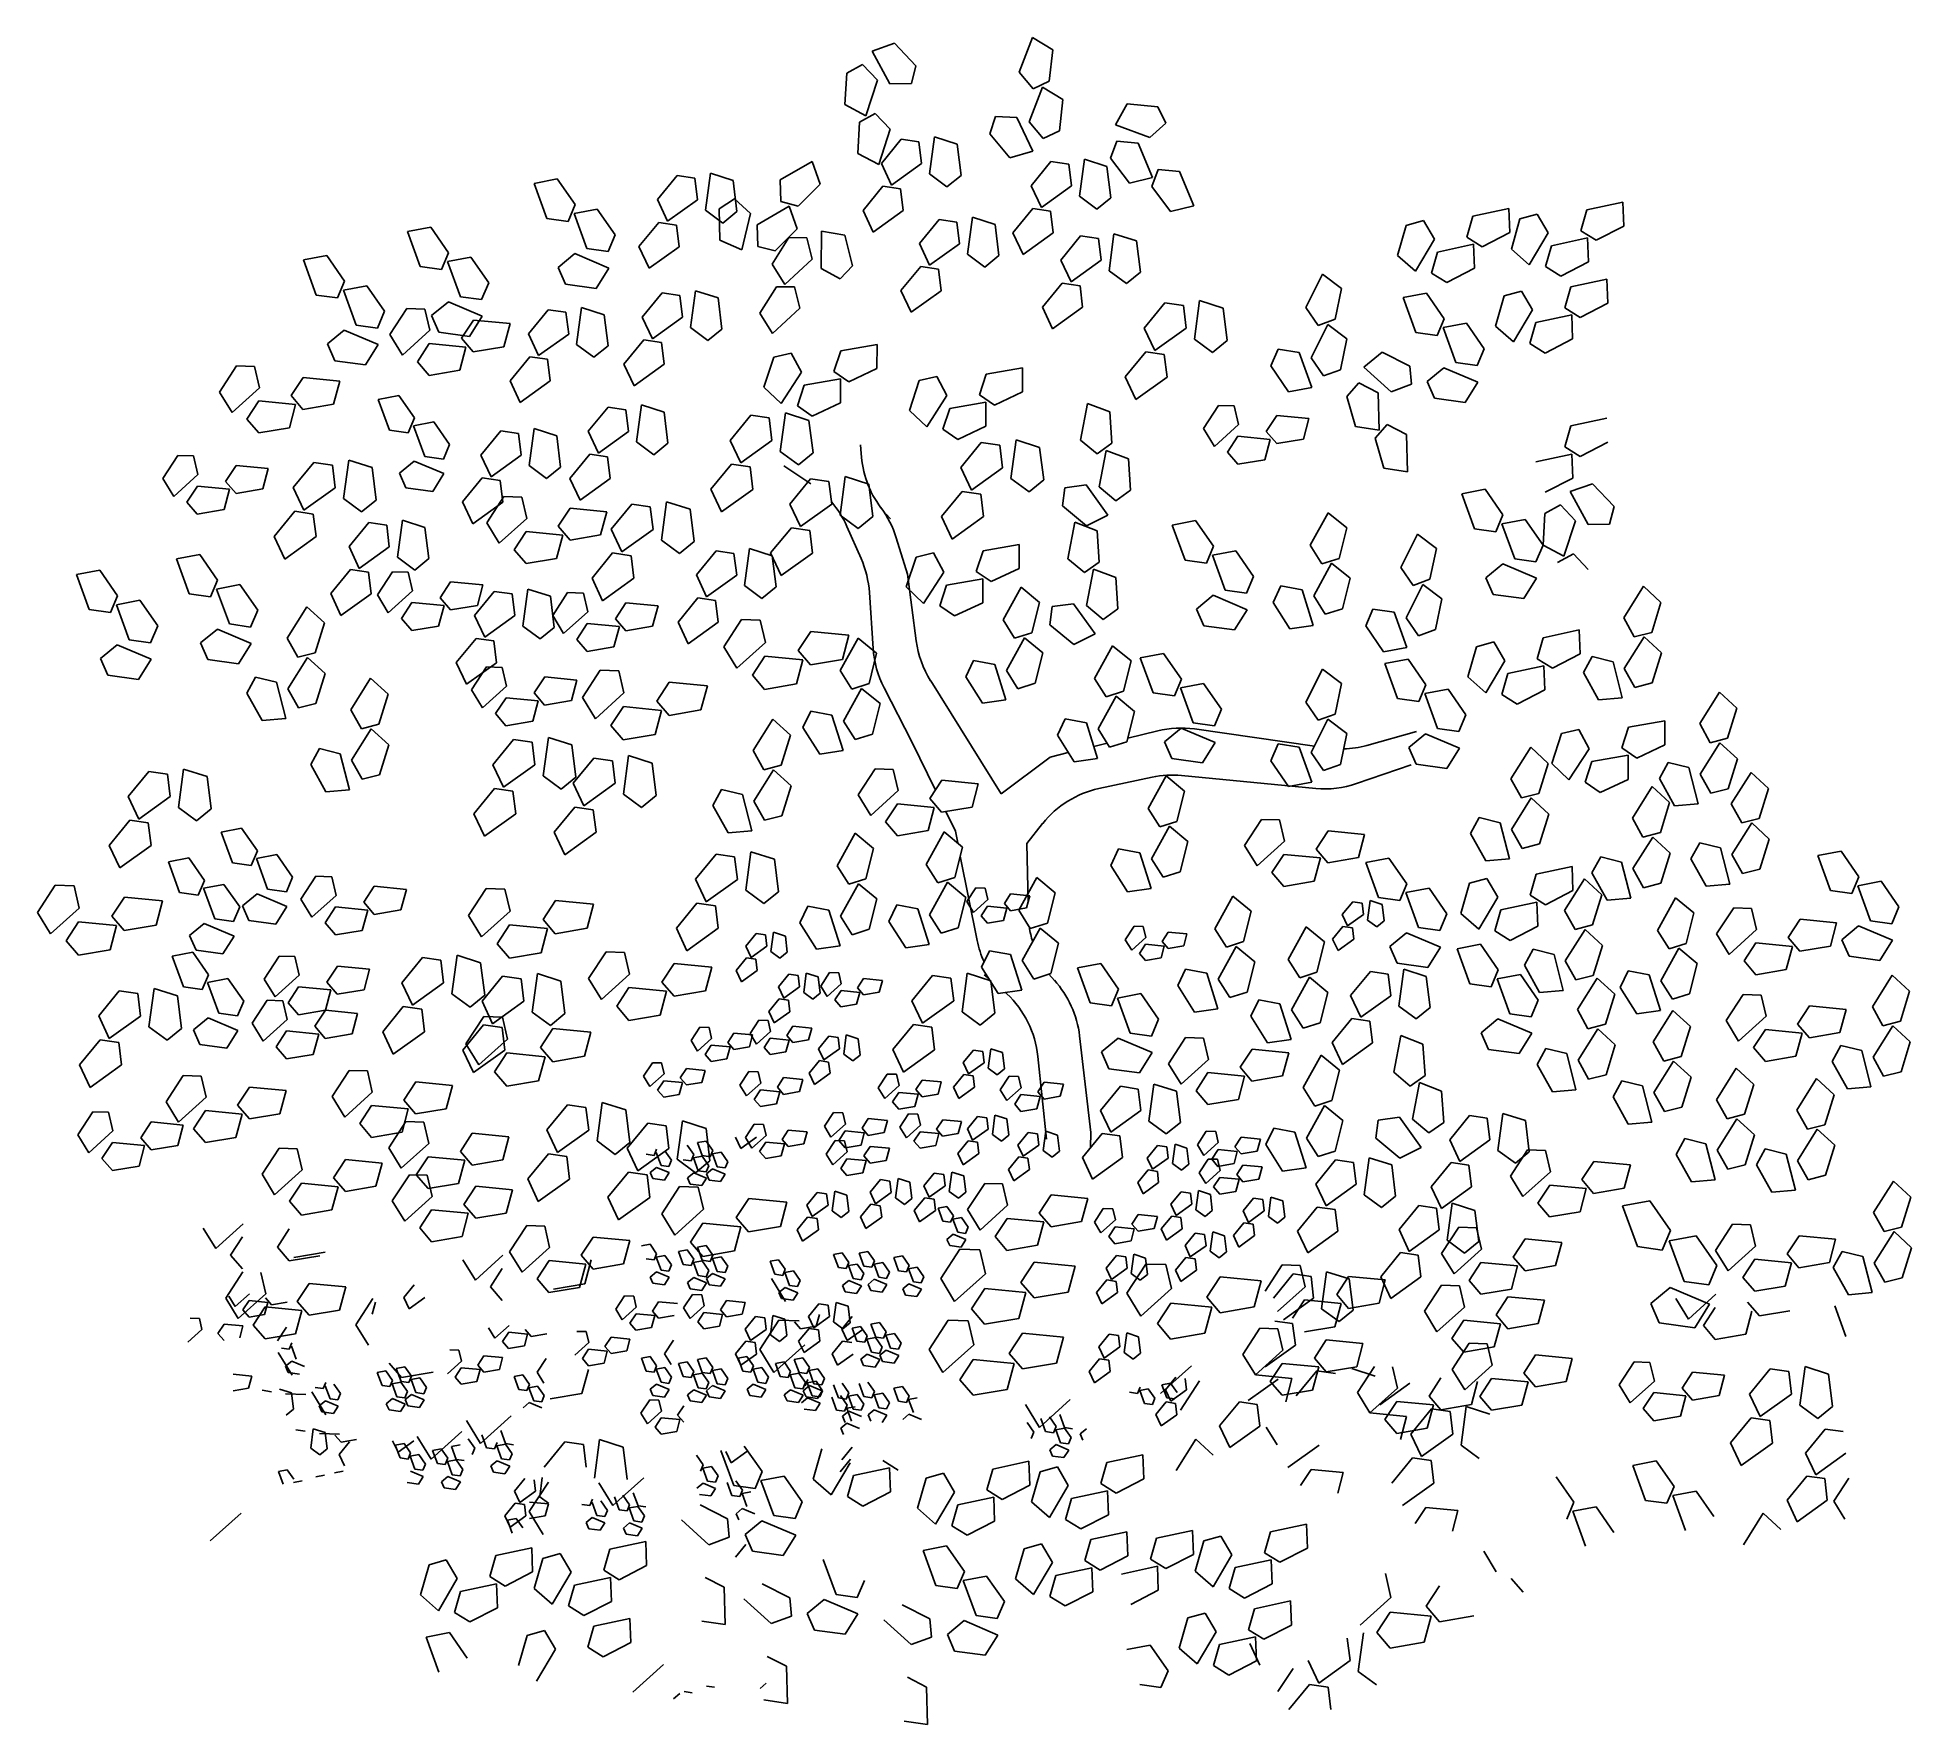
# Model space of a CAD drawing. Extents: x 1227.51 to 1229.53, y 652.79 to 654.62.
import ezdxf

# ---------------------------------------------------------------- set-up
doc = ezdxf.new("R2010")
doc.units = 0
doc.header["$LTSCALE"] = 0.05
doc.header["$MEASUREMENT"] = 0
doc.layers.get('0').update_dxf_attribs({"linetype": 'CONTINUOUS'})

msp = doc.modelspace()

# ---------------------------------------------------------------- linework, layer by layer
for p, q in [((1228.5825, 654.6182), (1228.5679, 654.5806)), ((1228.6045, 654.6047), (1228.5825, 654.6182)), ((1228.4331, 654.6119), (1228.4088, 654.6034)), ((1228.4088, 654.6034), (1228.428, 654.568)), ((1228.4562, 654.5874), (1228.4331, 654.6119)), ((1228.6006, 654.5709), (1228.6045, 654.6047)), ((1228.3812, 654.5796), (1228.3793, 654.5457)), ((1228.3983, 654.589), (1228.3812, 654.5796)), ((1228.4144, 654.5719), (1228.3983, 654.589)), ((1228.4513, 654.5683), (1228.4562, 654.5874)), ((1228.5679, 654.5806), (1228.583, 654.5626)), ((1228.402, 654.5335), (1228.4144, 654.5719)), ((1228.428, 654.568), (1228.4513, 654.5683)), ((1228.5934, 654.5646), (1228.5788, 654.527)), ((1228.583, 654.5626), (1228.6006, 654.5709)), ((1228.6153, 654.5511), (1228.5934, 654.5646)), ((1228.3793, 654.5457), (1228.402, 654.5335)), ((1228.4122, 654.5361), (1228.3951, 654.5267)), ((1228.4283, 654.519), (1228.4122, 654.5361)), ((1228.6115, 654.5173), (1228.6153, 654.5511)), ((1228.6849, 654.5464), (1228.6721, 654.5238)), ((1228.7182, 654.5433), (1228.6849, 654.5464)), ((1228.7269, 654.5256), (1228.7182, 654.5433)), ((1228.3951, 654.5267), (1228.3932, 654.4928)), ((1228.4159, 654.4806), (1228.4283, 654.519)), ((1228.5422, 654.5328), (1228.5362, 654.514)), ((1228.5362, 654.514), (1228.5579, 654.4881)), ((1228.5655, 654.5316), (1228.5422, 654.5328)), ((1228.5826, 654.4952), (1228.5655, 654.5316)), ((1228.5788, 654.527), (1228.5939, 654.509)), ((1228.5939, 654.509), (1228.6115, 654.5173)), ((1228.6721, 654.5238), (1228.7095, 654.5099)), ((1228.7095, 654.5099), (1228.7269, 654.5256)), ((1228.4402, 654.5081), (1228.4188, 654.482)), ((1228.4595, 654.5053), (1228.4402, 654.5081)), ((1228.4623, 654.4818), (1228.4595, 654.5053)), ((1228.4764, 654.5106), (1228.471, 654.4705)), ((1228.5008, 654.5027), (1228.4764, 654.5106)), ((1228.505, 654.469), (1228.5008, 654.5027)), ((1228.5579, 654.4881), (1228.5826, 654.4952)), ((1228.6736, 654.5059), (1228.6667, 654.4875)), ((1228.6968, 654.5038), (1228.6736, 654.5059)), ((1228.7122, 654.4665), (1228.6968, 654.5038)), ((1228.344, 654.484), (1228.3093, 654.4642)), ((1228.3526, 654.4595), (1228.344, 654.484)), ((1228.3932, 654.4928), (1228.4159, 654.4806)), ((1228.4188, 654.482), (1228.4298, 654.4585)), ((1228.4298, 654.4585), (1228.4623, 654.4818)), ((1228.6024, 654.4839), (1228.581, 654.4578)), ((1228.6217, 654.4811), (1228.6024, 654.4839)), ((1228.6246, 654.4576), (1228.6217, 654.4811)), ((1228.6386, 654.4864), (1228.6332, 654.4463)), ((1228.663, 654.4785), (1228.6386, 654.4864)), ((1228.6672, 654.4448), (1228.663, 654.4785)), ((1228.6667, 654.4875), (1228.6873, 654.4606)), ((1228.7183, 654.4754), (1228.7115, 654.4569)), ((1228.7415, 654.4732), (1228.7183, 654.4754)), ((1228.757, 654.436), (1228.7415, 654.4732)), ((1228.0679, 654.4651), (1228.0427, 654.4603)), ((1228.0427, 654.4603), (1228.0565, 654.4224)), ((1228.0872, 654.4373), (1228.0679, 654.4651)), ((1228.1976, 654.4689), (1228.1762, 654.4428)), ((1228.2169, 654.4661), (1228.1976, 654.4689)), ((1228.2197, 654.4426), (1228.2169, 654.4661)), ((1228.2338, 654.4713), (1228.2284, 654.4313)), ((1228.2582, 654.4635), (1228.2338, 654.4713)), ((1228.2624, 654.4298), (1228.2582, 654.4635)), ((1228.3093, 654.4642), (1228.3098, 654.4406)), ((1228.3287, 654.4358), (1228.3526, 654.4595)), ((1228.4203, 654.4572), (1228.3989, 654.4311)), ((1228.4396, 654.4544), (1228.4203, 654.4572)), ((1228.4425, 654.431), (1228.4396, 654.4544)), ((1228.471, 654.4705), (1228.4898, 654.4567)), ((1228.4898, 654.4567), (1228.505, 654.469)), ((1228.581, 654.4578), (1228.592, 654.4343)), ((1228.592, 654.4343), (1228.6246, 654.4576)), ((1228.6873, 654.4606), (1228.7122, 654.4665)), ((1228.7115, 654.4569), (1228.732, 654.43)), ((1228.0796, 654.4192), (1228.0872, 654.4373)), ((1228.1762, 654.4428), (1228.1872, 654.4193)), ((1228.1872, 654.4193), (1228.2197, 654.4426)), ((1228.2596, 654.4435), (1228.2433, 654.4328)), ((1228.2433, 654.4328), (1228.244, 654.3988)), ((1228.2769, 654.4278), (1228.2596, 654.4435)), ((1228.3191, 654.4355), (1228.2844, 654.4156)), ((1228.3098, 654.4406), (1228.3287, 654.4358)), ((1228.3277, 654.411), (1228.3191, 654.4355)), ((1228.5826, 654.433), (1228.5611, 654.4069)), ((1228.6018, 654.4302), (1228.5826, 654.433)), ((1228.6332, 654.4463), (1228.652, 654.4325)), ((1228.652, 654.4325), (1228.6672, 654.4448)), ((1228.732, 654.43), (1228.757, 654.436)), ((1229.0981, 654.4331), (1229.0592, 654.4248)), ((1229.0991, 654.4071), (1229.0981, 654.4331)), ((1229.2215, 654.4401), (1229.1825, 654.4317)), ((1229.2225, 654.4141), (1229.2215, 654.4401)), ((1227.9309, 654.413), (1227.9056, 654.4082)), ((1227.9502, 654.3852), (1227.9309, 654.413)), ((1228.0565, 654.4224), (1228.0796, 654.4192)), ((1228.1112, 654.4325), (1228.086, 654.4277)), ((1228.086, 654.4277), (1228.0999, 654.3898)), ((1228.1306, 654.4048), (1228.1112, 654.4325)), ((1228.1777, 654.418), (1228.1563, 654.3919)), ((1228.197, 654.4152), (1228.1777, 654.418)), ((1228.1999, 654.3917), (1228.197, 654.4152)), ((1228.2284, 654.4313), (1228.2472, 654.4174)), ((1228.2472, 654.4174), (1228.2624, 654.4298)), ((1228.2676, 654.3885), (1228.2769, 654.4278)), ((1228.2844, 654.4156), (1228.2849, 654.392)), ((1228.3989, 654.4311), (1228.4099, 654.4076)), ((1228.4099, 654.4076), (1228.4425, 654.431)), ((1228.4813, 654.4213), (1228.4599, 654.3952)), ((1228.5006, 654.4185), (1228.4813, 654.4213)), ((1228.5035, 654.395), (1228.5006, 654.4185)), ((1228.5175, 654.4237), (1228.5121, 654.3837)), ((1228.5419, 654.4159), (1228.5175, 654.4237)), ((1228.5461, 654.3822), (1228.5419, 654.4159)), ((1228.6047, 654.4068), (1228.6018, 654.4302)), ((1228.9869, 654.4149), (1228.9776, 654.3823)), ((1229.0057, 654.4202), (1228.9869, 654.4149)), ((1229.0176, 654.3999), (1229.0057, 654.4202)), ((1229.0592, 654.4248), (1229.0527, 654.4021)), ((1229.1102, 654.4218), (1229.1009, 654.3892)), ((1229.129, 654.4271), (1229.1102, 654.4218)), ((1229.1409, 654.4068), (1229.129, 654.4271)), ((1229.1825, 654.4317), (1229.176, 654.409)), ((1229.1926, 654.3987), (1229.2225, 654.4141)), ((1227.9056, 654.4082), (1227.9195, 654.3703)), ((1228.123, 654.3866), (1228.1306, 654.4048)), ((1228.244, 654.3988), (1228.2676, 654.3885)), ((1228.2849, 654.392), (1228.3038, 654.3872)), ((1228.3184, 654.4016), (1228.3004, 654.3729)), ((1228.3038, 654.3872), (1228.3277, 654.411)), ((1228.3379, 654.4013), (1228.3184, 654.4016)), ((1228.3437, 654.3784), (1228.3379, 654.4013)), ((1228.354, 654.4087), (1228.3537, 654.3683)), ((1228.3792, 654.4041), (1228.354, 654.4087)), ((1228.3876, 654.3712), (1228.3792, 654.4041)), ((1228.4599, 654.3952), (1228.4709, 654.3717)), ((1228.4709, 654.3717), (1228.5035, 654.395)), ((1228.5611, 654.4069), (1228.5722, 654.3834)), ((1228.5722, 654.3834), (1228.6047, 654.4068)), ((1228.6345, 654.4034), (1228.613, 654.3772)), ((1228.6538, 654.4005), (1228.6345, 654.4034)), ((1228.6566, 654.3771), (1228.6538, 654.4005)), ((1228.6706, 654.4058), (1228.6653, 654.3658)), ((1228.6951, 654.398), (1228.6706, 654.4058)), ((1228.6993, 654.3643), (1228.6951, 654.398)), ((1228.997, 654.3652), (1229.0176, 654.3999)), ((1229.06, 654.3944), (1229.0211, 654.386)), ((1229.0527, 654.4021), (1229.0693, 654.3918)), ((1229.061, 654.3684), (1229.06, 654.3944)), ((1229.0693, 654.3918), (1229.0991, 654.4071)), ((1229.1203, 654.3722), (1229.1409, 654.4068)), ((1229.1444, 654.3929), (1229.1379, 654.3703)), ((1229.1834, 654.4013), (1229.1444, 654.3929)), ((1229.176, 654.409), (1229.1926, 654.3987)), ((1229.1844, 654.3753), (1229.1834, 654.4013)), ((1227.8182, 654.3822), (1227.793, 654.3774)), ((1227.793, 654.3774), (1227.8068, 654.3395)), ((1227.8375, 654.3545), (1227.8182, 654.3822)), ((1227.9426, 654.3671), (1227.9502, 654.3852)), ((1227.9742, 654.3804), (1227.949, 654.3756)), ((1227.949, 654.3756), (1227.9629, 654.3377)), ((1227.9936, 654.3527), (1227.9742, 654.3804)), ((1228.0869, 654.3843), (1228.0688, 654.3694)), ((1228.1236, 654.3687), (1228.0869, 654.3843)), ((1228.0999, 654.3898), (1228.123, 654.3866)), ((1228.1563, 654.3919), (1228.1673, 654.3684)), ((1228.1673, 654.3684), (1228.1999, 654.3917)), ((1228.3004, 654.3729), (1228.3143, 654.351)), ((1228.3143, 654.351), (1228.3437, 654.3784)), ((1228.5121, 654.3837), (1228.5309, 654.3698)), ((1228.5309, 654.3698), (1228.5461, 654.3822)), ((1228.613, 654.3772), (1228.6241, 654.3538)), ((1228.6241, 654.3538), (1228.6566, 654.3771)), ((1228.9776, 654.3823), (1228.997, 654.3652)), ((1229.0211, 654.386), (1229.0146, 654.3633)), ((1229.1009, 654.3892), (1229.1203, 654.3722)), ((1229.1545, 654.3599), (1229.1844, 654.3753)), ((1227.8299, 654.3363), (1227.8375, 654.3545)), ((1227.9195, 654.3703), (1227.9426, 654.3671)), ((1227.9859, 654.3345), (1227.9936, 654.3527)), ((1228.0688, 654.3694), (1228.0767, 654.3513)), ((1228.1099, 654.3467), (1228.1236, 654.3687)), ((1228.3537, 654.3683), (1228.3741, 654.357)), ((1228.3741, 654.357), (1228.3876, 654.3712)), ((1228.4615, 654.3704), (1228.44, 654.3443)), ((1228.4807, 654.3676), (1228.4615, 654.3704)), ((1228.4836, 654.3441), (1228.4807, 654.3676)), ((1228.6146, 654.3525), (1228.5932, 654.3264)), ((1228.6339, 654.3496), (1228.6146, 654.3525)), ((1228.6653, 654.3658), (1228.6841, 654.3519)), ((1228.6841, 654.3519), (1228.6993, 654.3643)), ((1228.8964, 654.3619), (1228.8784, 654.3259)), ((1228.917, 654.3464), (1228.8964, 654.3619)), ((1229.0146, 654.3633), (1229.0312, 654.353)), ((1229.0312, 654.353), (1229.061, 654.3684)), ((1229.1379, 654.3703), (1229.1545, 654.3599)), ((1229.2043, 654.3567), (1229.1654, 654.3484)), ((1229.2053, 654.3307), (1229.2043, 654.3567)), ((1227.8068, 654.3395), (1227.8299, 654.3363)), ((1227.8615, 654.3496), (1227.8363, 654.3448)), ((1227.8363, 654.3448), (1227.8502, 654.307)), ((1227.8809, 654.3219), (1227.8615, 654.3496)), ((1227.9499, 654.3322), (1227.9318, 654.3173)), ((1227.9866, 654.3166), (1227.9499, 654.3322)), ((1227.9629, 654.3377), (1227.9859, 654.3345)), ((1228.0767, 654.3513), (1228.1099, 654.3467)), ((1228.1813, 654.3418), (1228.1599, 654.3157)), ((1228.2006, 654.339), (1228.1813, 654.3418)), ((1228.2034, 654.3155), (1228.2006, 654.339)), ((1228.2175, 654.3442), (1228.2121, 654.3042)), ((1228.2419, 654.3364), (1228.2175, 654.3442)), ((1228.2461, 654.3027), (1228.2419, 654.3364)), ((1228.3051, 654.3485), (1228.2871, 654.3198)), ((1228.3246, 654.3482), (1228.3051, 654.3485)), ((1228.3304, 654.3253), (1228.3246, 654.3482)), ((1228.44, 654.3443), (1228.4511, 654.3208)), ((1228.4511, 654.3208), (1228.4836, 654.3441)), ((1228.6367, 654.3262), (1228.6339, 654.3496)), ((1228.7634, 654.3335), (1228.7578, 654.2918)), ((1228.7889, 654.3253), (1228.7634, 654.3335)), ((1228.91, 654.3132), (1228.917, 654.3464)), ((1229.0089, 654.3415), (1228.9837, 654.3367)), ((1228.9837, 654.3367), (1228.9976, 654.2988)), ((1229.0283, 654.3138), (1229.0089, 654.3415)), ((1229.0931, 654.3385), (1229.0838, 654.3058)), ((1229.1119, 654.3438), (1229.0931, 654.3385)), ((1229.1238, 654.3234), (1229.1119, 654.3438)), ((1229.1654, 654.3484), (1229.1589, 654.3257)), ((1227.8732, 654.3037), (1227.8809, 654.3219)), ((1227.9051, 654.3249), (1227.8866, 654.2966)), ((1227.9246, 654.3242), (1227.9051, 654.3249)), ((1227.93, 654.3013), (1227.9246, 654.3242)), ((1227.9318, 654.3173), (1227.9397, 654.2992)), ((1227.977, 654.3124), (1227.9641, 654.2927)), ((1227.9729, 654.2946), (1227.9866, 654.3166)), ((1228.0167, 654.3086), (1227.977, 654.3124)), ((1228.058, 654.3236), (1228.0366, 654.2975)), ((1228.0773, 654.3208), (1228.058, 654.3236)), ((1228.0802, 654.2973), (1228.0773, 654.3208)), ((1228.0942, 654.3261), (1228.0888, 654.286)), ((1228.1186, 654.3182), (1228.0942, 654.3261)), ((1228.1228, 654.2845), (1228.1186, 654.3182)), ((1228.1599, 654.3157), (1228.1709, 654.2922)), ((1228.1709, 654.2922), (1228.2034, 654.3155)), ((1228.2871, 654.3198), (1228.301, 654.298)), ((1228.301, 654.298), (1228.3304, 654.3253)), ((1228.5932, 654.3264), (1228.6042, 654.3029)), ((1228.6042, 654.3029), (1228.6367, 654.3262)), ((1228.7258, 654.3309), (1228.7034, 654.3037)), ((1228.7458, 654.328), (1228.7258, 654.3309)), ((1228.7488, 654.3036), (1228.7458, 654.328)), ((1228.7932, 654.2902), (1228.7889, 654.3253)), ((1228.8784, 654.3259), (1228.8917, 654.3065)), ((1228.8917, 654.3065), (1228.91, 654.3132)), ((1229.0206, 654.2956), (1229.0283, 654.3138)), ((1229.1032, 654.2888), (1229.1238, 654.3234)), ((1229.1663, 654.318), (1229.1273, 654.3096)), ((1229.1589, 654.3257), (1229.1755, 654.3153)), ((1229.1672, 654.292), (1229.1663, 654.318)), ((1229.1755, 654.3153), (1229.2053, 654.3307)), ((1227.8372, 654.3014), (1227.8191, 654.2865)), ((1227.8739, 654.2858), (1227.8372, 654.3014)), ((1227.8502, 654.307), (1227.8732, 654.3037)), ((1227.8866, 654.2966), (1227.9002, 654.2745)), ((1227.9002, 654.2745), (1227.93, 654.3013)), ((1227.9397, 654.2992), (1227.9729, 654.2946)), ((1227.9641, 654.2927), (1227.9769, 654.2779)), ((1228.0099, 654.2835), (1228.0167, 654.3086)), ((1228.0366, 654.2975), (1228.0476, 654.274)), ((1228.0476, 654.274), (1228.0802, 654.2973)), ((1228.1614, 654.2909), (1228.14, 654.2648)), ((1228.1807, 654.2881), (1228.1614, 654.2909)), ((1228.2121, 654.3042), (1228.2309, 654.2903)), ((1228.2309, 654.2903), (1228.2461, 654.3027)), ((1228.7034, 654.3037), (1228.7149, 654.2793)), ((1228.7149, 654.2793), (1228.7488, 654.3036)), ((1228.7578, 654.2918), (1228.7774, 654.2773)), ((1228.9022, 654.3075), (1228.8842, 654.2715)), ((1228.9228, 654.292), (1228.9022, 654.3075)), ((1228.9158, 654.2587), (1228.9228, 654.292)), ((1228.9976, 654.2988), (1229.0206, 654.2956)), ((1229.0523, 654.309), (1229.0271, 654.3042)), ((1229.0271, 654.3042), (1229.0409, 654.2663)), ((1229.0716, 654.2812), (1229.0523, 654.309)), ((1229.0838, 654.3058), (1229.1032, 654.2888)), ((1229.1273, 654.3096), (1229.1208, 654.2869)), ((1229.1374, 654.2766), (1229.1672, 654.292)), ((1227.8191, 654.2865), (1227.827, 654.2684)), ((1227.8602, 654.2638), (1227.8739, 654.2858)), ((1227.9293, 654.287), (1227.9164, 654.2673)), ((1227.9689, 654.2831), (1227.9293, 654.287)), ((1227.9622, 654.258), (1227.9689, 654.2831)), ((1227.9769, 654.2779), (1228.0099, 654.2835)), ((1228.0382, 654.2727), (1228.0167, 654.2466)), ((1228.0574, 654.2699), (1228.0382, 654.2727)), ((1228.0888, 654.286), (1228.1076, 654.2722)), ((1228.1076, 654.2722), (1228.1228, 654.2845)), ((1228.1836, 654.2646), (1228.1807, 654.2881)), ((1228.3022, 654.2721), (1228.2916, 654.2399)), ((1228.3212, 654.2767), (1228.3022, 654.2721)), ((1228.3323, 654.2559), (1228.3212, 654.2767)), ((1228.3748, 654.2791), (1228.3674, 654.2567)), ((1228.4141, 654.2859), (1228.3748, 654.2791)), ((1228.414, 654.2599), (1228.4141, 654.2859)), ((1228.7051, 654.2779), (1228.6827, 654.2508)), ((1228.7251, 654.275), (1228.7051, 654.2779)), ((1228.7281, 654.2506), (1228.7251, 654.275)), ((1228.7774, 654.2773), (1228.7932, 654.2902)), ((1228.8483, 654.2808), (1228.8405, 654.2627)), ((1228.8713, 654.2774), (1228.8483, 654.2808)), ((1228.8849, 654.2395), (1228.8713, 654.2774)), ((1228.8842, 654.2715), (1228.8975, 654.2521)), ((1228.961, 654.2778), (1228.941, 654.2615)), ((1228.991, 654.2626), (1228.961, 654.2778)), ((1229.064, 654.2631), (1229.0716, 654.2812)), ((1229.1208, 654.2869), (1229.1374, 654.2766)), ((1227.7207, 654.2627), (1227.7022, 654.2344)), ((1227.7402, 654.2621), (1227.7207, 654.2627)), ((1227.7456, 654.2391), (1227.7402, 654.2621)), ((1227.7926, 654.2502), (1227.7797, 654.2306)), ((1227.8323, 654.2464), (1227.7926, 654.2502)), ((1227.827, 654.2684), (1227.8602, 654.2638)), ((1227.9164, 654.2673), (1227.9292, 654.2524)), ((1227.9292, 654.2524), (1227.9622, 654.258)), ((1228.0603, 654.2465), (1228.0574, 654.2699)), ((1228.14, 654.2648), (1228.151, 654.2413)), ((1228.151, 654.2413), (1228.1836, 654.2646)), ((1228.3104, 654.2221), (1228.3323, 654.2559)), ((1228.3674, 654.2567), (1228.3836, 654.2457)), ((1228.3836, 654.2457), (1228.414, 654.2599)), ((1228.4787, 654.2514), (1228.4597, 654.2469)), ((1228.4898, 654.2306), (1228.4787, 654.2514)), ((1228.5323, 654.2538), (1228.5249, 654.2314)), ((1228.5716, 654.2606), (1228.5323, 654.2538)), ((1228.5716, 654.2346), (1228.5716, 654.2606)), ((1228.6827, 654.2508), (1228.6942, 654.2263)), ((1228.6942, 654.2263), (1228.7281, 654.2506)), ((1228.8405, 654.2627), (1228.8597, 654.2348)), ((1228.8975, 654.2521), (1228.9158, 654.2587)), ((1228.941, 654.2615), (1228.9708, 654.2347)), ((1228.9926, 654.2429), (1228.991, 654.2626)), ((1229.0279, 654.2607), (1229.0099, 654.2458)), ((1229.0647, 654.2451), (1229.0279, 654.2607)), ((1229.0409, 654.2663), (1229.064, 654.2631)), ((1227.7022, 654.2344), (1227.7158, 654.2123)), ((1227.7158, 654.2123), (1227.7456, 654.2391)), ((1227.7797, 654.2306), (1227.7925, 654.2157)), ((1227.8255, 654.2213), (1227.8323, 654.2464)), ((1227.8962, 654.2308), (1227.8741, 654.2266)), ((1227.9132, 654.2064), (1227.8962, 654.2308)), ((1228.0167, 654.2466), (1228.0278, 654.2231)), ((1228.0278, 654.2231), (1228.0603, 654.2465)), ((1228.2916, 654.2399), (1228.3104, 654.2221)), ((1228.3352, 654.2419), (1228.3279, 654.2195)), ((1228.3745, 654.2487), (1228.3352, 654.2419)), ((1228.3745, 654.2227), (1228.3745, 654.2487)), ((1228.4597, 654.2469), (1228.4492, 654.2146)), ((1228.4679, 654.1968), (1228.4898, 654.2306)), ((1228.5249, 654.2314), (1228.5411, 654.2204)), ((1228.5411, 654.2204), (1228.5716, 654.2346)), ((1228.8597, 654.2348), (1228.8849, 654.2395)), ((1228.9359, 654.2444), (1228.9229, 654.2297)), ((1228.9229, 654.2297), (1228.9323, 654.1971)), ((1228.9567, 654.2337), (1228.9359, 654.2444)), ((1228.9577, 654.1933), (1228.9567, 654.2337)), ((1228.9708, 654.2347), (1228.9926, 654.2429)), ((1229.0099, 654.2458), (1229.0177, 654.2277)), ((1229.0509, 654.2232), (1229.0647, 654.2451)), ((1227.7448, 654.2248), (1227.7319, 654.2051)), ((1227.7845, 654.221), (1227.7448, 654.2248)), ((1227.7778, 654.1959), (1227.7845, 654.221)), ((1227.7925, 654.2157), (1227.8255, 654.2213)), ((1227.8741, 654.2266), (1227.8863, 654.1933)), ((1228.1229, 654.2181), (1228.1014, 654.192)), ((1228.1422, 654.2153), (1228.1229, 654.2181)), ((1228.145, 654.1918), (1228.1422, 654.2153)), ((1228.1591, 654.2206), (1228.1537, 654.1805)), ((1228.1835, 654.2127), (1228.1591, 654.2206)), ((1228.1877, 654.179), (1228.1835, 654.2127)), ((1228.2773, 654.2094), (1228.255, 654.1822)), ((1228.2973, 654.2064), (1228.2773, 654.2094)), ((1228.3149, 654.2119), (1228.3093, 654.1703)), ((1228.3404, 654.2038), (1228.3149, 654.2119)), ((1228.3279, 654.2195), (1228.344, 654.2085)), ((1228.344, 654.2085), (1228.3745, 654.2227)), ((1228.4492, 654.2146), (1228.4679, 654.1968)), ((1228.4928, 654.2166), (1228.4854, 654.1942)), ((1228.532, 654.2234), (1228.4928, 654.2166)), ((1228.532, 654.1974), (1228.532, 654.2234)), ((1228.642, 654.2222), (1228.6343, 654.1825)), ((1228.666, 654.2129), (1228.642, 654.2222)), ((1228.6682, 654.179), (1228.666, 654.2129)), ((1228.7837, 654.22), (1228.7675, 654.1951)), ((1228.8008, 654.2194), (1228.7837, 654.22)), ((1228.8055, 654.1992), (1228.8008, 654.2194)), ((1229.0177, 654.2277), (1229.0509, 654.2232)), ((1227.7319, 654.2051), (1227.7448, 654.1902)), ((1227.7448, 654.1902), (1227.7778, 654.1959)), ((1227.8863, 654.1933), (1227.9065, 654.1905)), ((1227.9065, 654.1905), (1227.9132, 654.2064)), ((1227.9343, 654.2022), (1227.9122, 654.198)), ((1227.9122, 654.198), (1227.9243, 654.1647)), ((1227.9513, 654.1778), (1227.9343, 654.2022)), ((1228.0066, 654.1925), (1227.9852, 654.1663)), ((1228.0259, 654.1896), (1228.0066, 654.1925)), ((1228.0287, 654.1662), (1228.0259, 654.1896)), ((1228.0428, 654.1949), (1228.0374, 654.1549)), ((1228.0672, 654.1871), (1228.0428, 654.1949)), ((1228.1014, 654.192), (1228.1125, 654.1685)), ((1228.1125, 654.1685), (1228.145, 654.1918)), ((1228.3003, 654.182), (1228.2973, 654.2064)), ((1228.3448, 654.1687), (1228.3404, 654.2038)), ((1228.4854, 654.1942), (1228.5016, 654.1832)), ((1228.5016, 654.1832), (1228.532, 654.1974)), ((1228.7675, 654.1951), (1228.7794, 654.1757)), ((1228.7794, 654.1757), (1228.8055, 654.1992)), ((1228.8469, 654.209), (1228.8355, 654.1918)), ((1228.8355, 654.1918), (1228.8468, 654.1787)), ((1228.8817, 654.2057), (1228.8469, 654.209)), ((1228.8758, 654.1836), (1228.8817, 654.2057)), ((1228.9323, 654.1971), (1228.9577, 654.1933)), ((1228.9665, 654.1993), (1228.9535, 654.1846)), ((1228.9873, 654.1886), (1228.9665, 654.1993)), ((1229.1654, 654.1978), (1229.1589, 654.1751)), ((1229.2044, 654.2062), (1229.1654, 654.1978)), ((1227.9446, 654.1619), (1227.9513, 654.1778)), ((1228.0714, 654.1533), (1228.0672, 654.1871)), ((1228.1537, 654.1805), (1228.1725, 654.1667)), ((1228.1725, 654.1667), (1228.1877, 654.179)), ((1228.255, 654.1822), (1228.2665, 654.1578)), ((1228.2665, 654.1578), (1228.3003, 654.182)), ((1228.3093, 654.1703), (1228.3289, 654.1558)), ((1228.3968, 654.1681), (1228.3963, 654.1773)), ((1228.527, 654.18), (1228.5047, 654.1528)), ((1228.5471, 654.1771), (1228.527, 654.18)), ((1228.55, 654.1526), (1228.5471, 654.1771)), ((1228.5647, 654.1826), (1228.559, 654.1409)), ((1228.5901, 654.1744), (1228.5647, 654.1826)), ((1228.5945, 654.1393), (1228.5901, 654.1744)), ((1228.6343, 654.1825), (1228.6523, 654.1676)), ((1228.6523, 654.1676), (1228.6682, 654.179)), ((1228.6622, 654.1714), (1228.6545, 654.1318)), ((1228.6862, 654.1622), (1228.6622, 654.1714)), ((1228.8049, 654.1867), (1228.7936, 654.1694)), ((1228.7936, 654.1694), (1228.8048, 654.1563)), ((1228.8397, 654.1833), (1228.8049, 654.1867)), ((1228.8338, 654.1613), (1228.8397, 654.1833)), ((1228.8468, 654.1787), (1228.8758, 654.1836)), ((1228.9535, 654.1846), (1228.9629, 654.152)), ((1228.9883, 654.1483), (1228.9873, 654.1886)), ((1229.1589, 654.1751), (1229.1755, 654.1648)), ((1229.1755, 654.1648), (1229.2054, 654.1802)), ((1227.657, 654.1659), (1227.6408, 654.141)), ((1227.6741, 654.1654), (1227.657, 654.1659)), ((1227.6788, 654.1452), (1227.6741, 654.1654)), ((1227.7202, 654.155), (1227.7088, 654.1377)), ((1227.755, 654.1516), (1227.7202, 654.155)), ((1227.7491, 654.1296), (1227.755, 654.1516)), ((1227.8043, 654.1584), (1227.782, 654.1312)), ((1227.8244, 654.1554), (1227.8043, 654.1584)), ((1227.8274, 654.131), (1227.8244, 654.1554)), ((1227.842, 654.1609), (1227.8364, 654.1192)), ((1227.8675, 654.1527), (1227.842, 654.1609)), ((1227.8718, 654.1176), (1227.8675, 654.1527)), ((1227.9129, 654.1598), (1227.8971, 654.1467)), ((1227.9452, 654.1462), (1227.9129, 654.1598)), ((1227.9243, 654.1647), (1227.9446, 654.1619)), ((1227.9852, 654.1663), (1227.9962, 654.1429)), ((1227.9962, 654.1429), (1228.0287, 654.1662)), ((1228.0374, 654.1549), (1228.0562, 654.141)), ((1228.0562, 654.141), (1228.0714, 654.1533)), ((1228.103, 654.1672), (1228.0816, 654.1411)), ((1228.1223, 654.1644), (1228.103, 654.1672)), ((1228.1251, 654.141), (1228.1223, 654.1644)), ((1228.2566, 654.1564), (1228.2343, 654.1292)), ((1228.2767, 654.1535), (1228.2566, 654.1564)), ((1228.2796, 654.129), (1228.2767, 654.1535)), ((1228.3423, 654.1353), (1228.3131, 654.1545)), ((1228.3289, 654.1558), (1228.3448, 654.1687)), ((1228.5047, 654.1528), (1228.5162, 654.1284)), ((1228.5162, 654.1284), (1228.55, 654.1526)), ((1228.6884, 654.1283), (1228.6862, 654.1622)), ((1228.8048, 654.1563), (1228.8338, 654.1613)), ((1228.9629, 654.152), (1228.9883, 654.1483)), ((1229.1663, 654.1674), (1229.1273, 654.1591)), ((1229.1673, 654.1414), (1229.1663, 654.1674)), ((1227.6408, 654.141), (1227.6527, 654.1216)), ((1227.6527, 654.1216), (1227.6788, 654.1452)), ((1227.6782, 654.1326), (1227.6669, 654.1153)), ((1227.713, 654.1293), (1227.6782, 654.1326)), ((1227.7071, 654.1072), (1227.713, 654.1293)), ((1227.7088, 654.1377), (1227.7201, 654.1246)), ((1227.7201, 654.1246), (1227.7491, 654.1296)), ((1227.782, 654.1312), (1227.7935, 654.1067)), ((1227.7935, 654.1067), (1227.8274, 654.131)), ((1227.8971, 654.1467), (1227.904, 654.1309)), ((1227.904, 654.1309), (1227.9331, 654.1269)), ((1227.9331, 654.1269), (1227.9452, 654.1462)), ((1227.9867, 654.1416), (1227.9653, 654.1155)), ((1228.006, 654.1387), (1227.9867, 654.1416)), ((1228.0088, 654.1153), (1228.006, 654.1387)), ((1228.0816, 654.1411), (1228.0926, 654.1176)), ((1228.0926, 654.1176), (1228.1251, 654.141)), ((1228.2343, 654.1292), (1228.2458, 654.1048)), ((1228.2458, 654.1048), (1228.2796, 654.129)), ((1228.342, 654.1405), (1228.3196, 654.1133)), ((1228.362, 654.1376), (1228.342, 654.1405)), ((1228.365, 654.1132), (1228.362, 654.1376)), ((1228.3796, 654.1431), (1228.374, 654.1014)), ((1228.4051, 654.1349), (1228.3796, 654.1431)), ((1228.4094, 654.0998), (1228.4051, 654.1349)), ((1228.559, 654.1409), (1228.5787, 654.1264)), ((1228.5787, 654.1264), (1228.5945, 654.1393)), ((1228.6175, 654.1308), (1228.6149, 654.1112)), ((1228.6406, 654.1339), (1228.6175, 654.1308)), ((1228.6639, 654.1012), (1228.6406, 654.1339)), ((1228.6545, 654.1318), (1228.6726, 654.1168)), ((1228.6726, 654.1168), (1228.6884, 654.1283)), ((1229.0725, 654.1292), (1229.0473, 654.1245)), ((1229.0918, 654.1015), (1229.0725, 654.1292)), ((1229.1374, 654.1261), (1229.1673, 654.1414)), ((1229.1889, 654.1352), (1229.1647, 654.1267)), ((1229.2121, 654.1106), (1229.1889, 654.1352)), ((1227.6669, 654.1153), (1227.6781, 654.1023)), ((1227.8364, 654.1192), (1227.856, 654.1048)), ((1227.856, 654.1048), (1227.8718, 654.1176)), ((1227.9653, 654.1155), (1227.9763, 654.092)), ((1227.9763, 654.092), (1228.0088, 654.1153)), ((1228.01, 654.1213), (1227.9915, 654.093)), ((1228.0294, 654.1207), (1228.01, 654.1213)), ((1228.0348, 654.0977), (1228.0294, 654.1207)), ((1228.0818, 654.1089), (1228.0689, 654.0892)), ((1228.1215, 654.105), (1228.0818, 654.1089)), ((1228.1485, 654.1133), (1228.1262, 654.0861)), ((1228.1686, 654.1103), (1228.1485, 654.1133)), ((1228.1716, 654.0859), (1228.1686, 654.1103)), ((1228.1862, 654.1158), (1228.1806, 654.0741)), ((1228.2116, 654.1077), (1228.1862, 654.1158)), ((1228.3196, 654.1133), (1228.3311, 654.0889)), ((1228.3311, 654.0889), (1228.365, 654.1132)), ((1228.5063, 654.127), (1228.484, 654.0998)), ((1228.5264, 654.1241), (1228.5063, 654.127)), ((1228.5293, 654.0997), (1228.5264, 654.1241)), ((1228.6149, 654.1112), (1228.6409, 654.0897)), ((1229.0473, 654.1245), (1229.0611, 654.0866)), ((1229.1542, 654.1123), (1229.1371, 654.1029)), ((1229.1703, 654.0951), (1229.1542, 654.1123)), ((1229.1647, 654.1267), (1229.1839, 654.0913)), ((1229.2071, 654.0915), (1229.2121, 654.1106)), ((1227.6781, 654.1023), (1227.7071, 654.1072)), ((1227.7837, 654.1054), (1227.7613, 654.0782)), ((1227.8037, 654.1024), (1227.7837, 654.1054)), ((1227.8067, 654.078), (1227.8037, 654.1024)), ((1227.8639, 654.0933), (1227.8425, 654.0672)), ((1227.8832, 654.0904), (1227.8639, 654.0933)), ((1227.886, 654.067), (1227.8832, 654.0904)), ((1227.9001, 654.0957), (1227.8947, 654.0557)), ((1227.9245, 654.0879), (1227.9001, 654.0957)), ((1227.9287, 654.0542), (1227.9245, 654.0879)), ((1227.9915, 654.093), (1228.005, 654.0709)), ((1228.005, 654.0709), (1228.0348, 654.0977)), ((1228.0689, 654.0892), (1228.0817, 654.0743)), ((1228.1148, 654.0799), (1228.1215, 654.105)), ((1228.216, 654.0726), (1228.2116, 654.1077)), ((1228.374, 654.1014), (1228.3936, 654.0869)), ((1228.3968, 654.0543), (1228.3815, 654.0889)), ((1228.3936, 654.0869), (1228.4094, 654.0998)), ((1228.4285, 654.0972), (1228.4238, 654.1025)), ((1228.484, 654.0998), (1228.4955, 654.0754)), ((1228.4955, 654.0754), (1228.5293, 654.0997)), ((1228.6283, 654.0937), (1228.6206, 654.054)), ((1228.6523, 654.0844), (1228.6283, 654.0937)), ((1228.6409, 654.0897), (1228.6639, 654.1012)), ((1228.759, 654.0953), (1228.7338, 654.0905)), ((1228.7338, 654.0905), (1228.7477, 654.0526)), ((1228.7784, 654.0676), (1228.759, 654.0953)), ((1228.9027, 654.1038), (1228.8832, 654.0686)), ((1228.9226, 654.0875), (1228.9027, 654.1038)), ((1229.0842, 654.0833), (1229.0918, 654.1015)), ((1229.1158, 654.0967), (1229.0906, 654.0919)), ((1229.0906, 654.0919), (1229.1045, 654.054)), ((1229.1352, 654.0689), (1229.1158, 654.0967)), ((1229.1371, 654.1029), (1229.1352, 654.0689)), ((1229.1578, 654.0568), (1229.1703, 654.0951)), ((1229.1839, 654.0913), (1229.2071, 654.0915)), ((1227.7613, 654.0782), (1227.7728, 654.0537)), ((1227.7728, 654.0537), (1227.8067, 654.078)), ((1228.0341, 654.0834), (1228.0212, 654.0637)), ((1228.0737, 654.0796), (1228.0341, 654.0834)), ((1228.067, 654.0545), (1228.0737, 654.0796)), ((1228.0817, 654.0743), (1228.1148, 654.0799)), ((1228.1262, 654.0861), (1228.1377, 654.0616)), ((1228.1377, 654.0616), (1228.1716, 654.0859)), ((1228.1806, 654.0741), (1228.2002, 654.0597)), ((1228.2002, 654.0597), (1228.216, 654.0726)), ((1228.3213, 654.0875), (1228.2989, 654.0604)), ((1228.3413, 654.0846), (1228.3213, 654.0875)), ((1228.3443, 654.0602), (1228.3413, 654.0846)), ((1228.4471, 654.0375), (1228.4349, 654.0766)), ((1228.5681, 654.0696), (1228.5289, 654.0628)), ((1228.5681, 654.0436), (1228.5681, 654.0696)), ((1228.6545, 654.0505), (1228.6523, 654.0844)), ((1228.7707, 654.0494), (1228.7784, 654.0676)), ((1228.8832, 654.0686), (1228.8957, 654.0487)), ((1228.9143, 654.0545), (1228.9226, 654.0875)), ((1228.9992, 654.0806), (1228.9811, 654.0446)), ((1229.0198, 654.0651), (1228.9992, 654.0806)), ((1229.0611, 654.0866), (1229.0842, 654.0833)), ((1229.1275, 654.0508), (1229.1352, 654.0689)), ((1229.1352, 654.0689), (1229.1578, 654.0568)), ((1227.6808, 654.0587), (1227.6556, 654.0539)), ((1227.6556, 654.0539), (1227.6694, 654.016)), ((1227.7001, 654.031), (1227.6808, 654.0587)), ((1227.8425, 654.0672), (1227.8535, 654.0437)), ((1227.8535, 654.0437), (1227.886, 654.067)), ((1227.8947, 654.0557), (1227.9135, 654.0418)), ((1227.9135, 654.0418), (1227.9287, 654.0542)), ((1228.0212, 654.0637), (1228.034, 654.0488)), ((1228.034, 654.0488), (1228.067, 654.0545)), ((1228.1278, 654.0603), (1228.1055, 654.0331)), ((1228.1479, 654.0573), (1228.1278, 654.0603)), ((1228.1509, 654.0329), (1228.1479, 654.0573)), ((1228.2399, 654.0626), (1228.2185, 654.0365)), ((1228.2592, 654.0598), (1228.2399, 654.0626)), ((1228.2621, 654.0363), (1228.2592, 654.0598)), ((1228.2761, 654.065), (1228.2707, 654.025)), ((1228.3005, 654.0572), (1228.2761, 654.065)), ((1228.2989, 654.0604), (1228.3104, 654.0359)), ((1228.3047, 654.0235), (1228.3005, 654.0572)), ((1228.3104, 654.0359), (1228.3443, 654.0602)), ((1228.4563, 654.0558), (1228.4457, 654.0236)), ((1228.4752, 654.0603), (1228.4563, 654.0558)), ((1228.4863, 654.0396), (1228.4752, 654.0603)), ((1228.5289, 654.0628), (1228.5215, 654.0404)), ((1228.6206, 654.054), (1228.6386, 654.0391)), ((1228.6386, 654.0391), (1228.6545, 654.0505)), ((1228.7477, 654.0526), (1228.7707, 654.0494)), ((1228.8024, 654.0627), (1228.7772, 654.0579)), ((1228.7772, 654.0579), (1228.791, 654.0201)), ((1228.8218, 654.035), (1228.8024, 654.0627)), ((1228.9063, 654.0492), (1228.8869, 654.014)), ((1228.8957, 654.0487), (1228.9143, 654.0545)), ((1228.9263, 654.0329), (1228.9063, 654.0492)), ((1229.0128, 654.0318), (1229.0198, 654.0651)), ((1229.0915, 654.0484), (1229.0734, 654.0335)), ((1229.1282, 654.0329), (1229.0915, 654.0484)), ((1229.1045, 654.054), (1229.1275, 654.0508)), ((1229.1681, 654.0594), (1229.151, 654.05)), ((1229.1842, 654.0423), (1229.1681, 654.0594)), ((1227.5724, 654.0417), (1227.5472, 654.0369)), ((1227.5472, 654.0369), (1227.5611, 653.999)), ((1227.5918, 654.0139), (1227.5724, 654.0417)), ((1227.6925, 654.0128), (1227.7001, 654.031)), ((1227.844, 654.0424), (1227.8226, 654.0163)), ((1227.8633, 654.0396), (1227.844, 654.0424)), ((1227.8662, 654.0161), (1227.8633, 654.0396)), ((1227.8893, 654.04), (1227.8731, 654.0151)), ((1227.9064, 654.0394), (1227.8893, 654.04)), ((1227.9111, 654.0192), (1227.9064, 654.0394)), ((1227.9524, 654.029), (1227.9411, 654.0117)), ((1227.9873, 654.0257), (1227.9524, 654.029)), ((1228.1055, 654.0331), (1228.117, 654.0087)), ((1228.117, 654.0087), (1228.1509, 654.0329)), ((1228.2185, 654.0365), (1228.2295, 654.013)), ((1228.2295, 654.013), (1228.2621, 654.0363)), ((1228.4566, 653.9652), (1228.4471, 654.0375)), ((1228.4645, 654.0058), (1228.4863, 654.0396)), ((1228.5286, 654.0324), (1228.4893, 654.0256)), ((1228.5215, 654.0404), (1228.5377, 654.0294)), ((1228.5286, 654.0064), (1228.5286, 654.0324)), ((1228.5377, 654.0294), (1228.5681, 654.0436)), ((1228.6485, 654.0429), (1228.6408, 654.0033)), ((1228.6725, 654.0337), (1228.6485, 654.0429)), ((1228.6747, 653.9998), (1228.6725, 654.0337)), ((1228.8141, 654.0168), (1228.8218, 654.035)), ((1228.918, 653.9999), (1228.9263, 654.0329)), ((1228.9811, 654.0446), (1228.9944, 654.0252)), ((1228.9944, 654.0252), (1229.0128, 654.0318)), ((1229.0734, 654.0335), (1229.0813, 654.0155)), ((1229.1145, 654.0109), (1229.1282, 654.0329)), ((1227.5842, 653.9958), (1227.5918, 654.0139)), ((1227.6158, 654.0091), (1227.5906, 654.0043)), ((1227.6352, 653.9814), (1227.6158, 654.0091)), ((1227.6694, 654.016), (1227.6925, 654.0128)), ((1227.7241, 654.0261), (1227.6989, 654.0213)), ((1227.6989, 654.0213), (1227.7128, 653.9835)), ((1227.7435, 653.9984), (1227.7241, 654.0261)), ((1227.8226, 654.0163), (1227.8336, 653.9928)), ((1227.8336, 653.9928), (1227.8662, 654.0161)), ((1227.8731, 654.0151), (1227.8849, 653.9957)), ((1227.8849, 653.9957), (1227.9111, 654.0192)), ((1227.9105, 654.0067), (1227.8992, 653.9894)), ((1227.9453, 654.0033), (1227.9105, 654.0067)), ((1227.9411, 654.0117), (1227.9524, 653.9987)), ((1227.9997, 654.0188), (1227.9783, 653.9927)), ((1227.9814, 654.0036), (1227.9873, 654.0257)), ((1228.019, 654.016), (1227.9997, 654.0188)), ((1228.0219, 653.9925), (1228.019, 654.016)), ((1228.0359, 654.0212), (1228.0305, 653.9812)), ((1228.0604, 654.0134), (1228.0359, 654.0212)), ((1228.0645, 653.9797), (1228.0604, 654.0134)), ((1228.0791, 654.0175), (1228.0629, 653.9926)), ((1228.0962, 654.0169), (1228.0791, 654.0175)), ((1228.1009, 653.9967), (1228.0962, 654.0169)), ((1228.1422, 654.0065), (1228.1309, 653.9892)), ((1228.177, 654.0031), (1228.1422, 654.0065)), ((1228.2201, 654.0117), (1228.1986, 653.9856)), ((1228.2393, 654.0089), (1228.2201, 654.0117)), ((1228.2422, 653.9854), (1228.2393, 654.0089)), ((1228.2707, 654.025), (1228.2895, 654.0111)), ((1228.2895, 654.0111), (1228.3047, 654.0235)), ((1228.4099, 653.9569), (1228.4058, 654.0177)), ((1228.4457, 654.0236), (1228.4645, 654.0058)), ((1228.4893, 654.0256), (1228.4819, 654.0032)), ((1228.57, 654.0232), (1228.5505, 653.988)), ((1228.5899, 654.0068), (1228.57, 654.0232)), ((1228.5816, 653.9739), (1228.5899, 654.0068)), ((1228.778, 654.0145), (1228.76, 653.9996)), ((1228.8148, 653.9989), (1228.778, 654.0145)), ((1228.791, 654.0201), (1228.8141, 654.0168)), ((1228.8514, 654.0247), (1228.8429, 654.0069)), ((1228.8429, 654.0069), (1228.861, 653.9783)), ((1228.8743, 654.0204), (1228.8514, 654.0247)), ((1228.8864, 653.9819), (1228.8743, 654.0204)), ((1228.8869, 654.014), (1228.8994, 653.9941)), ((1229.005, 654.0262), (1228.9869, 653.9902)), ((1229.0256, 654.0107), (1229.005, 654.0262)), ((1229.0186, 653.9774), (1229.0256, 654.0107)), ((1229.0813, 654.0155), (1229.1145, 654.0109)), ((1229.2439, 654.0243), (1229.2226, 653.9902)), ((1229.2629, 654.0068), (1229.2439, 654.0243)), ((1229.2529, 653.9744), (1229.2629, 654.0068)), ((1227.5611, 653.999), (1227.5842, 653.9958)), ((1227.5906, 654.0043), (1227.6045, 653.9664)), ((1227.7358, 653.9802), (1227.7435, 653.9984)), ((1227.7968, 654.0021), (1227.7754, 653.968)), ((1227.8158, 653.9846), (1227.7968, 654.0021)), ((1227.8992, 653.9894), (1227.9104, 653.9763)), ((1227.9394, 653.9812), (1227.9453, 654.0033)), ((1227.9524, 653.9987), (1227.9814, 654.0036)), ((1227.9783, 653.9927), (1227.9893, 653.9692)), ((1227.9893, 653.9692), (1228.0219, 653.9925)), ((1228.0629, 653.9926), (1228.0747, 653.9731)), ((1228.0747, 653.9731), (1228.1009, 653.9967)), ((1228.1309, 653.9892), (1228.1421, 653.9761)), ((1228.1711, 653.9811), (1228.177, 654.0031)), ((1228.2674, 653.9882), (1228.2482, 653.9587)), ((1228.2877, 653.9875), (1228.2674, 653.9882)), ((1228.2933, 653.9636), (1228.2877, 653.9875)), ((1228.4819, 654.0032), (1228.4981, 653.9922)), ((1228.4981, 653.9922), (1228.5286, 654.0064)), ((1228.5505, 653.988), (1228.563, 653.968)), ((1228.6038, 654.0023), (1228.6012, 653.9827)), ((1228.6269, 654.0054), (1228.6038, 654.0023)), ((1228.6502, 653.9727), (1228.6269, 654.0054)), ((1228.6408, 654.0033), (1228.6589, 653.9883)), ((1228.6589, 653.9883), (1228.6747, 653.9998)), ((1228.76, 653.9996), (1228.7679, 653.9815)), ((1228.801, 653.977), (1228.8148, 653.9989)), ((1228.8994, 653.9941), (1228.918, 653.9999)), ((1228.951, 653.9995), (1228.9433, 653.9814)), ((1228.9741, 653.9961), (1228.951, 653.9995)), ((1228.9877, 653.9581), (1228.9741, 653.9961)), ((1228.9869, 653.9902), (1229.0002, 653.9708)), ((1229.2226, 653.9902), (1229.234, 653.9696)), ((1227.6045, 653.9664), (1227.6275, 653.9632)), ((1227.6275, 653.9632), (1227.6352, 653.9814)), ((1227.6998, 653.9779), (1227.6817, 653.963)), ((1227.7365, 653.9623), (1227.6998, 653.9779)), ((1227.7128, 653.9835), (1227.7358, 653.9802)), ((1227.7754, 653.968), (1227.7868, 653.9474)), ((1227.8057, 653.9522), (1227.8158, 653.9846)), ((1227.9104, 653.9763), (1227.9394, 653.9812)), ((1227.9799, 653.9679), (1227.9584, 653.9418)), ((1227.9991, 653.9651), (1227.9799, 653.9679)), ((1228.0305, 653.9812), (1228.0494, 653.9673)), ((1228.0494, 653.9673), (1228.0645, 653.9797)), ((1228.1003, 653.9841), (1228.0889, 653.9668)), ((1228.0889, 653.9668), (1228.1002, 653.9538)), ((1228.1351, 653.9808), (1228.1003, 653.9841)), ((1228.1292, 653.9587), (1228.1351, 653.9808)), ((1228.1421, 653.9761), (1228.1711, 653.9811)), ((1228.1986, 653.9856), (1228.2097, 653.9621)), ((1228.2097, 653.9621), (1228.2422, 653.9854)), ((1228.3423, 653.9752), (1228.3288, 653.9547)), ((1228.3835, 653.9712), (1228.3423, 653.9752)), ((1228.3937, 653.9683), (1228.3742, 653.933)), ((1228.3766, 653.9451), (1228.3835, 653.9712)), ((1228.4136, 653.9519), (1228.3937, 653.9683)), ((1228.5736, 653.9686), (1228.5541, 653.9333)), ((1228.563, 653.968), (1228.5816, 653.9739)), ((1228.5935, 653.9522), (1228.5736, 653.9686)), ((1228.6012, 653.9827), (1228.6272, 653.9612)), ((1228.6272, 653.9612), (1228.6502, 653.9727)), ((1228.7679, 653.9815), (1228.801, 653.977)), ((1228.861, 653.9783), (1228.8864, 653.9819)), ((1228.9433, 653.9814), (1228.9625, 653.9535)), ((1229.0002, 653.9708), (1229.0186, 653.9774)), ((1229.1353, 653.9686), (1229.1288, 653.9459)), ((1229.1743, 653.977), (1229.1353, 653.9686)), ((1229.1753, 653.951), (1229.1743, 653.977)), ((1229.2446, 653.9695), (1229.2232, 653.9354)), ((1229.234, 653.9696), (1229.2529, 653.9744)), ((1229.2636, 653.9521), (1229.2446, 653.9695)), ((1227.5915, 653.9609), (1227.5734, 653.946)), ((1227.5734, 653.946), (1227.5813, 653.9279)), ((1227.6282, 653.9453), (1227.5915, 653.9609)), ((1227.6817, 653.963), (1227.6896, 653.9449)), ((1227.7228, 653.9404), (1227.7365, 653.9623)), ((1227.7974, 653.9473), (1227.7761, 653.9132)), ((1227.7868, 653.9474), (1227.8057, 653.9522)), ((1227.8164, 653.9299), (1227.7974, 653.9473)), ((1228.002, 653.9416), (1227.9991, 653.9651)), ((1228.1002, 653.9538), (1228.1292, 653.9587)), ((1228.2482, 653.9587), (1228.2622, 653.9357)), ((1228.2622, 653.9357), (1228.2933, 653.9636)), ((1228.2925, 653.9487), (1228.2791, 653.9282)), ((1228.3338, 653.9447), (1228.2925, 653.9487)), ((1228.3288, 653.9547), (1228.3422, 653.9392)), ((1228.4054, 653.919), (1228.4136, 653.9519)), ((1228.5852, 653.9193), (1228.5935, 653.9522)), ((1228.6692, 653.9599), (1228.6497, 653.9246)), ((1228.6891, 653.9435), (1228.6692, 653.9599)), ((1228.7243, 653.9516), (1228.6991, 653.9468)), ((1228.6991, 653.9468), (1228.713, 653.909)), ((1228.7437, 653.9239), (1228.7243, 653.9516)), ((1228.9625, 653.9535), (1228.9877, 653.9581)), ((1229.063, 653.9587), (1229.0537, 653.9261)), ((1229.0818, 653.964), (1229.063, 653.9587)), ((1229.0937, 653.9437), (1229.0818, 653.964)), ((1229.1288, 653.9459), (1229.1454, 653.9356)), ((1229.1454, 653.9356), (1229.1753, 653.951)), ((1229.1884, 653.9482), (1229.1789, 653.9309)), ((1229.211, 653.9426), (1229.1884, 653.9482)), ((1229.2535, 653.9197), (1229.2636, 653.9521)), ((1227.5813, 653.9279), (1227.6145, 653.9233)), ((1227.6145, 653.9233), (1227.6282, 653.9453)), ((1227.6896, 653.9449), (1227.7228, 653.9404)), ((1227.7412, 653.9259), (1227.7318, 653.9086)), ((1227.7638, 653.9204), (1227.7412, 653.9259)), ((1227.8064, 653.8974), (1227.8164, 653.9299)), ((1227.9584, 653.9418), (1227.9695, 653.9183)), ((1227.9695, 653.9183), (1228.002, 653.9416)), ((1227.9912, 653.9371), (1227.975, 653.9122)), ((1228.0083, 653.9365), (1227.9912, 653.9371)), ((1228.013, 653.9163), (1228.0083, 653.9365)), ((1228.0543, 653.9261), (1228.043, 653.9088)), ((1228.0891, 653.9227), (1228.0543, 653.9261)), ((1228.1143, 653.9335), (1228.095, 653.904)), ((1228.1345, 653.9328), (1228.1143, 653.9335)), ((1228.1401, 653.9089), (1228.1345, 653.9328)), ((1228.2791, 653.9282), (1228.2924, 653.9127)), ((1228.3268, 653.9186), (1228.3338, 653.9447)), ((1228.3422, 653.9392), (1228.3766, 653.9451)), ((1228.3742, 653.933), (1228.3868, 653.9131)), ((1228.5186, 653.9441), (1228.5102, 653.9263)), ((1228.5102, 653.9263), (1228.5282, 653.8977)), ((1228.5415, 653.9398), (1228.5186, 653.9441)), ((1228.5536, 653.9013), (1228.5415, 653.9398)), ((1228.5541, 653.9333), (1228.5667, 653.9134)), ((1228.6809, 653.9106), (1228.6891, 653.9435)), ((1228.8964, 653.9347), (1228.8784, 653.8987)), ((1228.917, 653.9192), (1228.8964, 653.9347)), ((1228.989, 653.9454), (1228.9638, 653.9406)), ((1228.9638, 653.9406), (1228.9776, 653.9028)), ((1229.0083, 653.9177), (1228.989, 653.9454)), ((1229.0537, 653.9261), (1229.0731, 653.9091)), ((1229.0731, 653.9091), (1229.0937, 653.9437)), ((1229.0972, 653.9298), (1229.0907, 653.9072)), ((1229.1362, 653.9382), (1229.0972, 653.9298)), ((1229.1372, 653.9122), (1229.1362, 653.9382)), ((1229.1789, 653.9309), (1229.1954, 653.9013)), ((1229.221, 653.9035), (1229.211, 653.9426)), ((1229.2232, 653.9354), (1229.2346, 653.9149)), ((1227.7318, 653.9086), (1227.7483, 653.8791)), ((1227.7738, 653.8812), (1227.7638, 653.9204)), ((1227.7761, 653.9132), (1227.7875, 653.8926)), ((1227.8658, 653.9248), (1227.8445, 653.8907)), ((1227.8848, 653.9074), (1227.8658, 653.9248)), ((1227.8748, 653.8749), (1227.8848, 653.9074)), ((1227.975, 653.9122), (1227.9868, 653.8928)), ((1227.9868, 653.8928), (1228.013, 653.9163)), ((1228.043, 653.9088), (1228.0542, 653.8957)), ((1228.0833, 653.9007), (1228.0891, 653.9227)), ((1228.1091, 653.881), (1228.1401, 653.9089)), ((1228.1891, 653.9205), (1228.1757, 653.9)), ((1228.2304, 653.9165), (1228.1891, 653.9205)), ((1228.2234, 653.8904), (1228.2304, 653.9165)), ((1228.2924, 653.9127), (1228.3268, 653.9186)), ((1228.3973, 653.9137), (1228.3779, 653.8784)), ((1228.3868, 653.9131), (1228.4054, 653.919)), ((1228.4173, 653.8973), (1228.3973, 653.9137)), ((1228.4519, 653.8561), (1228.4218, 653.9144)), ((1228.5484, 653.7998), (1228.4722, 653.922)), ((1228.5667, 653.9134), (1228.5852, 653.9193)), ((1228.6497, 653.9246), (1228.6623, 653.9047)), ((1228.6729, 653.9053), (1228.6534, 653.87)), ((1228.6623, 653.9047), (1228.6809, 653.9106)), ((1228.6928, 653.8889), (1228.6729, 653.9053)), ((1228.713, 653.909), (1228.736, 653.9057)), ((1228.736, 653.9057), (1228.7437, 653.9239)), ((1228.7677, 653.9191), (1228.7425, 653.9143)), ((1228.7425, 653.9143), (1228.7563, 653.8764)), ((1228.787, 653.8913), (1228.7677, 653.9191)), ((1228.91, 653.886), (1228.917, 653.9192)), ((1229.0007, 653.8995), (1229.0083, 653.9177)), ((1229.0323, 653.9129), (1229.0071, 653.9081)), ((1229.0071, 653.9081), (1229.021, 653.8702)), ((1229.0517, 653.8851), (1229.0323, 653.9129)), ((1229.0907, 653.9072), (1229.1073, 653.8968)), ((1229.1073, 653.8968), (1229.1372, 653.9122)), ((1229.2346, 653.9149), (1229.2535, 653.9197)), ((1229.3261, 653.9097), (1229.3048, 653.8756)), ((1229.3451, 653.8922), (1229.3261, 653.9097)), ((1227.7875, 653.8926), (1227.8064, 653.8974)), ((1227.8445, 653.8907), (1227.8559, 653.8701)), ((1228.0124, 653.9037), (1228.0011, 653.8865)), ((1228.0011, 653.8865), (1228.0123, 653.8734)), ((1228.0472, 653.9004), (1228.0124, 653.9037)), ((1228.0413, 653.8783), (1228.0472, 653.9004)), ((1228.0542, 653.8957), (1228.0833, 653.9007)), ((1228.095, 653.904), (1228.1091, 653.881)), ((1228.1394, 653.894), (1228.126, 653.8735)), ((1228.1807, 653.89), (1228.1394, 653.894)), ((1228.1737, 653.8638), (1228.1807, 653.89)), ((1228.1757, 653.9), (1228.189, 653.8845)), ((1228.189, 653.8845), (1228.2234, 653.8904)), ((1228.3424, 653.8891), (1228.3339, 653.8714)), ((1228.3653, 653.8848), (1228.3424, 653.8891)), ((1228.3774, 653.8464), (1228.3653, 653.8848)), ((1228.409, 653.8643), (1228.4173, 653.8973)), ((1228.5282, 653.8977), (1228.5536, 653.9013)), ((1228.6845, 653.856), (1228.6928, 653.8889)), ((1228.7794, 653.8732), (1228.787, 653.8913)), ((1228.8784, 653.8987), (1228.8917, 653.8793)), ((1228.8917, 653.8793), (1228.91, 653.886)), ((1228.9776, 653.9028), (1229.0007, 653.8995)), ((1229.0441, 653.867), (1229.0517, 653.8851)), ((1229.1954, 653.9013), (1229.221, 653.9035)), ((1229.3351, 653.8598), (1229.3451, 653.8922)), ((1227.7483, 653.8791), (1227.7738, 653.8812)), ((1227.8665, 653.8701), (1227.8452, 653.836)), ((1227.8559, 653.8701), (1227.8748, 653.8749)), ((1227.8855, 653.8526), (1227.8665, 653.8701)), ((1228.0123, 653.8734), (1228.0413, 653.8783)), ((1228.126, 653.8735), (1228.1393, 653.858)), ((1228.3013, 653.8805), (1228.28, 653.8464)), ((1228.3203, 653.863), (1228.3013, 653.8805)), ((1228.3339, 653.8714), (1228.352, 653.8427)), ((1228.3779, 653.8784), (1228.3904, 653.8585)), ((1228.6179, 653.8808), (1228.6094, 653.863)), ((1228.6408, 653.8765), (1228.6179, 653.8808)), ((1228.6529, 653.838), (1228.6408, 653.8765)), ((1228.6534, 653.87), (1228.6659, 653.8501)), ((1228.6855, 653.86), (1228.7181, 653.8679)), ((1228.7433, 653.8708), (1228.7253, 653.8559)), ((1228.7801, 653.8552), (1228.7433, 653.8708)), ((1228.7563, 653.8764), (1228.7794, 653.8732)), ((1228.7578, 653.8699), (1228.8876, 653.8512)), ((1228.9022, 653.8803), (1228.8842, 653.8443)), ((1228.9228, 653.8648), (1228.9022, 653.8803)), ((1228.9158, 653.8315), (1228.9228, 653.8648)), ((1228.9445, 653.852), (1228.9983, 653.8671)), ((1229.008, 653.8646), (1228.9899, 653.8497)), ((1229.0447, 653.849), (1229.008, 653.8646)), ((1229.021, 653.8702), (1229.0441, 653.867)), ((1229.1552, 653.8648), (1229.1446, 653.8325)), ((1229.1741, 653.8693), (1229.1552, 653.8648)), ((1229.1852, 653.8485), (1229.1741, 653.8693)), ((1229.2278, 653.8718), (1229.2204, 653.8494)), ((1229.267, 653.8786), (1229.2278, 653.8718)), ((1229.267, 653.8526), (1229.267, 653.8786)), ((1229.3048, 653.8756), (1229.3162, 653.855)), ((1227.8103, 653.8487), (1227.8009, 653.8314)), ((1227.8329, 653.8431), (1227.8103, 653.8487)), ((1227.8755, 653.8202), (1227.8855, 653.8526)), ((1228.0205, 653.8583), (1227.9982, 653.8311)), ((1228.0406, 653.8554), (1228.0205, 653.8583)), ((1228.0436, 653.8309), (1228.0406, 653.8554)), ((1228.0582, 653.8608), (1228.0526, 653.8192)), ((1228.0837, 653.8527), (1228.0582, 653.8608)), ((1228.088, 653.8176), (1228.0837, 653.8527)), ((1228.1393, 653.858), (1228.1737, 653.8638)), ((1228.28, 653.8464), (1228.2914, 653.8258)), ((1228.3103, 653.8306), (1228.3203, 653.863)), ((1228.352, 653.8427), (1228.3774, 653.8464)), ((1228.3904, 653.8585), (1228.409, 653.8643)), ((1228.4772, 653.8038), (1228.4519, 653.8561)), ((1228.6015, 653.8395), (1228.6212, 653.8443)), ((1228.6094, 653.863), (1228.6275, 653.8344)), ((1228.6488, 653.851), (1228.6631, 653.8545)), ((1228.6659, 653.8501), (1228.6845, 653.856)), ((1228.7253, 653.8559), (1228.7331, 653.8378)), ((1228.7663, 653.8333), (1228.7801, 653.8552)), ((1228.8483, 653.8536), (1228.8405, 653.8355)), ((1228.8713, 653.8502), (1228.8483, 653.8536)), ((1228.8849, 653.8123), (1228.8713, 653.8502)), ((1228.8842, 653.8443), (1228.8975, 653.8249)), ((1228.9899, 653.8497), (1228.9978, 653.8316)), ((1229.031, 653.8271), (1229.0447, 653.849)), ((1229.1218, 653.85), (1229.1004, 653.8159)), ((1229.1408, 653.8326), (1229.1218, 653.85)), ((1229.1633, 653.8148), (1229.1852, 653.8485)), ((1229.2204, 653.8494), (1229.2366, 653.8384)), ((1229.2366, 653.8384), (1229.267, 653.8526)), ((1229.3268, 653.8549), (1229.3054, 653.8208)), ((1229.3162, 653.855), (1229.3351, 653.8598)), ((1229.3458, 653.8375), (1229.3268, 653.8549)), ((1227.6256, 653.824), (1227.6033, 653.7968)), ((1227.6457, 653.821), (1227.6256, 653.824)), ((1227.6633, 653.8265), (1227.6577, 653.7849)), ((1227.6887, 653.8184), (1227.6633, 653.8265)), ((1227.8009, 653.8314), (1227.8174, 653.8018)), ((1227.8429, 653.804), (1227.8329, 653.8431)), ((1227.8452, 653.836), (1227.8566, 653.8154)), ((1227.9982, 653.8311), (1228.0097, 653.8067)), ((1228.0097, 653.8067), (1228.0436, 653.8309)), ((1228.1074, 653.8384), (1228.0851, 653.8112)), ((1228.1275, 653.8355), (1228.1074, 653.8384)), ((1228.1305, 653.8111), (1228.1275, 653.8355)), ((1228.1451, 653.841), (1228.1395, 653.7993)), ((1228.1706, 653.8328), (1228.1451, 653.841)), ((1228.1749, 653.7977), (1228.1706, 653.8328)), ((1228.302, 653.8257), (1228.2806, 653.7916)), ((1228.2914, 653.8258), (1228.3103, 653.8306)), ((1228.321, 653.8083), (1228.302, 653.8257)), ((1228.4122, 653.8268), (1228.3937, 653.7985)), ((1228.4317, 653.8261), (1228.4122, 653.8268)), ((1228.437, 653.8031), (1228.4317, 653.8261)), ((1228.5484, 653.7998), (1228.6015, 653.8395)), ((1228.6275, 653.8344), (1228.6529, 653.838)), ((1228.7331, 653.8378), (1228.7663, 653.8333)), ((1228.8405, 653.8355), (1228.8597, 653.8076)), ((1228.8975, 653.8249), (1228.9158, 653.8315)), ((1228.9332, 653.8107), (1228.9924, 653.8311)), ((1228.9978, 653.8316), (1229.031, 653.8271)), ((1229.1307, 653.8001), (1229.1408, 653.8326)), ((1229.1446, 653.8325), (1229.1633, 653.8148)), ((1229.1882, 653.8346), (1229.1808, 653.8122)), ((1229.2275, 653.8414), (1229.1882, 653.8346)), ((1229.2274, 653.8153), (1229.2275, 653.8414)), ((1229.2706, 653.8335), (1229.2612, 653.8163)), ((1229.2932, 653.828), (1229.2706, 653.8335)), ((1229.3032, 653.7889), (1229.2932, 653.828)), ((1229.3357, 653.805), (1229.3458, 653.8375)), ((1227.6487, 653.7966), (1227.6457, 653.821)), ((1227.6931, 653.7833), (1227.6887, 653.8184)), ((1227.8174, 653.8018), (1227.8429, 653.804)), ((1227.8566, 653.8154), (1227.8755, 653.8202)), ((1227.9998, 653.8053), (1227.9775, 653.7781)), ((1228.0199, 653.8024), (1227.9998, 653.8053)), ((1228.0526, 653.8192), (1228.0722, 653.8047)), ((1228.0722, 653.8047), (1228.088, 653.8176)), ((1228.0851, 653.8112), (1228.0966, 653.7868)), ((1228.0966, 653.7868), (1228.1305, 653.8111)), ((1228.2458, 653.8044), (1228.2364, 653.7871)), ((1228.2684, 653.7988), (1228.2458, 653.8044)), ((1228.311, 653.7759), (1228.321, 653.8083)), ((1228.4841, 653.8143), (1228.4712, 653.7946)), ((1228.5237, 653.8105), (1228.4841, 653.8143)), ((1228.517, 653.7854), (1228.5237, 653.8105)), ((1228.6541, 653.8053), (1228.7118, 653.8177)), ((1228.7271, 653.8191), (1228.7076, 653.7839)), ((1228.747, 653.8027), (1228.7271, 653.8191)), ((1228.7437, 653.8195), (1228.8891, 653.8055)), ((1228.8597, 653.8076), (1228.8849, 653.8123)), ((1229.1004, 653.8159), (1229.1118, 653.7953)), ((1229.1808, 653.8122), (1229.197, 653.8012)), ((1229.197, 653.8012), (1229.2274, 653.8153)), ((1229.2532, 653.8075), (1229.2319, 653.7734)), ((1229.2722, 653.7901), (1229.2532, 653.8075)), ((1229.2612, 653.8163), (1229.2777, 653.7867)), ((1229.3054, 653.8208), (1229.3169, 653.8002)), ((1229.3169, 653.8002), (1229.3357, 653.805)), ((1229.3604, 653.8228), (1229.339, 653.7887)), ((1229.3794, 653.8054), (1229.3604, 653.8228)), ((1229.3693, 653.7729), (1229.3794, 653.8054)), ((1227.6033, 653.7968), (1227.6148, 653.7724)), ((1227.6148, 653.7724), (1227.6487, 653.7966)), ((1227.6577, 653.7849), (1227.6773, 653.7704)), ((1227.6773, 653.7704), (1227.6931, 653.7833)), ((1228.0229, 653.778), (1228.0199, 653.8024)), ((1228.0868, 653.7854), (1228.0644, 653.7583)), ((1228.1068, 653.7825), (1228.0868, 653.7854)), ((1228.1395, 653.7993), (1228.1591, 653.7848)), ((1228.1591, 653.7848), (1228.1749, 653.7977)), ((1228.2364, 653.7871), (1228.2529, 653.7575)), ((1228.2784, 653.7597), (1228.2684, 653.7988)), ((1228.2806, 653.7916), (1228.2921, 653.771)), ((1228.3937, 653.7985), (1228.4072, 653.7763)), ((1228.4072, 653.7763), (1228.437, 653.8031)), ((1228.4363, 653.7889), (1228.4234, 653.7692)), ((1228.476, 653.785), (1228.4363, 653.7889)), ((1228.4693, 653.7599), (1228.476, 653.785)), ((1228.4712, 653.7946), (1228.484, 653.7797)), ((1228.484, 653.7797), (1228.517, 653.7854)), ((1228.7076, 653.7839), (1228.7201, 653.7639)), ((1228.7387, 653.7698), (1228.747, 653.8027)), ((1229.1224, 653.7953), (1229.1011, 653.7612)), ((1229.1118, 653.7953), (1229.1307, 653.8001)), ((1229.1414, 653.7778), (1229.1224, 653.7953)), ((1229.2622, 653.7577), (1229.2722, 653.7901)), ((1229.2777, 653.7867), (1229.3032, 653.7889)), ((1229.339, 653.7887), (1229.3505, 653.7681)), ((1227.6049, 653.771), (1227.5826, 653.7438)), ((1227.625, 653.7681), (1227.6049, 653.771)), ((1227.628, 653.7437), (1227.625, 653.7681)), ((1227.9775, 653.7781), (1227.989, 653.7537)), ((1227.989, 653.7537), (1228.0229, 653.778)), ((1228.1098, 653.7581), (1228.1068, 653.7825)), ((1228.2921, 653.771), (1228.311, 653.7759)), ((1228.4234, 653.7692), (1228.4362, 653.7543)), ((1228.4989, 653.7591), (1228.4885, 653.7805)), ((1228.5762, 653.7459), (1228.5934, 653.7676)), ((1228.7307, 653.7645), (1228.7113, 653.7293)), ((1228.7201, 653.7639), (1228.7387, 653.7698)), ((1228.7506, 653.7481), (1228.7307, 653.7645)), ((1228.8305, 653.772), (1228.812, 653.7437)), ((1228.8499, 653.7714), (1228.8305, 653.772)), ((1228.8553, 653.7484), (1228.8499, 653.7714)), ((1229.0662, 653.7739), (1229.0568, 653.7566)), ((1229.0888, 653.7683), (1229.0662, 653.7739)), ((1229.0988, 653.7292), (1229.0888, 653.7683)), ((1229.1314, 653.7454), (1229.1414, 653.7778)), ((1229.2319, 653.7734), (1229.2433, 653.7528)), ((1229.3611, 653.7681), (1229.3397, 653.734)), ((1229.3505, 653.7681), (1229.3693, 653.7729)), ((1229.3801, 653.7506), (1229.3611, 653.7681)), ((1227.5826, 653.7438), (1227.5941, 653.7194)), ((1227.5941, 653.7194), (1227.628, 653.7437)), ((1227.7261, 653.7625), (1227.704, 653.7583)), ((1227.704, 653.7583), (1227.7162, 653.725)), ((1227.7431, 653.7381), (1227.7261, 653.7625)), ((1228.0644, 653.7583), (1228.0759, 653.7338)), ((1228.0759, 653.7338), (1228.1098, 653.7581)), ((1228.2529, 653.7575), (1228.2784, 653.7597)), ((1228.3904, 653.757), (1228.3709, 653.7218)), ((1228.4103, 653.7406), (1228.3904, 653.757)), ((1228.4362, 653.7543), (1228.4693, 653.7599)), ((1228.4868, 653.7585), (1228.4673, 653.7232)), ((1228.5067, 653.7421), (1228.4868, 653.7585)), ((1228.4989, 653.7591), (1228.5014, 653.7465)), ((1228.5762, 653.7459), (1228.5777, 653.6822)), ((1228.7424, 653.7152), (1228.7506, 653.7481)), ((1228.812, 653.7437), (1228.8255, 653.7216)), ((1228.8255, 653.7216), (1228.8553, 653.7484)), ((1228.9024, 653.7595), (1228.8895, 653.7399)), ((1228.942, 653.7557), (1228.9024, 653.7595)), ((1228.9353, 653.7306), (1228.942, 653.7557)), ((1229.0568, 653.7566), (1229.0733, 653.727)), ((1229.1011, 653.7612), (1229.1125, 653.7406)), ((1229.1125, 653.7406), (1229.1314, 653.7454)), ((1229.2539, 653.7528), (1229.2325, 653.7187)), ((1229.2433, 653.7528), (1229.2622, 653.7577)), ((1229.2729, 653.7353), (1229.2539, 653.7528)), ((1229.3048, 653.7467), (1229.2954, 653.7294)), ((1229.3275, 653.7411), (1229.3048, 653.7467)), ((1229.37, 653.7182), (1229.3801, 653.7506)), ((1227.6689, 653.7303), (1227.6468, 653.7261)), ((1227.6468, 653.7261), (1227.6589, 653.6929)), ((1227.6859, 653.706), (1227.6689, 653.7303)), ((1227.7162, 653.725), (1227.7364, 653.7222)), ((1227.7364, 653.7222), (1227.7431, 653.7381)), ((1227.7642, 653.7339), (1227.7421, 653.7297)), ((1227.7421, 653.7297), (1227.7542, 653.6964)), ((1227.7812, 653.7095), (1227.7642, 653.7339)), ((1228.2398, 653.7344), (1228.2175, 653.7072)), ((1228.2599, 653.7315), (1228.2398, 653.7344)), ((1228.2629, 653.7071), (1228.2599, 653.7315)), ((1228.2775, 653.737), (1228.2719, 653.6953)), ((1228.3029, 653.7288), (1228.2775, 653.737)), ((1228.3073, 653.6937), (1228.3029, 653.7288)), ((1228.402, 653.7077), (1228.4103, 653.7406)), ((1228.4673, 653.7232), (1228.4798, 653.7033)), ((1228.4984, 653.7092), (1228.5067, 653.7421)), ((1228.5042, 653.7323), (1228.5226, 653.6409)), ((1228.6757, 653.74), (1228.6673, 653.7222)), ((1228.6986, 653.7357), (1228.6757, 653.74)), ((1228.7108, 653.6972), (1228.6986, 653.7357)), ((1228.7113, 653.7293), (1228.7238, 653.7093)), ((1228.8546, 653.7341), (1228.8417, 653.7144)), ((1228.8942, 653.7303), (1228.8546, 653.7341)), ((1228.8875, 653.7052), (1228.8942, 653.7303)), ((1228.8895, 653.7399), (1228.9023, 653.725)), ((1228.9023, 653.725), (1228.9353, 653.7306)), ((1228.9684, 653.7301), (1228.9432, 653.7253)), ((1228.9432, 653.7253), (1228.9571, 653.6874)), ((1228.9878, 653.7024), (1228.9684, 653.7301)), ((1229.0733, 653.727), (1229.0988, 653.7292)), ((1229.1977, 653.7314), (1229.1882, 653.7141)), ((1229.2203, 653.7258), (1229.1977, 653.7314)), ((1229.2303, 653.6867), (1229.2203, 653.7258)), ((1229.2628, 653.7029), (1229.2729, 653.7353)), ((1229.2954, 653.7294), (1229.3119, 653.6998)), ((1229.3375, 653.702), (1229.3275, 653.7411)), ((1229.3397, 653.734), (1229.3511, 653.7134)), ((1229.4579, 653.7376), (1229.4327, 653.7328)), ((1229.4327, 653.7328), (1229.4465, 653.6949)), ((1229.4773, 653.7098), (1229.4579, 653.7376)), ((1227.6792, 653.69), (1227.6859, 653.706)), ((1227.7745, 653.6936), (1227.7812, 653.7095)), ((1227.8066, 653.7106), (1227.7903, 653.6857)), ((1227.8237, 653.71), (1227.8066, 653.7106)), ((1227.8284, 653.6898), (1227.8237, 653.71)), ((1228.2175, 653.7072), (1228.229, 653.6828)), ((1228.229, 653.6828), (1228.2629, 653.7071)), ((1228.3709, 653.7218), (1228.3835, 653.7019)), ((1228.394, 653.7024), (1228.3746, 653.6672)), ((1228.3835, 653.7019), (1228.402, 653.7077)), ((1228.414, 653.686), (1228.394, 653.7024)), ((1228.4904, 653.7039), (1228.471, 653.6686)), ((1228.4798, 653.7033), (1228.4984, 653.7092)), ((1228.5104, 653.6875), (1228.4904, 653.7039)), ((1228.587, 653.709), (1228.5675, 653.6738)), ((1228.6069, 653.6926), (1228.587, 653.709)), ((1228.6673, 653.7222), (1228.6854, 653.6936)), ((1228.7238, 653.7093), (1228.7424, 653.7152)), ((1228.8417, 653.7144), (1228.8545, 653.6995)), ((1228.8545, 653.6995), (1228.8875, 653.7052)), ((1228.9801, 653.6842), (1228.9878, 653.7024)), ((1229.0554, 653.7029), (1229.0461, 653.6702)), ((1229.0742, 653.7082), (1229.0554, 653.7029)), ((1229.0861, 653.6878), (1229.0742, 653.7082)), ((1229.1277, 653.7128), (1229.1212, 653.6901)), ((1229.1667, 653.7211), (1229.1277, 653.7128)), ((1229.18, 653.7076), (1229.1586, 653.6735)), ((1229.1676, 653.6951), (1229.1667, 653.7211)), ((1229.199, 653.6902), (1229.18, 653.7076)), ((1229.1882, 653.7141), (1229.2047, 653.6845)), ((1229.2325, 653.7187), (1229.2439, 653.6981)), ((1229.2439, 653.6981), (1229.2628, 653.7029)), ((1229.3511, 653.7134), (1229.37, 653.7182)), ((1229.4696, 653.6917), (1229.4773, 653.7098)), ((1229.5013, 653.705), (1229.4761, 653.7002)), ((1229.5206, 653.6773), (1229.5013, 653.705)), ((1227.5243, 653.7007), (1227.505, 653.6712)), ((1227.5446, 653.7), (1227.5243, 653.7007)), ((1227.5502, 653.676), (1227.5446, 653.7)), ((1227.5991, 653.6877), (1227.5857, 653.6672)), ((1227.6404, 653.6837), (1227.5991, 653.6877)), ((1227.6334, 653.6575), (1227.6404, 653.6837)), ((1227.6589, 653.6929), (1227.6792, 653.69)), ((1227.707, 653.7017), (1227.6849, 653.6975)), ((1227.6849, 653.6975), (1227.697, 653.6643)), ((1227.724, 653.6774), (1227.707, 653.7017)), ((1227.7428, 653.6915), (1227.727, 653.6784)), ((1227.7751, 653.6778), (1227.7428, 653.6915)), ((1227.7542, 653.6964), (1227.7745, 653.6936)), ((1227.7903, 653.6857), (1227.8022, 653.6663)), ((1227.8022, 653.6663), (1227.8284, 653.6898)), ((1227.8697, 653.6996), (1227.8584, 653.6823)), ((1227.8584, 653.6823), (1227.8696, 653.6692)), ((1227.9045, 653.6962), (1227.8697, 653.6996)), ((1227.8986, 653.6742), (1227.9045, 653.6962)), ((1227.9909, 653.6973), (1227.9717, 653.6678)), ((1228.0112, 653.6966), (1227.9909, 653.6973)), ((1228.0168, 653.6727), (1228.0112, 653.6966)), ((1228.0658, 653.6843), (1228.0524, 653.6638)), ((1228.1071, 653.6803), (1228.0658, 653.6843)), ((1228.2719, 653.6953), (1228.2915, 653.6808)), ((1228.2915, 653.6808), (1228.3073, 653.6937)), ((1228.4057, 653.6531), (1228.414, 653.686)), ((1228.5021, 653.6546), (1228.5104, 653.6875)), ((1228.521, 653.6979), (1228.5113, 653.683)), ((1228.5113, 653.683), (1228.5184, 653.6714)), ((1228.5184, 653.6714), (1228.534, 653.6854)), ((1228.5312, 653.6975), (1228.521, 653.6979)), ((1228.534, 653.6854), (1228.5312, 653.6975)), ((1228.5587, 653.6913), (1228.552, 653.681)), ((1228.5796, 653.6893), (1228.5587, 653.6913)), ((1228.576, 653.6761), (1228.5796, 653.6893)), ((1228.5986, 653.6597), (1228.6069, 653.6926)), ((1228.6854, 653.6936), (1228.7108, 653.6972)), ((1228.7994, 653.689), (1228.7799, 653.6537)), ((1228.8193, 653.6726), (1228.7994, 653.689)), ((1228.9291, 653.6828), (1228.9178, 653.6691)), ((1228.9392, 653.6814), (1228.9291, 653.6828)), ((1228.9481, 653.6841), (1228.9452, 653.6631)), ((1228.9609, 653.68), (1228.9481, 653.6841)), ((1228.9571, 653.6874), (1228.9801, 653.6842)), ((1229.0118, 653.6975), (1228.9866, 653.6927)), ((1228.9866, 653.6927), (1229.0004, 653.6549)), ((1229.0312, 653.6698), (1229.0118, 653.6975)), ((1229.0655, 653.6532), (1229.0861, 653.6878)), ((1229.1286, 653.6824), (1229.0896, 653.674)), ((1229.1212, 653.6901), (1229.1378, 653.6797)), ((1229.1296, 653.6564), (1229.1286, 653.6824)), ((1229.1378, 653.6797), (1229.1676, 653.6951)), ((1229.1889, 653.6577), (1229.199, 653.6902)), ((1229.2047, 653.6845), (1229.2303, 653.6867)), ((1229.2786, 653.6871), (1229.2592, 653.6519)), ((1229.2986, 653.6708), (1229.2786, 653.6871)), ((1229.3119, 653.6998), (1229.3375, 653.702)), ((1229.4465, 653.6949), (1229.4696, 653.6917)), ((1229.4761, 653.7002), (1229.4899, 653.6623)), ((1227.505, 653.6712), (1227.5191, 653.6481)), ((1227.5191, 653.6481), (1227.5502, 653.676)), ((1227.5857, 653.6672), (1227.599, 653.6517)), ((1227.697, 653.6643), (1227.7173, 653.6614)), ((1227.7173, 653.6614), (1227.724, 653.6774)), ((1227.727, 653.6784), (1227.7339, 653.6625)), ((1227.7339, 653.6625), (1227.763, 653.6585)), ((1227.763, 653.6585), (1227.7751, 653.6778)), ((1227.8278, 653.6772), (1227.8164, 653.66)), ((1227.8626, 653.6739), (1227.8278, 653.6772)), ((1227.8567, 653.6518), (1227.8626, 653.6739)), ((1227.8696, 653.6692), (1227.8986, 653.6742)), ((1227.9717, 653.6678), (1227.9858, 653.6448)), ((1227.9858, 653.6448), (1228.0168, 653.6727)), ((1228.0524, 653.6638), (1228.0657, 653.6483)), ((1228.1001, 653.6542), (1228.1071, 653.6803)), ((1228.2191, 653.6814), (1228.1968, 653.6542)), ((1228.2392, 653.6785), (1228.2191, 653.6814)), ((1228.2422, 653.6541), (1228.2392, 653.6785)), ((1228.3391, 653.6779), (1228.3306, 653.6601)), ((1228.362, 653.6736), (1228.3391, 653.6779)), ((1228.3741, 653.6351), (1228.362, 653.6736)), ((1228.3746, 653.6672), (1228.3871, 653.6472)), ((1228.4355, 653.6794), (1228.427, 653.6616)), ((1228.427, 653.6616), (1228.4451, 653.633)), ((1228.4584, 653.6751), (1228.4355, 653.6794)), ((1228.4705, 653.6366), (1228.4584, 653.6751)), ((1228.471, 653.6686), (1228.4835, 653.6487)), ((1228.5337, 653.6779), (1228.5269, 653.6676)), ((1228.5269, 653.6676), (1228.5336, 653.6598)), ((1228.5336, 653.6598), (1228.551, 653.6627)), ((1228.5545, 653.6759), (1228.5337, 653.6779)), ((1228.551, 653.6627), (1228.5545, 653.6759)), ((1228.552, 653.681), (1228.5587, 653.6732)), ((1228.5587, 653.6732), (1228.576, 653.6761)), ((1228.5675, 653.6738), (1228.58, 653.6538)), ((1228.811, 653.6397), (1228.8193, 653.6726)), ((1228.9178, 653.6691), (1228.9236, 653.6568)), ((1228.9236, 653.6568), (1228.9407, 653.669)), ((1228.9407, 653.669), (1228.9392, 653.6814)), ((1228.9452, 653.6631), (1228.9551, 653.6558)), ((1228.9551, 653.6558), (1228.9631, 653.6623)), ((1228.9631, 653.6623), (1228.9609, 653.68)), ((1229.0235, 653.6516), (1229.0312, 653.6698)), ((1229.0461, 653.6702), (1229.0655, 653.6532)), ((1229.0896, 653.674), (1229.0831, 653.6513)), ((1229.1586, 653.6735), (1229.1701, 653.6529)), ((1229.2903, 653.6378), (1229.2986, 653.6708)), ((1229.3416, 653.6764), (1229.3231, 653.648)), ((1229.361, 653.6757), (1229.3416, 653.6764)), ((1229.3664, 653.6527), (1229.361, 653.6757)), ((1229.4135, 653.6639), (1229.4006, 653.6442)), ((1229.4531, 653.6601), (1229.4135, 653.6639)), ((1229.4899, 653.6623), (1229.513, 653.6591)), ((1229.513, 653.6591), (1229.5206, 653.6773)), ((1227.5494, 653.6611), (1227.536, 653.6407)), ((1227.5907, 653.6572), (1227.5494, 653.6611)), ((1227.5837, 653.631), (1227.5907, 653.6572)), ((1227.599, 653.6517), (1227.6334, 653.6575)), ((1227.6856, 653.6594), (1227.6698, 653.6463)), ((1227.6698, 653.6463), (1227.6767, 653.6304)), ((1227.7179, 653.6457), (1227.6856, 653.6594)), ((1227.7058, 653.6264), (1227.7179, 653.6457)), ((1227.8164, 653.66), (1227.8277, 653.6469)), ((1227.8277, 653.6469), (1227.8567, 653.6518)), ((1228.0161, 653.6578), (1228.0026, 653.6373)), ((1228.0573, 653.6538), (1228.0161, 653.6578)), ((1228.0504, 653.6277), (1228.0573, 653.6538)), ((1228.0657, 653.6483), (1228.1001, 653.6542)), ((1228.1968, 653.6542), (1228.2083, 653.6298)), ((1228.2083, 653.6298), (1228.2422, 653.6541)), ((1228.2832, 653.6485), (1228.272, 653.6349)), ((1228.2932, 653.6471), (1228.2832, 653.6485)), ((1228.2947, 653.6349), (1228.2932, 653.6471)), ((1228.302, 653.6498), (1228.2992, 653.629)), ((1228.3148, 653.6457), (1228.302, 653.6498)), ((1228.3169, 653.6282), (1228.3148, 653.6457)), ((1228.3306, 653.6601), (1228.3487, 653.6315)), ((1228.3871, 653.6472), (1228.4057, 653.6531)), ((1228.4835, 653.6487), (1228.5021, 653.6546)), ((1228.5906, 653.6544), (1228.5712, 653.6191)), ((1228.58, 653.6538), (1228.5986, 653.6597)), ((1228.6106, 653.638), (1228.5906, 653.6544)), ((1228.6924, 653.6563), (1228.6829, 653.6418)), ((1228.6829, 653.6418), (1228.6899, 653.6305)), ((1228.6899, 653.6305), (1228.7051, 653.6442)), ((1228.7024, 653.656), (1228.6924, 653.6563)), ((1228.7051, 653.6442), (1228.7024, 653.656)), ((1228.7293, 653.6499), (1228.7227, 653.6398)), ((1228.7496, 653.648), (1228.7293, 653.6499)), ((1228.7462, 653.6351), (1228.7496, 653.648)), ((1228.7799, 653.6537), (1228.7924, 653.6338)), ((1228.8787, 653.6558), (1228.8592, 653.6205)), ((1228.8986, 653.6394), (1228.8787, 653.6558)), ((1228.9186, 653.6561), (1228.9074, 653.6424)), ((1228.9074, 653.6424), (1228.9132, 653.6301)), ((1228.9132, 653.6301), (1228.9303, 653.6423)), ((1228.9288, 653.6546), (1228.9186, 653.6561)), ((1228.9303, 653.6423), (1228.9288, 653.6546)), ((1228.9874, 653.6493), (1228.9694, 653.6344)), ((1229.0242, 653.6337), (1228.9874, 653.6493)), ((1229.0004, 653.6549), (1229.0235, 653.6516)), ((1229.0831, 653.6513), (1229.0997, 653.641)), ((1229.0997, 653.641), (1229.1296, 653.6564)), ((1229.1807, 653.6529), (1229.1593, 653.6188)), ((1229.1701, 653.6529), (1229.1889, 653.6577)), ((1229.1997, 653.6354), (1229.1807, 653.6529)), ((1229.2592, 653.6519), (1229.2717, 653.632)), ((1229.3231, 653.648), (1229.3366, 653.6259)), ((1229.3366, 653.6259), (1229.3664, 653.6527)), ((1229.4006, 653.6442), (1229.4134, 653.6293)), ((1229.4464, 653.6349), (1229.4531, 653.6601)), ((1229.4769, 653.6567), (1229.4588, 653.6418)), ((1229.4588, 653.6418), (1229.4667, 653.6238)), ((1229.5137, 653.6412), (1229.4769, 653.6567)), ((1229.4999, 653.6192), (1229.5137, 653.6412)), ((1227.536, 653.6407), (1227.5493, 653.6252)), ((1227.5493, 653.6252), (1227.5837, 653.631)), ((1227.6732, 653.6283), (1227.651, 653.624)), ((1227.651, 653.624), (1227.6632, 653.5908)), ((1227.6902, 653.6039), (1227.6732, 653.6283)), ((1227.6767, 653.6304), (1227.7058, 653.6264)), ((1227.7667, 653.6241), (1227.7504, 653.5992)), ((1227.7837, 653.6235), (1227.7667, 653.6241)), ((1227.7885, 653.6033), (1227.7837, 653.6235)), ((1227.9218, 653.6224), (1227.8995, 653.5952)), ((1227.9419, 653.6195), (1227.9218, 653.6224)), ((1227.9595, 653.6249), (1227.9538, 653.5833)), ((1227.9849, 653.6168), (1227.9595, 653.6249)), ((1228.0026, 653.6373), (1228.016, 653.6218)), ((1228.016, 653.6218), (1228.0504, 653.6277)), ((1228.1207, 653.6288), (1228.1018, 653.5997)), ((1228.1407, 653.6281), (1228.1207, 653.6288)), ((1228.1462, 653.6045), (1228.1407, 653.6281)), ((1228.2729, 653.622), (1228.2617, 653.6084)), ((1228.272, 653.6349), (1228.2778, 653.6227)), ((1228.2829, 653.6206), (1228.2729, 653.622)), ((1228.2778, 653.6227), (1228.2947, 653.6349)), ((1228.2992, 653.629), (1228.309, 653.6217)), ((1228.309, 653.6217), (1228.3169, 653.6282)), ((1228.3487, 653.6315), (1228.3741, 653.6351)), ((1228.4451, 653.633), (1228.4705, 653.6366)), ((1228.5357, 653.6299), (1228.5272, 653.6121)), ((1228.5586, 653.6256), (1228.5357, 653.6299)), ((1228.5707, 653.5871), (1228.5586, 653.6256)), ((1228.6023, 653.6051), (1228.6106, 653.638)), ((1228.7048, 653.6369), (1228.6982, 653.6268)), ((1228.6982, 653.6268), (1228.7047, 653.6191)), ((1228.7047, 653.6191), (1228.7217, 653.622)), ((1228.7251, 653.6349), (1228.7048, 653.6369)), ((1228.7217, 653.622), (1228.7251, 653.6349)), ((1228.7227, 653.6398), (1228.7292, 653.6322)), ((1228.7292, 653.6322), (1228.7462, 653.6351)), ((1228.803, 653.6344), (1228.7836, 653.5991)), ((1228.7924, 653.6338), (1228.811, 653.6397)), ((1228.823, 653.618), (1228.803, 653.6344)), ((1228.8904, 653.6065), (1228.8986, 653.6394)), ((1228.9694, 653.6344), (1228.9773, 653.6163)), ((1229.0104, 653.6117), (1229.0242, 653.6337)), ((1229.0674, 653.6368), (1229.0421, 653.632)), ((1229.0421, 653.632), (1229.056, 653.5942)), ((1229.0867, 653.6091), (1229.0674, 653.6368)), ((1229.1244, 653.6315), (1229.115, 653.6142)), ((1229.1471, 653.6259), (1229.1244, 653.6315)), ((1229.1571, 653.5868), (1229.1471, 653.6259)), ((1229.1896, 653.603), (1229.1997, 653.6354)), ((1229.2823, 653.6325), (1229.2628, 653.5973)), ((1229.2717, 653.632), (1229.2903, 653.6378)), ((1229.3022, 653.6161), (1229.2823, 653.6325)), ((1229.3657, 653.6384), (1229.3528, 653.6188)), ((1229.4054, 653.6346), (1229.3657, 653.6384)), ((1229.3986, 653.6095), (1229.4054, 653.6346)), ((1229.4134, 653.6293), (1229.4464, 653.6349)), ((1229.4667, 653.6238), (1229.4999, 653.6192)), ((1227.6835, 653.5879), (1227.6902, 653.6039)), ((1227.7623, 653.5798), (1227.7885, 653.6033)), ((1227.8298, 653.6131), (1227.8185, 653.5959)), ((1227.8646, 653.6098), (1227.8298, 653.6131)), ((1227.8587, 653.5877), (1227.8646, 653.6098)), ((1227.9448, 653.595), (1227.9419, 653.6195)), ((1227.9893, 653.5817), (1227.9849, 653.6168)), ((1228.0087, 653.6025), (1227.9864, 653.5753)), ((1228.0288, 653.5996), (1228.0087, 653.6025)), ((1228.0464, 653.6051), (1228.0407, 653.5634)), ((1228.0718, 653.5969), (1228.0464, 653.6051)), ((1228.1156, 653.577), (1228.1462, 653.6045)), ((1228.1945, 653.616), (1228.1812, 653.5958)), ((1228.2351, 653.6121), (1228.1945, 653.616)), ((1228.2283, 653.5863), (1228.2351, 653.6121)), ((1228.2617, 653.6084), (1228.2674, 653.5962)), ((1228.2674, 653.5962), (1228.2844, 653.6084)), ((1228.2844, 653.6084), (1228.2829, 653.6206)), ((1228.3186, 653.6044), (1228.3073, 653.5907)), ((1228.3287, 653.6029), (1228.3186, 653.6044)), ((1228.3302, 653.5906), (1228.3287, 653.6029)), ((1228.3375, 653.6057), (1228.3347, 653.5847)), ((1228.3504, 653.6016), (1228.3375, 653.6057)), ((1228.3526, 653.5839), (1228.3504, 653.6016)), ((1228.3627, 653.6062), (1228.3532, 653.5916)), ((1228.3727, 653.6058), (1228.3627, 653.6062)), ((1228.3754, 653.594), (1228.3727, 653.6058)), ((1228.4741, 653.603), (1228.4518, 653.5758)), ((1228.4941, 653.6001), (1228.4741, 653.603)), ((1228.5117, 653.6055), (1228.5061, 653.5639)), ((1228.5372, 653.5974), (1228.5117, 653.6055)), ((1228.5272, 653.6121), (1228.5453, 653.5835)), ((1228.53, 653.6038), (1228.535, 653.5997)), ((1228.5712, 653.6191), (1228.5837, 653.5992)), ((1228.5837, 653.5992), (1228.6023, 653.6051)), ((1228.6001, 653.6044), (1228.6063, 653.5975)), ((1228.6563, 653.616), (1228.631, 653.6112)), ((1228.631, 653.6112), (1228.6449, 653.5733)), ((1228.6756, 653.5883), (1228.6563, 653.616)), ((1228.7481, 653.6099), (1228.7396, 653.5921)), ((1228.771, 653.6055), (1228.7481, 653.6099)), ((1228.7831, 653.5671), (1228.771, 653.6055)), ((1228.8147, 653.5851), (1228.823, 653.618)), ((1228.8592, 653.6205), (1228.8718, 653.6006)), ((1228.8823, 653.6012), (1228.8629, 653.5659)), ((1228.8718, 653.6006), (1228.8904, 653.6065)), ((1228.9023, 653.5848), (1228.8823, 653.6012)), ((1228.9482, 653.6074), (1228.9268, 653.5813)), ((1228.9675, 653.6046), (1228.9482, 653.6074)), ((1228.9703, 653.5811), (1228.9675, 653.6046)), ((1228.9773, 653.6163), (1229.0104, 653.6117)), ((1228.9844, 653.6099), (1228.979, 653.5698)), ((1229.0088, 653.602), (1228.9844, 653.6099)), ((1229.013, 653.5683), (1229.0088, 653.602)), ((1229.0791, 653.5909), (1229.0867, 653.6091)), ((1229.1107, 653.6043), (1229.0855, 653.5995)), ((1229.1301, 653.5765), (1229.1107, 653.6043)), ((1229.115, 653.6142), (1229.1315, 653.5846)), ((1229.1593, 653.6188), (1229.1707, 653.5982)), ((1229.1707, 653.5982), (1229.1896, 653.603)), ((1229.2273, 653.608), (1229.2188, 653.5902)), ((1229.2502, 653.6037), (1229.2273, 653.608)), ((1229.2623, 653.5652), (1229.2502, 653.6037)), ((1229.2939, 653.5832), (1229.3022, 653.6161)), ((1229.3528, 653.6188), (1229.3656, 653.6039)), ((1229.3656, 653.6039), (1229.3986, 653.6095)), ((1229.5131, 653.6034), (1229.4918, 653.5693)), ((1229.5321, 653.586), (1229.5131, 653.6034)), ((1227.5936, 653.5865), (1227.5713, 653.5593)), ((1227.6137, 653.5836), (1227.5936, 653.5865)), ((1227.6167, 653.5592), (1227.6137, 653.5836)), ((1227.6313, 653.5891), (1227.6257, 653.5474)), ((1227.6567, 653.5809), (1227.6313, 653.5891)), ((1227.6611, 653.5458), (1227.6567, 653.5809)), ((1227.6632, 653.5908), (1227.6835, 653.5879)), ((1227.7113, 653.5997), (1227.6891, 653.5954)), ((1227.6891, 653.5954), (1227.7013, 653.5622)), ((1227.7283, 653.5753), (1227.7113, 653.5997)), ((1227.7504, 653.5992), (1227.7623, 653.5798)), ((1227.7878, 653.5908), (1227.7765, 653.5735)), ((1227.8227, 653.5874), (1227.7878, 653.5908)), ((1227.8168, 653.5654), (1227.8227, 653.5874)), ((1227.8185, 653.5959), (1227.8297, 653.5828)), ((1227.8297, 653.5828), (1227.8587, 653.5877)), ((1227.8995, 653.5952), (1227.911, 653.5708)), ((1227.911, 653.5708), (1227.9448, 653.595)), ((1227.9538, 653.5833), (1227.9735, 653.5688)), ((1227.9735, 653.5688), (1227.9893, 653.5817)), ((1228.0317, 653.5752), (1228.0288, 653.5996)), ((1228.0762, 653.5618), (1228.0718, 653.5969)), ((1228.1018, 653.5997), (1228.1156, 653.577)), ((1228.1455, 653.5899), (1228.1323, 653.5697)), ((1228.1862, 653.586), (1228.1455, 653.5899)), ((1228.1793, 653.5602), (1228.1862, 653.586)), ((1228.1812, 653.5958), (1228.1944, 653.5805)), ((1228.1944, 653.5805), (1228.2283, 653.5863)), ((1228.3073, 653.5907), (1228.3131, 653.5784)), ((1228.3131, 653.5784), (1228.3302, 653.5906)), ((1228.3347, 653.5847), (1228.3446, 653.5774)), ((1228.3446, 653.5774), (1228.3526, 653.5839)), ((1228.3532, 653.5916), (1228.3601, 653.5803)), ((1228.3601, 653.5803), (1228.3754, 653.594)), ((1228.3751, 653.5867), (1228.3684, 653.5766)), ((1228.3954, 653.5847), (1228.3751, 653.5867)), ((1228.3919, 653.5719), (1228.3954, 653.5847)), ((1228.3996, 653.5998), (1228.3929, 653.5897)), ((1228.3929, 653.5897), (1228.3995, 653.582)), ((1228.3995, 653.582), (1228.4164, 653.5849)), ((1228.4199, 653.5978), (1228.3996, 653.5998)), ((1228.4164, 653.5849), (1228.4199, 653.5978)), ((1228.4971, 653.5756), (1228.4941, 653.6001)), ((1228.5416, 653.5623), (1228.5372, 653.5974)), ((1228.5453, 653.5835), (1228.5707, 653.5871)), ((1228.668, 653.5701), (1228.6756, 653.5883)), ((1228.6996, 653.5834), (1228.6744, 653.5786)), ((1228.719, 653.5557), (1228.6996, 653.5834)), ((1228.7396, 653.5921), (1228.7577, 653.5635)), ((1228.7836, 653.5991), (1228.7961, 653.5792)), ((1228.7961, 653.5792), (1228.8147, 653.5851)), ((1228.894, 653.5519), (1228.9023, 653.5848)), ((1228.9268, 653.5813), (1228.9378, 653.5578)), ((1228.9378, 653.5578), (1228.9703, 653.5811)), ((1229.056, 653.5942), (1229.0791, 653.5909)), ((1229.0855, 653.5995), (1229.0994, 653.5616)), ((1229.1315, 653.5846), (1229.1571, 653.5868)), ((1229.1938, 653.6002), (1229.1724, 653.5661)), ((1229.2128, 653.5827), (1229.1938, 653.6002)), ((1229.2027, 653.5503), (1229.2128, 653.5827)), ((1229.2188, 653.5902), (1229.2369, 653.5616)), ((1229.2628, 653.5973), (1229.2753, 653.5774)), ((1229.2753, 653.5774), (1229.2939, 653.5832)), ((1229.3519, 653.5826), (1229.3334, 653.5543)), ((1229.3713, 653.5819), (1229.3519, 653.5826)), ((1229.3767, 653.5589), (1229.3713, 653.5819)), ((1229.5221, 653.5536), (1229.5321, 653.586)), ((1227.7013, 653.5622), (1227.7215, 653.5593)), ((1227.7215, 653.5593), (1227.7283, 653.5753)), ((1227.7536, 653.5764), (1227.7374, 653.5515)), ((1227.7707, 653.5758), (1227.7536, 653.5764)), ((1227.7754, 653.5556), (1227.7707, 653.5758)), ((1227.7765, 653.5735), (1227.7878, 653.5604)), ((1227.7878, 653.5604), (1227.8168, 653.5654)), ((1227.8168, 653.5654), (1227.8054, 653.5481)), ((1227.8516, 653.562), (1227.8168, 653.5654)), ((1227.8457, 653.54), (1227.8516, 653.562)), ((1227.9011, 653.5694), (1227.8788, 653.5422)), ((1227.9212, 653.5665), (1227.9011, 653.5694)), ((1227.9241, 653.5421), (1227.9212, 653.5665)), ((1227.9864, 653.5753), (1227.9979, 653.5509)), ((1227.9979, 653.5509), (1228.0317, 653.5752)), ((1228.0407, 653.5634), (1228.0604, 653.5489)), ((1228.0604, 653.5489), (1228.0762, 653.5618)), ((1228.1323, 653.5697), (1228.1454, 653.5544)), ((1228.1454, 653.5544), (1228.1793, 653.5602)), ((1228.3081, 653.5777), (1228.2969, 653.564)), ((1228.2969, 653.564), (1228.3027, 653.5517)), ((1228.3027, 653.5517), (1228.3197, 653.5639)), ((1228.3182, 653.5762), (1228.3081, 653.5777)), ((1228.3197, 653.5639), (1228.3182, 653.5762)), ((1228.3684, 653.5766), (1228.375, 653.569)), ((1228.375, 653.569), (1228.3919, 653.5719)), ((1228.4518, 653.5758), (1228.4633, 653.5514)), ((1228.4633, 653.5514), (1228.4971, 653.5756)), ((1228.5061, 653.5639), (1228.5257, 653.5494)), ((1228.5257, 653.5494), (1228.5416, 653.5623)), ((1228.6449, 653.5733), (1228.668, 653.5701)), ((1228.6744, 653.5786), (1228.6883, 653.5408)), ((1228.7577, 653.5635), (1228.7831, 653.5671)), ((1228.8274, 653.5767), (1228.8189, 653.5589)), ((1228.8503, 653.5724), (1228.8274, 653.5767)), ((1228.8624, 653.5339), (1228.8503, 653.5724)), ((1228.8629, 653.5659), (1228.8754, 653.546)), ((1228.979, 653.5698), (1228.9978, 653.556)), ((1228.9978, 653.556), (1229.013, 653.5683)), ((1229.0994, 653.5616), (1229.1224, 653.5584)), ((1229.1224, 653.5584), (1229.1301, 653.5765)), ((1229.1724, 653.5661), (1229.1838, 653.5455)), ((1229.2369, 653.5616), (1229.2623, 653.5652)), ((1229.2759, 653.5652), (1229.2546, 653.5311)), ((1229.2949, 653.5478), (1229.2759, 653.5652)), ((1229.4237, 653.5701), (1229.4108, 653.5504)), ((1229.4634, 653.5663), (1229.4237, 653.5701)), ((1229.4567, 653.5412), (1229.4634, 653.5663)), ((1229.4918, 653.5693), (1229.5032, 653.5487)), ((1227.5713, 653.5593), (1227.5828, 653.5349)), ((1227.5828, 653.5349), (1227.6167, 653.5592)), ((1227.6257, 653.5474), (1227.6453, 653.5329)), ((1227.6453, 653.5329), (1227.6611, 653.5458)), ((1227.6899, 653.5573), (1227.674, 653.5442)), ((1227.674, 653.5442), (1227.6809, 653.5283)), ((1227.7221, 653.5436), (1227.6899, 653.5573)), ((1227.7101, 653.5243), (1227.7221, 653.5436)), ((1227.7374, 653.5515), (1227.7493, 653.532)), ((1227.7493, 653.532), (1227.7754, 653.5556)), ((1227.7748, 653.543), (1227.7635, 653.5258)), ((1227.8096, 653.5397), (1227.7748, 653.543)), ((1227.8054, 653.5481), (1227.8167, 653.535)), ((1227.8167, 653.535), (1227.8457, 653.54)), ((1227.8788, 653.5422), (1227.8903, 653.5178)), ((1227.8903, 653.5178), (1227.9241, 653.5421)), ((1227.988, 653.5495), (1227.9657, 653.5224)), ((1227.9882, 653.5587), (1227.9689, 653.5292)), ((1228.0081, 653.5466), (1227.988, 653.5495)), ((1228.0084, 653.558), (1227.9882, 653.5587)), ((1228.011, 653.5222), (1228.0081, 653.5466)), ((1228.014, 653.5341), (1228.0084, 653.558)), ((1228.063, 653.5457), (1228.0496, 653.5252)), ((1228.1043, 653.5417), (1228.063, 653.5457)), ((1228.0973, 653.5156), (1228.1043, 653.5417)), ((1228.2222, 653.5471), (1228.2127, 653.5326)), ((1228.2322, 653.5468), (1228.2222, 653.5471)), ((1228.235, 653.535), (1228.2322, 653.5468)), ((1228.2591, 653.5407), (1228.2525, 653.5306)), ((1228.2794, 653.5388), (1228.2591, 653.5407)), ((1228.2861, 653.5546), (1228.2766, 653.5401)), ((1228.2766, 653.5401), (1228.2835, 653.5287)), ((1228.2835, 653.5287), (1228.2988, 653.5425)), ((1228.2961, 653.5543), (1228.2861, 653.5546)), ((1228.2988, 653.5425), (1228.2961, 653.5543)), ((1228.323, 653.5482), (1228.3163, 653.5381)), ((1228.3433, 653.5462), (1228.323, 653.5482)), ((1228.3399, 653.5334), (1228.3433, 653.5462)), ((1228.4534, 653.55), (1228.4311, 653.5228)), ((1228.4735, 653.5471), (1228.4534, 653.55)), ((1228.4764, 653.5227), (1228.4735, 653.5471)), ((1228.6883, 653.5408), (1228.7113, 653.5375)), ((1228.7113, 653.5375), (1228.719, 653.5557)), ((1228.8189, 653.5589), (1228.837, 653.5303)), ((1228.8754, 653.546), (1228.894, 653.5519)), ((1228.9283, 653.5565), (1228.9069, 653.5304)), ((1228.9476, 653.5537), (1228.9283, 653.5565)), ((1228.9505, 653.5303), (1228.9476, 653.5537)), ((1229.0864, 653.556), (1229.0683, 653.5411)), ((1229.0683, 653.5411), (1229.0762, 653.523)), ((1229.1231, 653.5405), (1229.0864, 653.556)), ((1229.1094, 653.5185), (1229.1231, 653.5405)), ((1229.1944, 653.5455), (1229.1731, 653.5113)), ((1229.1838, 653.5455), (1229.2027, 653.5503)), ((1229.2134, 653.528), (1229.1944, 653.5455)), ((1229.2849, 653.5153), (1229.2949, 653.5478)), ((1229.3334, 653.5543), (1229.3469, 653.5321)), ((1229.3469, 653.5321), (1229.3767, 653.5589)), ((1229.376, 653.5446), (1229.3631, 653.525)), ((1229.4156, 653.5408), (1229.376, 653.5446)), ((1229.4089, 653.5157), (1229.4156, 653.5408)), ((1229.4108, 653.5504), (1229.4237, 653.5355)), ((1229.4237, 653.5355), (1229.4567, 653.5412)), ((1229.5138, 653.5487), (1229.4925, 653.5146)), ((1229.5032, 653.5487), (1229.5221, 653.5536)), ((1229.5328, 653.5312), (1229.5138, 653.5487)), ((1227.5729, 653.5335), (1227.5506, 653.5064)), ((1227.593, 653.5306), (1227.5729, 653.5335)), ((1227.596, 653.5062), (1227.593, 653.5306)), ((1227.6809, 653.5283), (1227.7101, 653.5243)), ((1227.7635, 653.5258), (1227.7747, 653.5127)), ((1227.8037, 653.5176), (1227.8096, 653.5397)), ((1227.9657, 653.5224), (1227.9772, 653.4979)), ((1227.9689, 653.5292), (1227.983, 653.5062)), ((1227.9772, 653.4979), (1228.011, 653.5222)), ((1227.983, 653.5062), (1228.014, 653.5341)), ((1228.0496, 653.5252), (1228.0629, 653.5097)), ((1228.2127, 653.5326), (1228.2197, 653.5212)), ((1228.2197, 653.5212), (1228.235, 653.535)), ((1228.2346, 653.5277), (1228.228, 653.5176)), ((1228.2549, 653.5257), (1228.2346, 653.5277)), ((1228.2515, 653.5128), (1228.2549, 653.5257)), ((1228.2525, 653.5306), (1228.259, 653.523)), ((1228.259, 653.523), (1228.276, 653.5259)), ((1228.276, 653.5259), (1228.2794, 653.5388)), ((1228.2985, 653.5351), (1228.2919, 653.5251)), ((1228.2919, 653.5251), (1228.2984, 653.5174)), ((1228.2984, 653.5174), (1228.3154, 653.5203)), ((1228.3188, 653.5332), (1228.2985, 653.5351)), ((1228.3154, 653.5203), (1228.3188, 653.5332)), ((1228.3163, 653.5381), (1228.3229, 653.5305)), ((1228.3229, 653.5305), (1228.3399, 653.5334)), ((1228.362, 653.5374), (1228.3508, 653.5238)), ((1228.3508, 653.5238), (1228.3566, 653.5116)), ((1228.3566, 653.5116), (1228.3735, 653.5237)), ((1228.372, 653.5359), (1228.362, 653.5374)), ((1228.3735, 653.5237), (1228.372, 653.5359)), ((1228.3808, 653.5387), (1228.378, 653.5178)), ((1228.3936, 653.5346), (1228.3808, 653.5387)), ((1228.3957, 653.517), (1228.3936, 653.5346)), ((1228.4311, 653.5228), (1228.4426, 653.4984)), ((1228.4426, 653.4984), (1228.4764, 653.5227)), ((1228.5184, 653.5224), (1228.5073, 653.5088)), ((1228.5285, 653.5209), (1228.5184, 653.5224)), ((1228.53, 653.5087), (1228.5285, 653.5209)), ((1228.5373, 653.5237), (1228.5345, 653.5028)), ((1228.55, 653.5196), (1228.5373, 653.5237)), ((1228.5522, 653.502), (1228.55, 653.5196)), ((1228.6334, 653.5377), (1228.6457, 653.4333)), ((1228.6753, 653.5352), (1228.6572, 653.5203)), ((1228.6572, 653.5203), (1228.6651, 653.5022)), ((1228.712, 653.5196), (1228.6753, 653.5352)), ((1228.6983, 653.4976), (1228.712, 653.5196)), ((1228.7482, 653.5358), (1228.7298, 653.5075)), ((1228.7677, 653.5352), (1228.7482, 653.5358)), ((1228.7731, 653.5122), (1228.7677, 653.5352)), ((1228.8201, 653.5234), (1228.8072, 653.5037)), ((1228.8598, 653.5195), (1228.8201, 653.5234)), ((1228.837, 653.5303), (1228.8624, 653.5339)), ((1228.8531, 653.4944), (1228.8598, 653.5195)), ((1228.9069, 653.5304), (1228.9179, 653.5069)), ((1228.9179, 653.5069), (1228.9505, 653.5303)), ((1228.9812, 653.538), (1228.9735, 653.4983)), ((1229.0052, 653.5287), (1228.9812, 653.538)), ((1229.0074, 653.4948), (1229.0052, 653.5287)), ((1229.0762, 653.523), (1229.1094, 653.5185)), ((1229.1382, 653.5241), (1229.1288, 653.5068)), ((1229.1608, 653.5185), (1229.1382, 653.5241)), ((1229.2034, 653.4956), (1229.2134, 653.528)), ((1229.2546, 653.5311), (1229.266, 653.5105)), ((1229.3631, 653.525), (1229.3759, 653.5101)), ((1229.4576, 653.5273), (1229.4482, 653.51)), ((1229.4802, 653.5217), (1229.4576, 653.5273)), ((1229.4902, 653.4826), (1229.4802, 653.5217)), ((1229.5228, 653.4988), (1229.5328, 653.5312)), ((1227.5506, 653.5064), (1227.5621, 653.4819)), ((1227.5621, 653.4819), (1227.596, 653.5062)), ((1227.7747, 653.5127), (1227.8037, 653.5176)), ((1227.8427, 653.5003), (1227.8242, 653.472)), ((1227.8622, 653.4997), (1227.8427, 653.5003)), ((1227.8676, 653.4767), (1227.8622, 653.4997)), ((1228.0133, 653.5192), (1227.9999, 653.4987)), ((1228.0546, 653.5152), (1228.0133, 653.5192)), ((1228.0476, 653.4891), (1228.0546, 653.5152)), ((1228.0629, 653.5097), (1228.0973, 653.5156)), ((1228.1708, 653.5087), (1228.1613, 653.4942)), ((1228.1808, 653.5084), (1228.1708, 653.5087)), ((1228.1835, 653.4966), (1228.1808, 653.5084)), ((1228.2076, 653.5023), (1228.201, 653.4922)), ((1228.228, 653.5003), (1228.2076, 653.5023)), ((1228.2245, 653.4874), (1228.228, 653.5003)), ((1228.228, 653.5176), (1228.2345, 653.5099)), ((1228.2345, 653.5099), (1228.2515, 653.5128)), ((1228.2752, 653.4991), (1228.2655, 653.4843)), ((1228.2854, 653.4988), (1228.2752, 653.4991)), ((1228.3517, 653.5109), (1228.3405, 653.4973)), ((1228.3617, 653.5094), (1228.3517, 653.5109)), ((1228.3632, 653.4972), (1228.3617, 653.5094)), ((1228.378, 653.5178), (1228.3878, 653.5106)), ((1228.3878, 653.5106), (1228.3957, 653.517)), ((1228.5073, 653.5088), (1228.513, 653.4966)), ((1228.513, 653.4966), (1228.53, 653.5087)), ((1228.5345, 653.5028), (1228.5443, 653.4956)), ((1228.5443, 653.4956), (1228.5522, 653.502)), ((1228.5882, 653.5154), (1228.5975, 653.4259)), ((1228.6651, 653.5022), (1228.6983, 653.4976)), ((1228.7298, 653.5075), (1228.7433, 653.4854)), ((1228.7433, 653.4854), (1228.7731, 653.5122)), ((1228.8072, 653.5037), (1228.82, 653.4888)), ((1228.8949, 653.5169), (1228.8755, 653.4817)), ((1228.9149, 653.5006), (1228.8949, 653.5169)), ((1228.9066, 653.4676), (1228.9149, 653.5006)), ((1229.1288, 653.5068), (1229.1453, 653.4772)), ((1229.1708, 653.4794), (1229.1608, 653.5185)), ((1229.1731, 653.5113), (1229.1845, 653.4908)), ((1229.2766, 653.5105), (1229.2552, 653.4764)), ((1229.266, 653.5105), (1229.2849, 653.5153)), ((1229.2956, 653.493), (1229.2766, 653.5105)), ((1229.3444, 653.5027), (1229.3231, 653.4686)), ((1229.3634, 653.4852), (1229.3444, 653.5027)), ((1229.3759, 653.5101), (1229.4089, 653.5157)), ((1229.4482, 653.51), (1229.4647, 653.4804)), ((1229.4925, 653.5146), (1229.5039, 653.494)), ((1227.6628, 653.4948), (1227.6443, 653.4665)), ((1227.6822, 653.4942), (1227.6628, 653.4948)), ((1227.6876, 653.4712), (1227.6822, 653.4942)), ((1227.7346, 653.4823), (1227.7217, 653.4626)), ((1227.7743, 653.4785), (1227.7346, 653.4823)), ((1227.9146, 653.4878), (1227.9017, 653.4682)), ((1227.9543, 653.484), (1227.9146, 653.4878)), ((1227.9475, 653.4589), (1227.9543, 653.484)), ((1227.9999, 653.4987), (1228.0132, 653.4832)), ((1228.0132, 653.4832), (1228.0476, 653.4891)), ((1228.1613, 653.4942), (1228.1682, 653.4828)), ((1228.1682, 653.4828), (1228.1835, 653.4966)), ((1228.1831, 653.4892), (1228.1765, 653.4791)), ((1228.1765, 653.4791), (1228.1831, 653.4715)), ((1228.2035, 653.4873), (1228.1831, 653.4892)), ((1228.2, 653.4744), (1228.2035, 653.4873)), ((1228.201, 653.4922), (1228.2076, 653.4846)), ((1228.2076, 653.4846), (1228.2245, 653.4874)), ((1228.2655, 653.4843), (1228.2726, 653.4727)), ((1228.2726, 653.4727), (1228.2882, 653.4867)), ((1228.2879, 653.4792), (1228.2811, 653.4689)), ((1228.2882, 653.4867), (1228.2854, 653.4988)), ((1228.3087, 653.4772), (1228.2879, 653.4792)), ((1228.3129, 653.4926), (1228.3062, 653.4823)), ((1228.3062, 653.4823), (1228.3129, 653.4744)), ((1228.3338, 653.4906), (1228.3129, 653.4926)), ((1228.3302, 653.4774), (1228.3338, 653.4906)), ((1228.3405, 653.4973), (1228.3462, 653.4851)), ((1228.3462, 653.4851), (1228.3632, 653.4972)), ((1228.4251, 653.4964), (1228.4154, 653.4815)), ((1228.4154, 653.4815), (1228.4225, 653.4699)), ((1228.4225, 653.4699), (1228.4381, 653.484)), ((1228.4353, 653.4961), (1228.4251, 653.4964)), ((1228.4381, 653.484), (1228.4353, 653.4961)), ((1228.4628, 653.4899), (1228.456, 653.4795)), ((1228.456, 653.4795), (1228.4628, 653.4717)), ((1228.4836, 653.4878), (1228.4628, 653.4899)), ((1228.4801, 653.4747), (1228.4836, 653.4878)), ((1228.5081, 653.4959), (1228.4969, 653.4823)), ((1228.4969, 653.4823), (1228.5027, 653.4701)), ((1228.5027, 653.4701), (1228.5196, 653.4822)), ((1228.5181, 653.4944), (1228.5081, 653.4959)), ((1228.5196, 653.4822), (1228.5181, 653.4944)), ((1228.5572, 653.494), (1228.5475, 653.4792)), ((1228.5475, 653.4792), (1228.5546, 653.4676)), ((1228.5546, 653.4676), (1228.5703, 653.4816)), ((1228.5674, 653.4937), (1228.5572, 653.494)), ((1228.5703, 653.4816), (1228.5674, 653.4937)), ((1228.595, 653.4875), (1228.5882, 653.4772)), ((1228.6158, 653.4855), (1228.595, 653.4875)), ((1228.6123, 653.4723), (1228.6158, 653.4855)), ((1228.6777, 653.4831), (1228.6562, 653.457)), ((1228.6969, 653.4802), (1228.6777, 653.4831)), ((1228.6998, 653.4568), (1228.6969, 653.4802)), ((1228.7138, 653.4855), (1228.7084, 653.4455)), ((1228.7383, 653.4777), (1228.7138, 653.4855)), ((1228.7724, 653.4979), (1228.7595, 653.4782)), ((1228.812, 653.4941), (1228.7724, 653.4979)), ((1228.8053, 653.469), (1228.812, 653.4941)), ((1228.82, 653.4888), (1228.8531, 653.4944)), ((1228.8755, 653.4817), (1228.888, 653.4618)), ((1228.9735, 653.4983), (1228.9915, 653.4833)), ((1228.9915, 653.4833), (1229.0074, 653.4948)), ((1229.0014, 653.4872), (1228.9937, 653.4476)), ((1229.0254, 653.4779), (1229.0014, 653.4872)), ((1229.1453, 653.4772), (1229.1708, 653.4794)), ((1229.1845, 653.4908), (1229.2034, 653.4956)), ((1229.2204, 653.4891), (1229.211, 653.4718)), ((1229.243, 653.4835), (1229.2204, 653.4891)), ((1229.253, 653.4444), (1229.243, 653.4835)), ((1229.2855, 653.4606), (1229.2956, 653.493)), ((1229.3534, 653.4528), (1229.3634, 653.4852)), ((1229.4314, 653.4915), (1229.41, 653.4574)), ((1229.4504, 653.474), (1229.4314, 653.4915)), ((1229.4647, 653.4804), (1229.4902, 653.4826)), ((1229.5039, 653.494), (1229.5228, 653.4988)), ((1227.6443, 653.4665), (1227.6578, 653.4444)), ((1227.6578, 653.4444), (1227.6876, 653.4712)), ((1227.7217, 653.4626), (1227.7345, 653.4478)), ((1227.7676, 653.4534), (1227.7743, 653.4785)), ((1227.8242, 653.472), (1227.8378, 653.4499)), ((1227.8378, 653.4499), (1227.8676, 653.4767)), ((1227.8668, 653.4624), (1227.8539, 653.4427)), ((1227.9065, 653.4586), (1227.8668, 653.4624)), ((1227.8998, 653.4335), (1227.9065, 653.4586)), ((1227.9017, 653.4682), (1227.9145, 653.4533)), ((1227.9145, 653.4533), (1227.9475, 653.4589)), ((1228.0789, 653.4631), (1228.0565, 653.4359)), ((1228.0989, 653.4602), (1228.0789, 653.4631)), ((1228.1019, 653.4357), (1228.0989, 653.4602)), ((1228.1165, 653.4657), (1228.1109, 653.424)), ((1228.142, 653.4575), (1228.1165, 653.4657)), ((1228.1831, 653.4715), (1228.2, 653.4744)), ((1228.2811, 653.4689), (1228.2878, 653.4611)), ((1228.2878, 653.4611), (1228.3052, 653.464)), ((1228.3052, 653.464), (1228.3087, 653.4772)), ((1228.3129, 653.4744), (1228.3302, 653.4774)), ((1228.4377, 653.4765), (1228.431, 653.4662)), ((1228.431, 653.4662), (1228.4377, 653.4583)), ((1228.4586, 653.4745), (1228.4377, 653.4765)), ((1228.4377, 653.4583), (1228.455, 653.4613)), ((1228.455, 653.4613), (1228.4586, 653.4745)), ((1228.4628, 653.4717), (1228.4801, 653.4747)), ((1228.5699, 653.4741), (1228.5631, 653.4638)), ((1228.5631, 653.4638), (1228.5698, 653.456)), ((1228.5698, 653.456), (1228.5872, 653.4589)), ((1228.5907, 653.4721), (1228.5699, 653.4741)), ((1228.5872, 653.4589), (1228.5907, 653.4721)), ((1228.5882, 653.4772), (1228.5949, 653.4693)), ((1228.5949, 653.4693), (1228.6123, 653.4723)), ((1228.7425, 653.444), (1228.7383, 653.4777)), ((1228.7595, 653.4782), (1228.7723, 653.4633)), ((1228.7723, 653.4633), (1228.8053, 653.469)), ((1228.8986, 653.4623), (1228.8791, 653.4271)), ((1228.888, 653.4618), (1228.9066, 653.4676)), ((1228.9185, 653.446), (1228.8986, 653.4623)), ((1229.0276, 653.444), (1229.0254, 653.4779)), ((1229.211, 653.4718), (1229.2274, 653.4422)), ((1229.2552, 653.4764), (1229.2667, 653.4558)), ((1229.2667, 653.4558), (1229.2855, 653.4606)), ((1229.3231, 653.4686), (1229.3345, 653.448)), ((1229.4403, 653.4416), (1229.4504, 653.474)), ((1227.565, 653.4556), (1227.5488, 653.4307)), ((1227.5821, 653.455), (1227.565, 653.4556)), ((1227.5868, 653.4348), (1227.5821, 653.455)), ((1227.6281, 653.4446), (1227.6168, 653.4273)), ((1227.6629, 653.4412), (1227.6281, 653.4446)), ((1227.657, 653.4192), (1227.6629, 653.4412)), ((1227.6869, 653.4569), (1227.674, 653.4372)), ((1227.7265, 653.453), (1227.6869, 653.4569)), ((1227.7198, 653.4279), (1227.7265, 653.453)), ((1227.7345, 653.4478), (1227.7676, 653.4534)), ((1227.8539, 653.4427), (1227.8668, 653.4278)), ((1227.9039, 653.4449), (1227.8854, 653.4165)), ((1227.9234, 653.4442), (1227.9039, 653.4449)), ((1227.9288, 653.4212), (1227.9234, 653.4442)), ((1228.1463, 653.4224), (1228.142, 653.4575)), ((1228.1658, 653.4432), (1228.1434, 653.416)), ((1228.1858, 653.4403), (1228.1658, 653.4432)), ((1228.1888, 653.4159), (1228.1858, 653.4403)), ((1228.2034, 653.4458), (1228.1978, 653.4041)), ((1228.2289, 653.4376), (1228.2034, 653.4458)), ((1228.2812, 653.4422), (1228.2717, 653.4276)), ((1228.2911, 653.4418), (1228.2812, 653.4422)), ((1228.2939, 653.43), (1228.2911, 653.4418)), ((1228.3668, 653.4547), (1228.3571, 653.4399)), ((1228.3571, 653.4399), (1228.3642, 653.4282)), ((1228.3642, 653.4282), (1228.3799, 653.4423)), ((1228.3771, 653.4544), (1228.3668, 653.4547)), ((1228.3799, 653.4423), (1228.3771, 653.4544)), ((1228.4046, 653.4482), (1228.3978, 653.4378)), ((1228.4254, 653.4462), (1228.4046, 653.4482)), ((1228.4219, 653.433), (1228.4254, 653.4462)), ((1228.4483, 653.4533), (1228.4388, 653.4388)), ((1228.4388, 653.4388), (1228.4458, 653.4275)), ((1228.4458, 653.4275), (1228.4611, 653.4412)), ((1228.4583, 653.453), (1228.4483, 653.4533)), ((1228.4611, 653.4412), (1228.4583, 653.453)), ((1228.4852, 653.4469), (1228.4786, 653.4368)), ((1228.5055, 653.445), (1228.4852, 653.4469)), ((1228.5021, 653.4321), (1228.5055, 653.445)), ((1228.523, 653.4506), (1228.5119, 653.437)), ((1228.533, 653.4491), (1228.523, 653.4506)), ((1228.5345, 653.4369), (1228.533, 653.4491)), ((1228.5418, 653.4518), (1228.539, 653.431)), ((1228.5546, 653.4478), (1228.5418, 653.4518)), ((1228.5568, 653.4302), (1228.5546, 653.4478)), ((1228.6562, 653.457), (1228.6673, 653.4335)), ((1228.6673, 653.4335), (1228.6998, 653.4568)), ((1228.7084, 653.4455), (1228.7273, 653.4316)), ((1228.7273, 653.4316), (1228.7425, 653.444)), ((1228.9102, 653.413), (1228.9185, 653.446)), ((1228.9567, 653.4466), (1228.9541, 653.427)), ((1228.9798, 653.4497), (1228.9567, 653.4466)), ((1229.0031, 653.417), (1228.9798, 653.4497)), ((1228.9937, 653.4476), (1229.0117, 653.4326)), ((1229.0117, 653.4326), (1229.0276, 653.444)), ((1229.0555, 653.4514), (1229.0341, 653.4253)), ((1229.0748, 653.4485), (1229.0555, 653.4514)), ((1229.0777, 653.4251), (1229.0748, 653.4485)), ((1229.0917, 653.4538), (1229.0863, 653.4138)), ((1229.1162, 653.446), (1229.0917, 653.4538)), ((1229.1203, 653.4123), (1229.1162, 653.446)), ((1229.2274, 653.4422), (1229.253, 653.4444)), ((1229.3451, 653.448), (1229.3237, 653.4139)), ((1229.3345, 653.448), (1229.3534, 653.4528)), ((1229.3641, 653.4305), (1229.3451, 653.448)), ((1229.41, 653.4574), (1229.4214, 653.4368)), ((1229.4214, 653.4368), (1229.4403, 653.4416)), ((1227.5488, 653.4307), (1227.5606, 653.4113)), ((1227.5606, 653.4113), (1227.5868, 653.4348)), ((1227.5862, 653.4222), (1227.5749, 653.405)), ((1227.621, 653.4189), (1227.5862, 653.4222)), ((1227.6151, 653.3968), (1227.621, 653.4189)), ((1227.6168, 653.4273), (1227.628, 653.4142)), ((1227.628, 653.4142), (1227.657, 653.4192)), ((1227.674, 653.4372), (1227.6868, 653.4223)), ((1227.6868, 653.4223), (1227.7198, 653.4279)), ((1227.8668, 653.4278), (1227.8998, 653.4335)), ((1227.899, 653.3944), (1227.9288, 653.4212)), ((1227.9758, 653.4324), (1227.9629, 653.4127)), ((1228.0155, 653.4286), (1227.9758, 653.4324)), ((1228.0088, 653.4035), (1228.0155, 653.4286)), ((1228.0565, 653.4359), (1228.068, 653.4115)), ((1228.068, 653.4115), (1228.1019, 653.4357)), ((1228.1109, 653.424), (1228.1305, 653.4095)), ((1228.1305, 653.4095), (1228.1463, 653.4224)), ((1228.2157, 653.4092), (1228.2085, 653.4195)), ((1228.2291, 653.4239), (1228.2197, 653.4222)), ((1228.2197, 653.4222), (1228.2249, 653.4081)), ((1228.2332, 653.4025), (1228.2289, 653.4376)), ((1228.2363, 653.4136), (1228.2291, 653.4239)), ((1228.2607, 653.4282), (1228.2665, 653.4159)), ((1228.2665, 653.4159), (1228.2836, 653.4281)), ((1228.2717, 653.4276), (1228.2786, 653.4163)), ((1228.2786, 653.4163), (1228.2939, 653.43)), ((1228.2935, 653.4227), (1228.2869, 653.4126)), ((1228.3139, 653.4207), (1228.2935, 653.4227)), ((1228.3104, 653.4079), (1228.3139, 653.4207)), ((1228.318, 653.4358), (1228.3114, 653.4257)), ((1228.3114, 653.4257), (1228.318, 653.418)), ((1228.3384, 653.4338), (1228.318, 653.4358)), ((1228.318, 653.418), (1228.3349, 653.4209)), ((1228.3349, 653.4209), (1228.3384, 653.4338)), ((1228.3688, 653.4246), (1228.3591, 653.4097)), ((1228.379, 653.4242), (1228.3688, 653.4246)), ((1228.3795, 653.4348), (1228.3727, 653.4245)), ((1228.3727, 653.4245), (1228.3795, 653.4167)), ((1228.3818, 653.4122), (1228.379, 653.4242)), ((1228.4003, 653.4328), (1228.3795, 653.4348)), ((1228.3795, 653.4167), (1228.3968, 653.4196)), ((1228.3968, 653.4196), (1228.4003, 653.4328)), ((1228.3978, 653.4378), (1228.4045, 653.43)), ((1228.4065, 653.418), (1228.3998, 653.4077)), ((1228.4045, 653.43), (1228.4219, 653.433)), ((1228.4274, 653.416), (1228.4065, 653.418)), ((1228.4607, 653.4339), (1228.4541, 653.4238)), ((1228.4541, 653.4238), (1228.4607, 653.4162)), ((1228.481, 653.4319), (1228.4607, 653.4339)), ((1228.4607, 653.4162), (1228.4776, 653.419)), ((1228.4776, 653.419), (1228.481, 653.4319)), ((1228.4786, 653.4368), (1228.4851, 653.4292)), ((1228.4851, 653.4292), (1228.5021, 653.4321)), ((1228.5127, 653.4241), (1228.5015, 653.4105)), ((1228.5119, 653.437), (1228.5176, 653.4247)), ((1228.5227, 653.4226), (1228.5127, 653.4241)), ((1228.5176, 653.4247), (1228.5345, 653.4369)), ((1228.5242, 653.4104), (1228.5227, 653.4226)), ((1228.539, 653.431), (1228.5488, 653.4238)), ((1228.5488, 653.4238), (1228.5568, 653.4302)), ((1228.5778, 653.4332), (1228.5667, 653.4196)), ((1228.5667, 653.4196), (1228.5724, 653.4074)), ((1228.5724, 653.4074), (1228.5893, 653.4195)), ((1228.5879, 653.4317), (1228.5778, 653.4332)), ((1228.5893, 653.4195), (1228.5879, 653.4317)), ((1228.5967, 653.4345), (1228.5939, 653.4136)), ((1228.6094, 653.4304), (1228.5967, 653.4345)), ((1228.6116, 653.4128), (1228.6094, 653.4304)), ((1228.6578, 653.4322), (1228.6364, 653.4061)), ((1228.6457, 653.4333), (1228.6453, 653.4169)), ((1228.6771, 653.4294), (1228.6578, 653.4322)), ((1228.6799, 653.4059), (1228.6771, 653.4294)), ((1228.7179, 653.4191), (1228.7067, 653.4055)), ((1228.7279, 653.4176), (1228.7179, 653.4191)), ((1228.7367, 653.4204), (1228.7339, 653.3995)), ((1228.7494, 653.4163), (1228.7367, 653.4204)), ((1228.7706, 653.4346), (1228.7609, 653.4197)), ((1228.7609, 653.4197), (1228.768, 653.4081)), ((1228.768, 653.4081), (1228.7836, 653.4222)), ((1228.7808, 653.4343), (1228.7706, 653.4346)), ((1228.7836, 653.4222), (1228.7808, 653.4343)), ((1228.8083, 653.428), (1228.8016, 653.4177)), ((1228.8292, 653.426), (1228.8083, 653.428)), ((1228.8256, 653.4129), (1228.8292, 653.426)), ((1228.8436, 653.4378), (1228.8352, 653.42)), ((1228.8352, 653.42), (1228.8532, 653.3914)), ((1228.8665, 653.4335), (1228.8436, 653.4378)), ((1228.8786, 653.395), (1228.8665, 653.4335)), ((1228.8791, 653.4271), (1228.8916, 653.4072)), ((1228.9541, 653.427), (1228.98, 653.4055)), ((1229.0341, 653.4253), (1229.0451, 653.4018)), ((1229.0451, 653.4018), (1229.0777, 653.4251)), ((1229.2889, 653.4266), (1229.2795, 653.4093)), ((1229.3115, 653.421), (1229.2889, 653.4266)), ((1229.3215, 653.3819), (1229.3115, 653.421)), ((1229.3541, 653.3981), (1229.3641, 653.4305)), ((1229.432, 653.4367), (1229.4107, 653.4026)), ((1229.451, 653.4193), (1229.432, 653.4367)), ((1229.441, 653.3869), (1229.451, 653.4193)), ((1227.5749, 653.405), (1227.5861, 653.3919)), ((1227.7667, 653.4163), (1227.7482, 653.3879)), ((1227.7862, 653.4156), (1227.7667, 653.4163)), ((1227.7916, 653.3926), (1227.7862, 653.4156)), ((1227.8386, 653.4038), (1227.8257, 653.3841)), ((1227.8783, 653.4), (1227.8386, 653.4038)), ((1227.8715, 653.3749), (1227.8783, 653.4)), ((1227.8854, 653.4165), (1227.899, 653.3944)), ((1227.9281, 653.4069), (1227.9152, 653.3873)), ((1227.9677, 653.4031), (1227.9281, 653.4069)), ((1227.961, 653.378), (1227.9677, 653.4031)), ((1227.9629, 653.4127), (1227.9757, 653.3978)), ((1227.9757, 653.3978), (1228.0088, 653.4035)), ((1228.0582, 653.4101), (1228.0358, 653.3829)), ((1228.0782, 653.4072), (1228.0582, 653.4101)), ((1228.0812, 653.3828), (1228.0782, 653.4072)), ((1228.1434, 653.416), (1228.1549, 653.3916)), ((1228.1549, 653.3916), (1228.1888, 653.4159)), ((1228.164, 653.4096), (1228.1726, 653.4084)), ((1228.1726, 653.4084), (1228.1754, 653.4152)), ((1228.175, 653.4116), (1228.1802, 653.3975)), ((1228.1916, 653.4031), (1228.1844, 653.4134)), ((1228.1887, 653.3963), (1228.1916, 653.4031)), ((1228.1978, 653.4041), (1228.2174, 653.3896)), ((1228.2043, 653.4037), (1228.2129, 653.4025)), ((1228.2129, 653.4025), (1228.2157, 653.4092)), ((1228.2247, 653.4074), (1228.2153, 653.4057)), ((1228.2153, 653.4057), (1228.2204, 653.3916)), ((1228.2174, 653.3896), (1228.2332, 653.4025)), ((1228.2319, 653.3971), (1228.2247, 653.4074)), ((1228.2249, 653.4081), (1228.2334, 653.4069)), ((1228.2334, 653.4069), (1228.2363, 653.4136)), ((1228.2452, 653.4118), (1228.2358, 653.4101)), ((1228.2358, 653.4101), (1228.241, 653.396)), ((1228.2524, 653.4015), (1228.2452, 653.4118)), ((1228.2495, 653.3948), (1228.2524, 653.4015)), ((1228.2869, 653.4126), (1228.2935, 653.405)), ((1228.2935, 653.405), (1228.3104, 653.4079)), ((1228.3591, 653.4097), (1228.3662, 653.3981)), ((1228.3662, 653.3981), (1228.3818, 653.4122)), ((1228.3815, 653.4047), (1228.3747, 653.3943)), ((1228.4023, 653.4027), (1228.3815, 653.4047)), ((1228.3988, 653.3895), (1228.4023, 653.4027)), ((1228.3998, 653.4077), (1228.4065, 653.3999)), ((1228.4065, 653.3999), (1228.4238, 653.4028)), ((1228.4238, 653.4028), (1228.4274, 653.416)), ((1228.5015, 653.4105), (1228.5073, 653.3983)), ((1228.5073, 653.3983), (1228.5242, 653.4104)), ((1228.5675, 653.4067), (1228.5563, 653.3931)), ((1228.5775, 653.4052), (1228.5675, 653.4067)), ((1228.579, 653.393), (1228.5775, 653.4052)), ((1228.5939, 653.4136), (1228.6037, 653.4064)), ((1228.6037, 653.4064), (1228.6116, 653.4128)), ((1228.6364, 653.4061), (1228.6474, 653.3826)), ((1228.6474, 653.3826), (1228.6799, 653.4059)), ((1228.7067, 653.4055), (1228.7125, 653.3933)), ((1228.7125, 653.3933), (1228.7294, 653.4054)), ((1228.7294, 653.4054), (1228.7279, 653.4176)), ((1228.7339, 653.3995), (1228.7437, 653.3923)), ((1228.7437, 653.3923), (1228.7516, 653.3987)), ((1228.7516, 653.3987), (1228.7494, 653.4163)), ((1228.7726, 653.4044), (1228.7629, 653.3896)), ((1228.7828, 653.4041), (1228.7726, 653.4044)), ((1228.7833, 653.4147), (1228.7765, 653.4044)), ((1228.7765, 653.4044), (1228.7832, 653.3965)), ((1228.7856, 653.392), (1228.7828, 653.4041)), ((1228.7832, 653.3965), (1228.8006, 653.3995)), ((1228.8041, 653.4127), (1228.7833, 653.4147)), ((1228.8006, 653.3995), (1228.8041, 653.4127)), ((1228.8016, 653.4177), (1228.8083, 653.4099)), ((1228.8103, 653.3979), (1228.8035, 653.3876)), ((1228.8083, 653.4099), (1228.8256, 653.4129)), ((1228.8311, 653.3959), (1228.8103, 653.3979)), ((1228.9106, 653.4034), (1228.8892, 653.3773)), ((1228.8916, 653.4072), (1228.9102, 653.413)), ((1228.9299, 653.4006), (1228.9106, 653.4034)), ((1228.9328, 653.3771), (1228.9299, 653.4006)), ((1228.9468, 653.4058), (1228.9414, 653.3658)), ((1228.9713, 653.398), (1228.9468, 653.4058)), ((1228.9754, 653.3643), (1228.9713, 653.398)), ((1228.98, 653.4055), (1229.0031, 653.417)), ((1229.0357, 653.4005), (1229.0142, 653.3744)), ((1229.0549, 653.3977), (1229.0357, 653.4005)), ((1229.0863, 653.4138), (1229.1052, 653.3999)), ((1229.1182, 653.4143), (1229.0998, 653.3859)), ((1229.1052, 653.3999), (1229.1203, 653.4123)), ((1229.1377, 653.4136), (1229.1182, 653.4143)), ((1229.1431, 653.3906), (1229.1377, 653.4136)), ((1229.1901, 653.4018), (1229.1772, 653.3821)), ((1229.2298, 653.398), (1229.1901, 653.4018)), ((1229.2231, 653.3729), (1229.2298, 653.398)), ((1229.2795, 653.4093), (1229.296, 653.3797)), ((1229.3237, 653.4139), (1229.3352, 653.3933)), ((1229.3352, 653.3933), (1229.3541, 653.3981)), ((1229.3758, 653.4154), (1229.3664, 653.3981)), ((1229.3664, 653.3981), (1229.3829, 653.3685)), ((1229.3984, 653.4098), (1229.3758, 653.4154)), ((1229.4084, 653.3707), (1229.3984, 653.4098)), ((1229.4107, 653.4026), (1229.4221, 653.382)), ((1227.5861, 653.3919), (1227.6151, 653.3968)), ((1227.7482, 653.3879), (1227.7618, 653.3658)), ((1227.7618, 653.3658), (1227.7916, 653.3926)), ((1227.7908, 653.3783), (1227.778, 653.3587)), ((1227.8305, 653.3745), (1227.7908, 653.3783)), ((1227.8257, 653.3841), (1227.8385, 653.3692)), ((1227.9077, 653.3874), (1227.8892, 653.3591)), ((1227.9271, 653.3868), (1227.9077, 653.3874)), ((1227.9152, 653.3873), (1227.928, 653.3724)), ((1227.9325, 653.3638), (1227.9271, 653.3868)), ((1227.928, 653.3724), (1227.961, 653.378)), ((1228.0358, 653.3829), (1228.0473, 653.3585)), ((1228.0473, 653.3585), (1228.0812, 653.3828)), ((1228.1451, 653.3902), (1228.1227, 653.3631)), ((1228.1651, 653.3873), (1228.1451, 653.3902)), ((1228.1681, 653.3629), (1228.1651, 653.3873)), ((1228.1753, 653.3954), (1228.1686, 653.3899)), ((1228.1686, 653.3899), (1228.1715, 653.3832)), ((1228.1715, 653.3832), (1228.1839, 653.3815)), ((1228.189, 653.3897), (1228.1753, 653.3954)), ((1228.1802, 653.3975), (1228.1887, 653.3963)), ((1228.1839, 653.3815), (1228.189, 653.3897)), ((1228.2156, 653.3895), (1228.2089, 653.384)), ((1228.2089, 653.384), (1228.2118, 653.3773)), ((1228.2293, 653.3837), (1228.2156, 653.3895)), ((1228.2204, 653.3916), (1228.229, 653.3904)), ((1228.2242, 653.3756), (1228.2293, 653.3837)), ((1228.229, 653.3904), (1228.2319, 653.3971)), ((1228.2361, 653.3939), (1228.2294, 653.3884)), ((1228.2294, 653.3884), (1228.2324, 653.3816)), ((1228.2324, 653.3816), (1228.2447, 653.38)), ((1228.2498, 653.3881), (1228.2361, 653.3939)), ((1228.241, 653.396), (1228.2495, 653.3948)), ((1228.2447, 653.38), (1228.2498, 653.3881)), ((1228.3747, 653.3943), (1228.3814, 653.3865)), ((1228.3814, 653.3865), (1228.3988, 653.3895)), ((1228.4179, 653.3821), (1228.4066, 653.3684)), ((1228.428, 653.3806), (1228.4179, 653.3821)), ((1228.4295, 653.3683), (1228.428, 653.3806)), ((1228.4369, 653.3834), (1228.4341, 653.3624)), ((1228.4497, 653.3793), (1228.4369, 653.3834)), ((1228.4519, 653.3616), (1228.4497, 653.3793)), ((1228.4761, 653.3891), (1228.4649, 653.3754)), ((1228.4863, 653.3876), (1228.4761, 653.3891)), ((1228.4878, 653.3753), (1228.4863, 653.3876)), ((1228.4951, 653.3903), (1228.4923, 653.3693)), ((1228.508, 653.3862), (1228.4951, 653.3903)), ((1228.5102, 653.3685), (1228.508, 653.3862)), ((1228.5307, 653.3781), (1228.5122, 653.3497)), ((1228.5501, 653.3774), (1228.5307, 653.3781)), ((1228.5555, 653.3544), (1228.5501, 653.3774)), ((1228.5563, 653.3931), (1228.5621, 653.3809)), ((1228.5621, 653.3809), (1228.579, 653.393)), ((1228.7075, 653.3926), (1228.6964, 653.379)), ((1228.6964, 653.379), (1228.7021, 653.3668)), ((1228.7021, 653.3668), (1228.719, 653.3789)), ((1228.7176, 653.3911), (1228.7075, 653.3926)), ((1228.719, 653.3789), (1228.7176, 653.3911)), ((1228.7629, 653.3896), (1228.77, 653.378)), ((1228.77, 653.378), (1228.7856, 653.392)), ((1228.7852, 653.3845), (1228.7785, 653.3742)), ((1228.806, 653.3825), (1228.7852, 653.3845)), ((1228.8025, 653.3693), (1228.806, 653.3825)), ((1228.8035, 653.3876), (1228.8103, 653.3797)), ((1228.8103, 653.3797), (1228.8276, 653.3827)), ((1228.8276, 653.3827), (1228.8311, 653.3959)), ((1228.8532, 653.3914), (1228.8786, 653.395)), ((1229.0578, 653.3742), (1229.0549, 653.3977)), ((1229.0998, 653.3859), (1229.1133, 653.3638)), ((1229.1133, 653.3638), (1229.1431, 653.3906)), ((1229.1772, 653.3821), (1229.19, 653.3672)), ((1229.296, 653.3797), (1229.3215, 653.3819)), ((1229.4221, 653.382), (1229.441, 653.3869)), ((1229.5145, 653.3806), (1229.4931, 653.3465)), ((1229.5335, 653.3632), (1229.5145, 653.3806)), ((1227.778, 653.3587), (1227.7908, 653.3438)), ((1227.8238, 653.3494), (1227.8305, 653.3745)), ((1227.8385, 653.3692), (1227.8715, 653.3749)), ((1227.8892, 653.3591), (1227.9027, 653.337)), ((1227.9027, 653.337), (1227.9325, 653.3638)), ((1227.9796, 653.375), (1227.9667, 653.3553)), ((1228.0192, 653.3711), (1227.9796, 653.375)), ((1228.0125, 653.346), (1228.0192, 653.3711)), ((1228.1227, 653.3631), (1228.1342, 653.3386)), ((1228.1342, 653.3386), (1228.1681, 653.3629)), ((1228.2003, 653.3746), (1228.181, 653.3451)), ((1228.2205, 653.3739), (1228.2003, 653.3746)), ((1228.2118, 653.3773), (1228.2242, 653.3756)), ((1228.2261, 653.35), (1228.2205, 653.3739)), ((1228.2751, 653.3616), (1228.2617, 653.3411)), ((1228.3164, 653.3576), (1228.2751, 653.3616)), ((1228.3094, 653.3315), (1228.3164, 653.3576)), ((1228.3494, 653.3682), (1228.3381, 653.3545)), ((1228.3595, 653.3667), (1228.3494, 653.3682)), ((1228.361, 653.3544), (1228.3595, 653.3667)), ((1228.3684, 653.3695), (1228.3655, 653.3485)), ((1228.3812, 653.3654), (1228.3684, 653.3695)), ((1228.3834, 653.3477), (1228.3812, 653.3654)), ((1228.4066, 653.3684), (1228.4124, 653.3561)), ((1228.4124, 653.3561), (1228.4295, 653.3683)), ((1228.4341, 653.3624), (1228.4439, 653.3551)), ((1228.4439, 653.3551), (1228.4519, 653.3616)), ((1228.4657, 653.3623), (1228.4544, 653.3486)), ((1228.4649, 653.3754), (1228.4707, 653.363)), ((1228.4758, 653.3609), (1228.4657, 653.3623)), ((1228.4707, 653.363), (1228.4878, 653.3753)), ((1228.4773, 653.3486), (1228.4758, 653.3609)), ((1228.4923, 653.3693), (1228.5022, 653.362)), ((1228.5022, 653.362), (1228.5102, 653.3685)), ((1228.6026, 653.3656), (1228.5897, 653.3459)), ((1228.6422, 653.3618), (1228.6026, 653.3656)), ((1228.6355, 653.3367), (1228.6422, 653.3618)), ((1228.7434, 653.369), (1228.7322, 653.3554)), ((1228.7534, 653.3676), (1228.7434, 653.369)), ((1228.7549, 653.3554), (1228.7534, 653.3676)), ((1228.7622, 653.3703), (1228.7594, 653.3495)), ((1228.775, 653.3662), (1228.7622, 653.3703)), ((1228.7771, 653.3487), (1228.775, 653.3662)), ((1228.7785, 653.3742), (1228.7852, 653.3664)), ((1228.7852, 653.3664), (1228.8025, 653.3693)), ((1228.8217, 653.362), (1228.8104, 653.3483)), ((1228.8318, 653.3605), (1228.8217, 653.362)), ((1228.8333, 653.3482), (1228.8318, 653.3605)), ((1228.8406, 653.3633), (1228.8378, 653.3422)), ((1228.8535, 653.3592), (1228.8406, 653.3633)), ((1228.8557, 653.3415), (1228.8535, 653.3592)), ((1228.8892, 653.3773), (1228.9002, 653.3538)), ((1228.9002, 653.3538), (1228.9328, 653.3771)), ((1228.9414, 653.3658), (1228.9603, 653.3519)), ((1228.9603, 653.3519), (1228.9754, 653.3643)), ((1229.0142, 653.3744), (1229.0253, 653.3509)), ((1229.0253, 653.3509), (1229.0578, 653.3742)), ((1229.1424, 653.3763), (1229.1295, 653.3567)), ((1229.182, 653.3725), (1229.1424, 653.3763)), ((1229.1753, 653.3474), (1229.182, 653.3725)), ((1229.19, 653.3672), (1229.2231, 653.3729)), ((1229.2507, 653.3592), (1229.2214, 653.3537)), ((1229.2732, 653.327), (1229.2507, 653.3592)), ((1229.3829, 653.3685), (1229.4084, 653.3707)), ((1229.5234, 653.3307), (1229.5335, 653.3632)), ((1227.7908, 653.3438), (1227.8238, 653.3494)), ((1227.9318, 653.3495), (1227.9189, 653.3298)), ((1227.9714, 653.3457), (1227.9318, 653.3495)), ((1227.9647, 653.3206), (1227.9714, 653.3457)), ((1227.9667, 653.3553), (1227.9795, 653.3404)), ((1227.9795, 653.3404), (1228.0125, 653.346)), ((1228.181, 653.3451), (1228.1951, 653.3221)), ((1228.1951, 653.3221), (1228.2261, 653.35)), ((1228.2617, 653.3411), (1228.275, 653.3256)), ((1228.3389, 653.3415), (1228.3277, 653.3278)), ((1228.3381, 653.3545), (1228.3439, 653.3422)), ((1228.3491, 653.34), (1228.3389, 653.3415)), ((1228.3439, 653.3422), (1228.361, 653.3544)), ((1228.3506, 653.3277), (1228.3491, 653.34)), ((1228.3655, 653.3485), (1228.3754, 653.3412)), ((1228.3754, 653.3412), (1228.3834, 653.3477)), ((1228.4075, 653.3554), (1228.3962, 653.3417)), ((1228.3962, 653.3417), (1228.402, 653.3294)), ((1228.402, 653.3294), (1228.4191, 653.3416)), ((1228.4176, 653.3539), (1228.4075, 653.3554)), ((1228.4191, 653.3416), (1228.4176, 653.3539)), ((1228.4544, 653.3486), (1228.4602, 653.3363)), ((1228.4602, 653.3363), (1228.4773, 653.3486)), ((1228.4895, 653.3531), (1228.4801, 653.3513)), ((1228.4801, 653.3513), (1228.4853, 653.3372)), ((1228.4853, 653.3372), (1228.4938, 653.336)), ((1228.4967, 653.3428), (1228.4895, 653.3531)), ((1228.4938, 653.336), (1228.4967, 653.3428)), ((1228.5056, 653.341), (1228.4962, 653.3392)), ((1228.4962, 653.3392), (1228.5014, 653.3251)), ((1228.5128, 653.3307), (1228.5056, 653.341)), ((1228.5122, 653.3497), (1228.5257, 653.3276)), ((1228.5257, 653.3276), (1228.5555, 653.3544)), ((1228.5548, 653.3401), (1228.5419, 653.3205)), ((1228.5945, 653.3363), (1228.5548, 653.3401)), ((1228.5897, 653.3459), (1228.6025, 653.331)), ((1228.6591, 653.3509), (1228.6494, 653.336)), ((1228.6565, 653.3244), (1228.6722, 653.3385)), ((1228.6693, 653.3505), (1228.6591, 653.3509)), ((1228.6722, 653.3385), (1228.6693, 653.3505)), ((1228.6969, 653.3443), (1228.6901, 653.334)), ((1228.7177, 653.3423), (1228.6969, 653.3443)), ((1228.7142, 653.3291), (1228.7177, 653.3423)), ((1228.7331, 653.3425), (1228.7219, 653.329)), ((1228.7322, 653.3554), (1228.738, 653.3432)), ((1228.7431, 653.3411), (1228.7331, 653.3425)), ((1228.738, 653.3432), (1228.7549, 653.3554)), ((1228.7446, 653.3289), (1228.7431, 653.3411)), ((1228.7594, 653.3495), (1228.7692, 653.3422)), ((1228.7692, 653.3422), (1228.7771, 653.3487)), ((1228.8104, 653.3483), (1228.8162, 653.3359)), ((1228.8162, 653.3359), (1228.8333, 653.3482)), ((1228.8378, 653.3422), (1228.8477, 653.335)), ((1228.8477, 653.335), (1228.8557, 653.3415)), ((1228.8908, 653.3525), (1228.8693, 653.3264)), ((1228.91, 653.3497), (1228.8908, 653.3525)), ((1228.9129, 653.3262), (1228.91, 653.3497)), ((1229.0007, 653.3541), (1228.9793, 653.328)), ((1229.02, 653.3513), (1229.0007, 653.3541)), ((1229.0229, 653.3278), (1229.02, 653.3513)), ((1229.0369, 653.3566), (1229.0315, 653.3165)), ((1229.0613, 653.3487), (1229.0369, 653.3566)), ((1229.0655, 653.315), (1229.0613, 653.3487)), ((1229.1295, 653.3567), (1229.1423, 653.3418)), ((1229.1423, 653.3418), (1229.1753, 653.3474)), ((1229.2214, 653.3537), (1229.2375, 653.3097)), ((1229.4931, 653.3465), (1229.5046, 653.3259)), ((1227.6845, 653.3297), (1227.698, 653.3076)), ((1227.698, 653.3076), (1227.7278, 653.3344)), ((1227.7271, 653.3201), (1227.7142, 653.3004)), ((1227.7777, 653.3287), (1227.7648, 653.309)), ((1227.9189, 653.3298), (1227.9317, 653.3149)), ((1227.9317, 653.3149), (1227.9647, 653.3206)), ((1228.0348, 653.3324), (1228.0163, 653.3041)), ((1228.0543, 653.3317), (1228.0348, 653.3324)), ((1228.0596, 653.3088), (1228.0543, 653.3317)), ((1228.1067, 653.3199), (1228.0938, 653.3002)), ((1228.1463, 653.3161), (1228.1067, 653.3199)), ((1228.2254, 653.3351), (1228.212, 653.3146)), ((1228.2667, 653.3311), (1228.2254, 653.3351)), ((1228.2597, 653.305), (1228.2667, 653.3311)), ((1228.275, 653.3256), (1228.3094, 653.3315)), ((1228.3277, 653.3278), (1228.3335, 653.3155)), ((1228.3335, 653.3155), (1228.3506, 653.3277)), ((1228.4966, 653.3231), (1228.4898, 653.3175)), ((1228.4898, 653.3175), (1228.4928, 653.3108)), ((1228.5102, 653.3173), (1228.4966, 653.3231)), ((1228.5014, 653.3251), (1228.51, 653.3239)), ((1228.5051, 653.3091), (1228.5102, 653.3173)), ((1228.51, 653.3239), (1228.5128, 653.3307)), ((1228.5419, 653.3205), (1228.5547, 653.3056)), ((1228.5878, 653.3112), (1228.5945, 653.3363)), ((1228.6025, 653.331), (1228.6355, 653.3367)), ((1228.6494, 653.336), (1228.6565, 653.3244)), ((1228.6718, 653.331), (1228.665, 653.3206)), ((1228.665, 653.3206), (1228.6717, 653.3128)), ((1228.6926, 653.329), (1228.6718, 653.331)), ((1228.6891, 653.3158), (1228.6926, 653.329)), ((1228.6901, 653.334), (1228.6968, 653.3262)), ((1228.6968, 653.3262), (1228.7142, 653.3291)), ((1228.7219, 653.329), (1228.7276, 653.3167)), ((1228.7276, 653.3167), (1228.7446, 653.3289)), ((1228.7587, 653.3242), (1228.7476, 653.3107)), ((1228.7688, 653.3228), (1228.7587, 653.3242)), ((1228.7703, 653.3106), (1228.7688, 653.3228)), ((1228.7776, 653.3255), (1228.7748, 653.3047)), ((1228.7903, 653.3214), (1228.7776, 653.3255)), ((1228.7925, 653.3039), (1228.7903, 653.3214)), ((1228.8112, 653.3353), (1228.8, 653.3216)), ((1228.8, 653.3216), (1228.8058, 653.3092)), ((1228.8058, 653.3092), (1228.8228, 653.3215)), ((1228.8213, 653.3338), (1228.8112, 653.3353)), ((1228.8228, 653.3215), (1228.8213, 653.3338)), ((1228.8693, 653.3264), (1228.8804, 653.3029)), ((1228.8804, 653.3029), (1228.9129, 653.3262)), ((1228.9793, 653.328), (1228.9903, 653.3045)), ((1228.9903, 653.3045), (1229.0229, 653.3278)), ((1229.0439, 653.3305), (1229.0254, 653.3021)), ((1229.0315, 653.3165), (1229.0503, 653.3027)), ((1229.0633, 653.3298), (1229.0439, 653.3305)), ((1229.0687, 653.3068), (1229.0633, 653.3298)), ((1229.1158, 653.318), (1229.1029, 653.2983)), ((1229.1554, 653.3142), (1229.1158, 653.318)), ((1229.2643, 653.3059), (1229.2732, 653.327)), ((1229.301, 653.3214), (1229.2718, 653.3159)), ((1229.3235, 653.2892), (1229.301, 653.3214)), ((1229.3405, 653.3339), (1229.322, 653.3056)), ((1229.3599, 653.3332), (1229.3405, 653.3339)), ((1229.3653, 653.3102), (1229.3599, 653.3332)), ((1229.4124, 653.3214), (1229.3995, 653.3017)), ((1229.452, 653.3176), (1229.4124, 653.3214)), ((1229.4453, 653.2925), (1229.452, 653.3176)), ((1229.5152, 653.3259), (1229.4938, 653.2918)), ((1229.5046, 653.3259), (1229.5234, 653.3307)), ((1229.5342, 653.3084), (1229.5152, 653.3259)), ((1227.7142, 653.3004), (1227.727, 653.2856)), ((1227.7648, 653.309), (1227.7776, 653.2941)), ((1227.7776, 653.2941), (1227.8107, 653.2997)), ((1227.7827, 653.2979), (1227.8166, 653.3036)), ((1227.9792, 653.2734), (1228.009, 653.3002)), ((1228.0163, 653.3041), (1228.0298, 653.282)), ((1228.0298, 653.282), (1228.0596, 653.3088)), ((1228.0938, 653.3002), (1228.1066, 653.2854)), ((1228.1396, 653.291), (1228.1463, 653.3161)), ((1228.1683, 653.3122), (1228.1589, 653.3104)), ((1228.164, 653.2964), (1228.1726, 653.2952)), ((1228.1754, 653.3019), (1228.1683, 653.3122)), ((1228.1726, 653.2952), (1228.1754, 653.3019)), ((1228.1844, 653.3001), (1228.175, 653.2983)), ((1228.175, 653.2983), (1228.1802, 653.2843)), ((1228.1916, 653.2898), (1228.1844, 653.3001)), ((1228.2085, 653.3063), (1228.1992, 653.3045)), ((1228.1992, 653.3045), (1228.2043, 653.2904)), ((1228.2157, 653.296), (1228.2085, 653.3063)), ((1228.212, 653.3146), (1228.2253, 653.2991)), ((1228.2291, 653.3107), (1228.2197, 653.3089)), ((1228.2197, 653.3089), (1228.2249, 653.2948)), ((1228.2253, 653.2991), (1228.2597, 653.305)), ((1228.2363, 653.3004), (1228.2291, 653.3107)), ((1228.2334, 653.2936), (1228.2363, 653.3004)), ((1228.2452, 653.2986), (1228.2358, 653.2968)), ((1228.2358, 653.2968), (1228.241, 653.2827)), ((1228.2524, 653.2883), (1228.2452, 653.2986)), ((1228.3764, 653.303), (1228.367, 653.3012)), ((1228.367, 653.3012), (1228.3722, 653.2871)), ((1228.3836, 653.2926), (1228.3764, 653.303)), ((1228.4041, 653.3044), (1228.3947, 653.3026)), ((1228.3947, 653.3026), (1228.3999, 653.2886)), ((1228.4113, 653.2941), (1228.4041, 653.3044)), ((1228.4415, 653.2995), (1228.4321, 653.2977)), ((1228.4321, 653.2977), (1228.4373, 653.2836)), ((1228.4487, 653.2892), (1228.4415, 653.2995)), ((1228.5037, 653.3068), (1228.483, 653.2751)), ((1228.4928, 653.3108), (1228.5051, 653.3091)), ((1228.5255, 653.3061), (1228.5037, 653.3068)), ((1228.5315, 653.2803), (1228.5255, 653.3061)), ((1228.5547, 653.3056), (1228.5878, 653.3112)), ((1228.6733, 653.3), (1228.6621, 653.2864)), ((1228.6717, 653.3128), (1228.6891, 653.3158)), ((1228.6833, 653.2985), (1228.6733, 653.3)), ((1228.6848, 653.2863), (1228.6833, 653.2985)), ((1228.6921, 653.3013), (1228.6893, 653.2804)), ((1228.7049, 653.2972), (1228.6921, 653.3013)), ((1228.707, 653.2796), (1228.7049, 653.2972)), ((1228.7484, 653.2978), (1228.7372, 653.2842)), ((1228.7476, 653.3107), (1228.7533, 653.2984)), ((1228.7584, 653.2963), (1228.7484, 653.2978)), ((1228.7533, 653.2984), (1228.7703, 653.3106)), ((1228.7599, 653.2841), (1228.7584, 653.2963)), ((1228.7748, 653.3047), (1228.7846, 653.2975)), ((1228.7846, 653.2975), (1228.7925, 653.3039)), ((1228.9809, 653.3032), (1228.9594, 653.2771)), ((1229.0001, 653.3004), (1228.9809, 653.3032)), ((1229.003, 653.277), (1229.0001, 653.3004)), ((1229.0254, 653.3021), (1229.0389, 653.28)), ((1229.0389, 653.28), (1229.0687, 653.3068)), ((1229.0503, 653.3027), (1229.0655, 653.315)), ((1229.1029, 653.2983), (1229.1157, 653.2834)), ((1229.1487, 653.2891), (1229.1554, 653.3142)), ((1229.2375, 653.3097), (1229.2643, 653.3059)), ((1229.2718, 653.3159), (1229.2879, 653.2719)), ((1229.322, 653.3056), (1229.3355, 653.2834)), ((1229.3355, 653.2834), (1229.3653, 653.3102)), ((1229.3995, 653.3017), (1229.4123, 653.2868)), ((1229.4589, 653.3045), (1229.4495, 653.2872)), ((1229.4816, 653.2989), (1229.4589, 653.3045)), ((1229.4916, 653.2598), (1229.4816, 653.2989)), ((1229.5241, 653.276), (1229.5342, 653.3084)), ((1227.7274, 653.2823), (1227.7089, 653.254)), ((1227.7522, 653.2587), (1227.7468, 653.2816)), ((1227.9657, 653.2955), (1227.9792, 653.2734)), ((1228.0083, 653.2859), (1227.9954, 653.2662)), ((1228.0589, 653.2945), (1228.046, 653.2748)), ((1228.0986, 653.2906), (1228.0589, 653.2945)), ((1228.0919, 653.2655), (1228.0986, 653.2906)), ((1228.0977, 653.2694), (1228.1046, 653.2952)), ((1228.1066, 653.2854), (1228.1396, 653.291)), ((1228.1753, 653.2822), (1228.1686, 653.2766)), ((1228.1686, 653.2766), (1228.1715, 653.2699)), ((1228.189, 653.2764), (1228.1753, 653.2822)), ((1228.1802, 653.2843), (1228.1887, 653.2831)), ((1228.1839, 653.2682), (1228.189, 653.2764)), ((1228.1887, 653.2831), (1228.1916, 653.2898)), ((1228.2043, 653.2904), (1228.2129, 653.2892)), ((1228.2156, 653.2763), (1228.2089, 653.2707)), ((1228.2129, 653.2892), (1228.2157, 653.296)), ((1228.2247, 653.2942), (1228.2153, 653.2924)), ((1228.2153, 653.2924), (1228.2204, 653.2783)), ((1228.2293, 653.2705), (1228.2156, 653.2763)), ((1228.2204, 653.2783), (1228.229, 653.2771)), ((1228.2319, 653.2839), (1228.2247, 653.2942)), ((1228.2249, 653.2948), (1228.2334, 653.2936)), ((1228.229, 653.2771), (1228.2319, 653.2839)), ((1228.2361, 653.2806), (1228.2294, 653.2751)), ((1228.2498, 653.2749), (1228.2361, 653.2806)), ((1228.241, 653.2827), (1228.2495, 653.2815)), ((1228.2495, 653.2815), (1228.2524, 653.2883)), ((1228.3075, 653.2955), (1228.2982, 653.2938)), ((1228.2982, 653.2938), (1228.3033, 653.2797)), ((1228.3033, 653.2797), (1228.3119, 653.2785)), ((1228.3147, 653.2852), (1228.3075, 653.2955)), ((1228.3119, 653.2785), (1228.3147, 653.2852)), ((1228.3237, 653.2834), (1228.3143, 653.2817)), ((1228.3143, 653.2817), (1228.3194, 653.2676)), ((1228.3308, 653.2731), (1228.3237, 653.2834)), ((1228.3722, 653.2871), (1228.3808, 653.2859)), ((1228.3808, 653.2859), (1228.3836, 653.2926)), ((1228.3925, 653.2908), (1228.3832, 653.2891)), ((1228.3832, 653.2891), (1228.3883, 653.275)), ((1228.3997, 653.2805), (1228.3925, 653.2908)), ((1228.3969, 653.2738), (1228.3997, 653.2805)), ((1228.3999, 653.2886), (1228.4084, 653.2874)), ((1228.4084, 653.2874), (1228.4113, 653.2941)), ((1228.4202, 653.2923), (1228.4108, 653.2905)), ((1228.4108, 653.2905), (1228.416, 653.2765)), ((1228.416, 653.2765), (1228.4245, 653.2753)), ((1228.4274, 653.282), (1228.4202, 653.2923)), ((1228.4245, 653.2753), (1228.4274, 653.282)), ((1228.4373, 653.2836), (1228.4459, 653.2824)), ((1228.4459, 653.2824), (1228.4487, 653.2892)), ((1228.4576, 653.2874), (1228.4483, 653.2856)), ((1228.4483, 653.2856), (1228.4534, 653.2715)), ((1228.4648, 653.2771), (1228.4576, 653.2874)), ((1228.462, 653.2703), (1228.4648, 653.2771)), ((1228.4981, 653.2503), (1228.5315, 653.2803)), ((1228.5842, 653.2928), (1228.5698, 653.2708)), ((1228.6286, 653.2885), (1228.5842, 653.2928)), ((1228.6211, 653.2604), (1228.6286, 653.2885)), ((1228.6621, 653.2864), (1228.6679, 653.2742)), ((1228.6679, 653.2742), (1228.6848, 653.2863)), ((1228.7051, 653.2908), (1228.6844, 653.2591)), ((1228.6893, 653.2804), (1228.6991, 653.2732)), ((1228.6991, 653.2732), (1228.707, 653.2796)), ((1228.7269, 653.2901), (1228.7051, 653.2908)), ((1228.733, 653.2643), (1228.7269, 653.2901)), ((1228.7372, 653.2842), (1228.743, 653.2719)), ((1228.743, 653.2719), (1228.7599, 653.2841)), ((1228.7857, 653.2768), (1228.7712, 653.2548)), ((1228.8301, 653.2725), (1228.7857, 653.2768)), ((1228.8528, 653.2898), (1228.8343, 653.2615)), ((1228.8647, 653.28), (1228.8433, 653.2539)), ((1228.8723, 653.2892), (1228.8528, 653.2898)), ((1228.884, 653.2772), (1228.8647, 653.28)), ((1228.8776, 653.2662), (1228.8723, 653.2892)), ((1228.8868, 653.2537), (1228.884, 653.2772)), ((1228.9009, 653.2824), (1228.8955, 653.2424)), ((1228.9253, 653.2746), (1228.9009, 653.2824)), ((1228.9247, 653.2773), (1228.9118, 653.2577)), ((1228.9643, 653.2735), (1228.9247, 653.2773)), ((1228.9594, 653.2771), (1228.9705, 653.2536)), ((1228.9705, 653.2536), (1229.003, 653.277)), ((1229.068, 653.2925), (1229.0551, 653.2729)), ((1229.1077, 653.2887), (1229.068, 653.2925)), ((1229.101, 653.2636), (1229.1077, 653.2887)), ((1229.1157, 653.2834), (1229.1487, 653.2891)), ((1229.3146, 653.2681), (1229.3235, 653.2892)), ((1229.3646, 653.2959), (1229.3517, 653.2763)), ((1229.3517, 653.2763), (1229.3645, 653.2614)), ((1229.4042, 653.2921), (1229.3646, 653.2959)), ((1229.3975, 653.267), (1229.4042, 653.2921)), ((1229.4123, 653.2868), (1229.4453, 653.2925)), ((1229.4495, 653.2872), (1229.466, 653.2576)), ((1229.4938, 653.2918), (1229.5052, 653.2712)), ((1229.5052, 653.2712), (1229.5241, 653.276)), ((1227.7123, 653.2561), (1227.7192, 653.2447)), ((1227.7192, 653.2447), (1227.7345, 653.2585)), ((1227.7224, 653.2319), (1227.7522, 653.2587)), ((1227.7992, 653.2698), (1227.7863, 653.2501)), ((1227.8389, 653.266), (1227.7992, 653.2698)), ((1227.8322, 653.2409), (1227.8389, 653.266)), ((1227.9129, 653.2681), (1227.9017, 653.2545)), ((1227.9954, 653.2662), (1228.0082, 653.2513)), ((1228.046, 653.2748), (1228.0588, 653.2599)), ((1228.0588, 653.2599), (1228.0919, 653.2655)), ((1228.0638, 653.2637), (1228.0977, 653.2694)), ((1228.1407, 653.2564), (1228.1312, 653.2418)), ((1228.1507, 653.256), (1228.1407, 653.2564)), ((1228.1534, 653.2442), (1228.1507, 653.256)), ((1228.1715, 653.2699), (1228.1839, 653.2682)), ((1228.2142, 653.2577), (1228.2047, 653.2432)), ((1228.2089, 653.2707), (1228.2118, 653.264)), ((1228.2118, 653.264), (1228.2242, 653.2623)), ((1228.2242, 653.2573), (1228.2142, 653.2577)), ((1228.2242, 653.2623), (1228.2293, 653.2705)), ((1228.2269, 653.2456), (1228.2242, 653.2573)), ((1228.2294, 653.2751), (1228.2324, 653.2684)), ((1228.2324, 653.2684), (1228.2447, 653.2667)), ((1228.2447, 653.2667), (1228.2498, 653.2749)), ((1228.2999, 653.2751), (1228.315, 653.2503)), ((1228.3146, 653.2655), (1228.3079, 653.26)), ((1228.3079, 653.26), (1228.3108, 653.2533)), ((1228.3283, 653.2597), (1228.3146, 653.2655)), ((1228.3194, 653.2676), (1228.328, 653.2664)), ((1228.3232, 653.2516), (1228.3283, 653.2597)), ((1228.328, 653.2664), (1228.3308, 653.2731)), ((1228.3835, 653.2729), (1228.3768, 653.2674)), ((1228.3768, 653.2674), (1228.3797, 653.2607)), ((1228.3797, 653.2607), (1228.392, 653.259)), ((1228.3971, 653.2671), (1228.3835, 653.2729)), ((1228.3883, 653.275), (1228.3969, 653.2738)), ((1228.392, 653.259), (1228.3971, 653.2671)), ((1228.4111, 653.2744), (1228.4044, 653.2688)), ((1228.4044, 653.2688), (1228.4074, 653.2621)), ((1228.4074, 653.2621), (1228.4197, 653.2604)), ((1228.4248, 653.2686), (1228.4111, 653.2744)), ((1228.4197, 653.2604), (1228.4248, 653.2686)), ((1228.4486, 653.2694), (1228.4419, 653.2639)), ((1228.4419, 653.2639), (1228.4448, 653.2572)), ((1228.4448, 653.2572), (1228.4571, 653.2555)), ((1228.4622, 653.2637), (1228.4486, 653.2694)), ((1228.4534, 653.2715), (1228.462, 653.2703)), ((1228.4571, 653.2555), (1228.4622, 653.2637)), ((1228.483, 653.2751), (1228.4981, 653.2503)), ((1228.5307, 653.2643), (1228.5163, 653.2423)), ((1228.5751, 653.26), (1228.5307, 653.2643)), ((1228.5676, 653.2319), (1228.5751, 653.26)), ((1228.5698, 653.2708), (1228.5841, 653.2541)), ((1228.5841, 653.2541), (1228.6211, 653.2604)), ((1228.6629, 653.2735), (1228.6518, 653.2599)), ((1228.6518, 653.2599), (1228.6575, 653.2477)), ((1228.6575, 653.2477), (1228.6745, 653.2598)), ((1228.673, 653.272), (1228.6629, 653.2735)), ((1228.6745, 653.2598), (1228.673, 653.272)), ((1228.6844, 653.2591), (1228.6996, 653.2343)), ((1228.6996, 653.2343), (1228.733, 653.2643)), ((1228.8225, 653.2444), (1228.8301, 653.2725)), ((1228.8478, 653.2394), (1228.8776, 653.2662)), ((1228.9118, 653.2577), (1228.9246, 653.2428)), ((1228.9295, 653.2409), (1228.9253, 653.2746)), ((1228.9576, 653.2484), (1228.9643, 653.2735)), ((1229.0253, 653.2679), (1229.0068, 653.2396)), ((1229.0448, 653.2672), (1229.0253, 653.2679)), ((1229.0501, 653.2442), (1229.0448, 653.2672)), ((1229.0551, 653.2729), (1229.0679, 653.258)), ((1229.0679, 653.258), (1229.101, 653.2636)), ((1229.2728, 653.2654), (1229.2518, 653.2481)), ((1229.3154, 653.2473), (1229.2728, 653.2654)), ((1229.2879, 653.2719), (1229.3146, 653.2681)), ((1229.2926, 653.2312), (1229.3224, 653.258)), ((1229.3645, 653.2614), (1229.3975, 653.267)), ((1229.466, 653.2576), (1229.4916, 653.2598)), ((1227.7089, 653.254), (1227.7224, 653.2319)), ((1227.7341, 653.2512), (1227.7275, 653.2411)), ((1227.7275, 653.2411), (1227.7341, 653.2334)), ((1227.7544, 653.2492), (1227.7341, 653.2512)), ((1227.7341, 653.2334), (1227.751, 653.2363)), ((1227.7515, 653.2444), (1227.7386, 653.2247)), ((1227.751, 653.2363), (1227.7544, 653.2492)), ((1227.7911, 653.2405), (1227.7515, 653.2444)), ((1227.752, 653.2541), (1227.7586, 653.2465)), ((1227.7586, 653.2465), (1227.7755, 653.2494)), ((1227.7844, 653.2154), (1227.7911, 653.2405)), ((1227.7863, 653.2501), (1227.7991, 653.2353)), ((1227.7991, 653.2353), (1227.8322, 653.2409)), ((1227.8683, 653.2535), (1227.8498, 653.2251)), ((1227.8675, 653.2366), (1227.8709, 653.2495)), ((1227.9017, 653.2545), (1227.9075, 653.2423)), ((1227.9075, 653.2423), (1227.9244, 653.2544)), ((1228.1312, 653.2418), (1228.1381, 653.2305)), ((1228.1381, 653.2305), (1228.1534, 653.2442)), ((1228.1531, 653.2369), (1228.1464, 653.2268)), ((1228.1734, 653.2349), (1228.1531, 653.2369)), ((1228.1776, 653.25), (1228.1709, 653.2399)), ((1228.1709, 653.2399), (1228.1775, 653.2322)), ((1228.1979, 653.248), (1228.1776, 653.25)), ((1228.2047, 653.2432), (1228.2117, 653.2318)), ((1228.2117, 653.2318), (1228.2269, 653.2456)), ((1228.2266, 653.2382), (1228.22, 653.2281)), ((1228.2469, 653.2363), (1228.2266, 653.2382)), ((1228.2435, 653.2234), (1228.2469, 653.2363)), ((1228.2511, 653.2513), (1228.2445, 653.2412)), ((1228.2445, 653.2412), (1228.251, 653.2336)), ((1228.251, 653.2336), (1228.268, 653.2364)), ((1228.2714, 653.2493), (1228.2511, 653.2513)), ((1228.268, 653.2364), (1228.2714, 653.2493)), ((1228.3108, 653.2533), (1228.3232, 653.2516)), ((1228.3509, 653.2478), (1228.3397, 653.2341)), ((1228.3483, 653.2234), (1228.3517, 653.2363)), ((1228.3611, 653.2463), (1228.3509, 653.2478)), ((1228.3626, 653.234), (1228.3611, 653.2463)), ((1228.3699, 653.2491), (1228.3671, 653.2281)), ((1228.3828, 653.245), (1228.3699, 653.2491)), ((1228.385, 653.2273), (1228.3828, 653.245)), ((1228.5163, 653.2423), (1228.5306, 653.2256)), ((1228.7322, 653.2483), (1228.7177, 653.2263)), ((1228.7766, 653.244), (1228.7322, 653.2483)), ((1228.769, 653.2159), (1228.7766, 653.244)), ((1228.7712, 653.2548), (1228.7855, 653.2381)), ((1228.7855, 653.2381), (1228.8225, 653.2444)), ((1228.8543, 653.2304), (1228.8868, 653.2537)), ((1228.8769, 653.2519), (1228.864, 653.2322)), ((1228.9166, 653.2481), (1228.8769, 653.2519)), ((1228.8955, 653.2424), (1228.9143, 653.2285)), ((1228.9099, 653.2229), (1228.9166, 653.2481)), ((1228.9143, 653.2285), (1228.9295, 653.2409)), ((1228.9246, 653.2428), (1228.9576, 653.2484)), ((1229.0068, 653.2396), (1229.0203, 653.2175)), ((1229.0203, 653.2175), (1229.0501, 653.2442)), ((1229.0972, 653.2554), (1229.0843, 653.2357)), ((1229.0843, 653.2357), (1229.0971, 653.2208)), ((1229.1368, 653.2516), (1229.0972, 653.2554)), ((1229.1301, 653.2265), (1229.1368, 653.2516)), ((1229.2518, 653.2481), (1229.2609, 653.2271)), ((1229.2791, 653.2534), (1229.2926, 653.2312)), ((1229.2995, 653.2218), (1229.3154, 653.2473)), ((1229.3217, 653.2437), (1229.3088, 653.2241)), ((1229.3546, 653.2148), (1229.3613, 653.2399)), ((1229.3566, 653.2495), (1229.3694, 653.2346)), ((1229.3694, 653.2346), (1229.4024, 653.2403)), ((1229.451, 653.2455), (1229.4631, 653.2123)), ((1227.6677, 653.2063), (1227.683, 653.2201)), ((1227.6803, 653.2318), (1227.6703, 653.2322)), ((1227.683, 653.2201), (1227.6803, 653.2318)), ((1227.7072, 653.2258), (1227.7005, 653.2157)), ((1227.7005, 653.2157), (1227.7071, 653.2081)), ((1227.7275, 653.2238), (1227.7072, 653.2258)), ((1227.724, 653.2109), (1227.7275, 653.2238)), ((1227.7386, 653.2247), (1227.7514, 653.2098)), ((1227.7514, 653.2098), (1227.7844, 653.2154)), ((1227.7747, 653.2226), (1227.765, 653.2078)), ((1227.8498, 653.2251), (1227.8633, 653.203)), ((1227.9934, 653.2219), (1228.0004, 653.2105)), ((1228.0004, 653.2105), (1228.0156, 653.2243)), ((1228.0153, 653.2169), (1228.0087, 653.2069)), ((1228.0356, 653.215), (1228.0153, 653.2169)), ((1228.0332, 653.2199), (1228.0397, 653.2123)), ((1228.0397, 653.2123), (1228.0567, 653.2152)), ((1228.0992, 653.2176), (1228.0892, 653.2179)), ((1228.102, 653.2058), (1228.0992, 653.2176)), ((1228.1464, 653.2268), (1228.153, 653.2192)), ((1228.153, 653.2192), (1228.1699, 653.2221)), ((1228.1699, 653.2221), (1228.1734, 653.2349)), ((1228.1775, 653.2322), (1228.1944, 653.2351)), ((1228.22, 653.2281), (1228.2265, 653.2205)), ((1228.2265, 653.2205), (1228.2435, 653.2234)), ((1228.2824, 653.2339), (1228.2712, 653.2202)), ((1228.2712, 653.2202), (1228.277, 653.2079)), ((1228.277, 653.2079), (1228.294, 653.2201)), ((1228.2925, 653.2324), (1228.2824, 653.2339)), ((1228.3079, 653.23), (1228.2872, 653.1983)), ((1228.294, 653.2201), (1228.2925, 653.2324)), ((1228.3014, 653.2352), (1228.2986, 653.2142)), ((1228.3142, 653.2311), (1228.3014, 653.2352)), ((1228.3297, 653.2293), (1228.3079, 653.23)), ((1228.3164, 653.2134), (1228.3142, 653.2311)), ((1228.3248, 653.2281), (1228.3313, 653.2205)), ((1228.3405, 653.2211), (1228.3292, 653.2074)), ((1228.3313, 653.2205), (1228.3483, 653.2234)), ((1228.3397, 653.2341), (1228.3455, 653.2218)), ((1228.3506, 653.2196), (1228.3405, 653.2211)), ((1228.3455, 653.2218), (1228.3626, 653.234)), ((1228.3521, 653.2073), (1228.3506, 653.2196)), ((1228.3671, 653.2281), (1228.377, 653.2208)), ((1228.3872, 653.2339), (1228.376, 653.2202)), ((1228.376, 653.2202), (1228.3818, 653.2079)), ((1228.377, 653.2208), (1228.385, 653.2273)), ((1228.3818, 653.2079), (1228.3988, 653.2201)), ((1228.3963, 653.2232), (1228.387, 653.2215)), ((1228.387, 653.2215), (1228.3921, 653.2074)), ((1228.4035, 653.2129), (1228.3963, 653.2232)), ((1228.4169, 653.2276), (1228.4075, 653.2258)), ((1228.4075, 653.2258), (1228.4126, 653.2118)), ((1228.4241, 653.2173), (1228.4169, 653.2276)), ((1228.4212, 653.2106), (1228.4241, 653.2173)), ((1228.433, 653.2155), (1228.4236, 653.2137)), ((1228.4402, 653.2052), (1228.433, 653.2155)), ((1228.4911, 653.23), (1228.4704, 653.1983)), ((1228.5129, 653.2293), (1228.4911, 653.23)), ((1228.5189, 653.2035), (1228.5129, 653.2293)), ((1228.5306, 653.2256), (1228.5676, 653.2319)), ((1228.5716, 653.216), (1228.5571, 653.194)), ((1228.616, 653.2118), (1228.5716, 653.216)), ((1228.6844, 653.2162), (1228.6815, 653.1952)), ((1228.6972, 653.2121), (1228.6844, 653.2162)), ((1228.7177, 653.2263), (1228.732, 653.2096)), ((1228.732, 653.2096), (1228.769, 653.2159)), ((1228.8286, 653.2212), (1228.8101, 653.1928)), ((1228.8481, 653.2205), (1228.8286, 653.2212)), ((1228.8641, 653.2263), (1228.8448, 653.2291)), ((1228.8535, 653.1975), (1228.8481, 653.2205)), ((1228.867, 653.2028), (1228.8641, 653.2263)), ((1228.8768, 653.2173), (1228.9099, 653.2229)), ((1229.0494, 653.23), (1229.0365, 653.2103)), ((1229.0891, 653.2261), (1229.0494, 653.23)), ((1229.0824, 653.201), (1229.0891, 653.2261)), ((1229.0971, 653.2208), (1229.1301, 653.2265)), ((1229.2609, 653.2271), (1229.2995, 653.2218)), ((1229.3088, 653.2241), (1229.3216, 653.2092)), ((1227.7656, 653.1952), (1227.7808, 653.1705)), ((1227.7691, 653.1999), (1227.7777, 653.1987)), ((1227.7777, 653.1987), (1227.7805, 653.2054)), ((1227.7801, 653.2018), (1227.7852, 653.1878)), ((1227.9614, 653.1976), (1227.9515, 653.198)), ((1227.9642, 653.1858), (1227.9614, 653.1976)), ((1228.0087, 653.2069), (1228.0152, 653.1992)), ((1228.0152, 653.1992), (1228.0322, 653.2021)), ((1228.0322, 653.2021), (1228.0356, 653.215)), ((1228.0867, 653.1921), (1228.102, 653.2058)), ((1228.1016, 653.1985), (1228.095, 653.1884)), ((1228.1219, 653.1965), (1228.1016, 653.1985)), ((1228.1185, 653.1836), (1228.1219, 653.1965)), ((1228.1261, 653.2115), (1228.1195, 653.2014)), ((1228.1195, 653.2014), (1228.1261, 653.1938)), ((1228.1464, 653.2096), (1228.1261, 653.2115)), ((1228.1261, 653.1938), (1228.143, 653.1967)), ((1228.143, 653.1967), (1228.1464, 653.2096)), ((1228.1937, 653.2084), (1228.184, 653.1935)), ((1228.272, 653.2072), (1228.2607, 653.1935)), ((1228.2821, 653.2057), (1228.272, 653.2072)), ((1228.2836, 653.1934), (1228.2821, 653.2057)), ((1228.2872, 653.1983), (1228.3024, 653.1735)), ((1228.2986, 653.2142), (1228.3085, 653.2069)), ((1228.3024, 653.1735), (1228.3358, 653.2035)), ((1228.3085, 653.2069), (1228.3164, 653.2134)), ((1228.3292, 653.2074), (1228.335, 653.1951)), ((1228.335, 653.1951), (1228.3521, 653.2073)), ((1228.3768, 653.2072), (1228.3655, 653.1935)), ((1228.3869, 653.2057), (1228.3768, 653.2072)), ((1228.3921, 653.2074), (1228.4007, 653.2062)), ((1228.4007, 653.2062), (1228.4035, 653.2129)), ((1228.4124, 653.2111), (1228.4031, 653.2093)), ((1228.4031, 653.2093), (1228.4082, 653.1953)), ((1228.4082, 653.1953), (1228.4168, 653.1941)), ((1228.4196, 653.2008), (1228.4124, 653.2111)), ((1228.4126, 653.2118), (1228.4212, 653.2106)), ((1228.4168, 653.1941), (1228.4196, 653.2008)), ((1228.4239, 653.1976), (1228.4172, 653.192)), ((1228.4236, 653.2137), (1228.4288, 653.1997)), ((1228.4376, 653.1918), (1228.4239, 653.1976)), ((1228.4288, 653.1997), (1228.4373, 653.1985)), ((1228.4373, 653.1985), (1228.4402, 653.2052)), ((1228.4704, 653.1983), (1228.4855, 653.1735)), ((1228.4855, 653.1735), (1228.5189, 653.2035)), ((1228.6085, 653.1836), (1228.616, 653.2118)), ((1228.6654, 653.2149), (1228.6541, 653.2012)), ((1228.6541, 653.2012), (1228.6599, 653.1889)), ((1228.6599, 653.1889), (1228.677, 653.2011)), ((1228.6755, 653.2134), (1228.6654, 653.2149)), ((1228.677, 653.2011), (1228.6755, 653.2134)), ((1228.6815, 653.1952), (1228.6914, 653.1879)), ((1228.6994, 653.1944), (1228.6972, 653.2121)), ((1228.8237, 653.1707), (1228.8535, 653.1975)), ((1228.8344, 653.1795), (1228.867, 653.2028)), ((1228.9005, 653.2087), (1228.8876, 653.189)), ((1228.9402, 653.2049), (1228.9005, 653.2087)), ((1228.9335, 653.1797), (1228.9402, 653.2049)), ((1229.0365, 653.2103), (1229.0493, 653.1954)), ((1229.0553, 653.205), (1229.0369, 653.1766)), ((1229.0493, 653.1954), (1229.0824, 653.201)), ((1229.0748, 653.2043), (1229.0553, 653.205)), ((1229.0802, 653.1813), (1229.0748, 653.2043)), ((1229.3216, 653.2092), (1229.3546, 653.2148)), ((1227.7804, 653.1857), (1227.7737, 653.1802)), ((1227.7737, 653.1802), (1227.7766, 653.1734)), ((1227.794, 653.1799), (1227.7804, 653.1857)), ((1227.8824, 653.1752), (1227.873, 653.1734)), ((1227.8896, 653.1649), (1227.8824, 653.1752)), ((1227.8858, 653.1835), (1227.8991, 653.168)), ((1227.9029, 653.1796), (1227.8935, 653.1778)), ((1227.8935, 653.1778), (1227.8987, 653.1637)), ((1227.9101, 653.1693), (1227.9029, 653.1796)), ((1227.9489, 653.1721), (1227.9642, 653.1858)), ((1227.9638, 653.1785), (1227.9572, 653.1684)), ((1227.9842, 653.1766), (1227.9638, 653.1785)), ((1227.9807, 653.1637), (1227.9842, 653.1766)), ((1227.9883, 653.1916), (1227.9817, 653.1815)), ((1227.9817, 653.1815), (1227.9883, 653.1738)), ((1228.0087, 653.1896), (1227.9883, 653.1916)), ((1227.9883, 653.1738), (1228.0052, 653.1767)), ((1228.0052, 653.1767), (1228.0087, 653.1896)), ((1228.0559, 653.1884), (1228.0462, 653.1736)), ((1228.0945, 653.1507), (1228.1015, 653.1768)), ((1228.095, 653.1884), (1228.1016, 653.1807)), ((1228.1016, 653.1807), (1228.1185, 653.1836)), ((1228.1683, 653.1908), (1228.1589, 653.189)), ((1228.1589, 653.189), (1228.164, 653.1749)), ((1228.164, 653.1749), (1228.1726, 653.1737)), ((1228.1754, 653.1805), (1228.1683, 653.1908)), ((1228.1726, 653.1737), (1228.1754, 653.1805)), ((1228.1844, 653.1787), (1228.175, 653.1769)), ((1228.175, 653.1769), (1228.1802, 653.1628)), ((1228.184, 653.1935), (1228.1911, 653.1819)), ((1228.1916, 653.1684), (1228.1844, 653.1787)), ((1228.2085, 653.1849), (1228.1992, 653.1831)), ((1228.1992, 653.1831), (1228.2043, 653.169)), ((1228.2157, 653.1746), (1228.2085, 653.1849)), ((1228.2129, 653.1678), (1228.2157, 653.1746)), ((1228.2291, 653.1893), (1228.2197, 653.1875)), ((1228.2197, 653.1875), (1228.2249, 653.1734)), ((1228.2363, 653.1789), (1228.2291, 653.1893)), ((1228.2334, 653.1722), (1228.2363, 653.1789)), ((1228.2452, 653.1772), (1228.2358, 653.1754)), ((1228.2358, 653.1754), (1228.241, 653.1613)), ((1228.2524, 653.1668), (1228.2452, 653.1772)), ((1228.2607, 653.1935), (1228.2665, 653.1812)), ((1228.2731, 653.1908), (1228.2637, 653.189)), ((1228.2637, 653.189), (1228.2688, 653.1749)), ((1228.2665, 653.1812), (1228.2836, 653.1934)), ((1228.2688, 653.1749), (1228.2774, 653.1737)), ((1228.2803, 653.1805), (1228.2731, 653.1908)), ((1228.2774, 653.1737), (1228.2803, 653.1805)), ((1228.2892, 653.1787), (1228.2798, 653.1769)), ((1228.2798, 653.1769), (1228.285, 653.1628)), ((1228.2964, 653.1684), (1228.2892, 653.1787)), ((1228.3134, 653.1849), (1228.304, 653.1831)), ((1228.304, 653.1831), (1228.3091, 653.169)), ((1228.3205, 653.1746), (1228.3134, 653.1849)), ((1228.3177, 653.1678), (1228.3205, 653.1746)), ((1228.3339, 653.1893), (1228.3245, 653.1875)), ((1228.3245, 653.1875), (1228.3297, 653.1734)), ((1228.3411, 653.1789), (1228.3339, 653.1893)), ((1228.3382, 653.1722), (1228.3411, 653.1789)), ((1228.35, 653.1772), (1228.3406, 653.1754)), ((1228.3406, 653.1754), (1228.3458, 653.1613)), ((1228.3572, 653.1668), (1228.35, 653.1772)), ((1228.3655, 653.1935), (1228.3713, 653.1812)), ((1228.3713, 653.1812), (1228.3884, 653.1934)), ((1228.4034, 653.1932), (1228.3967, 653.1877)), ((1228.3967, 653.1877), (1228.3996, 653.1809)), ((1228.3996, 653.1809), (1228.4119, 653.1792)), ((1228.4171, 653.1874), (1228.4034, 653.1932)), ((1228.4119, 653.1792), (1228.4171, 653.1874)), ((1228.4172, 653.192), (1228.4201, 653.1853)), ((1228.4201, 653.1853), (1228.4325, 653.1836)), ((1228.4325, 653.1836), (1228.4376, 653.1918)), ((1228.5181, 653.1875), (1228.5036, 653.1655)), ((1228.5625, 653.1833), (1228.5181, 653.1875)), ((1228.555, 653.1551), (1228.5625, 653.1833)), ((1228.5571, 653.194), (1228.5715, 653.1773)), ((1228.5715, 653.1773), (1228.6085, 653.1836)), ((1228.6549, 653.1882), (1228.6437, 653.1745)), ((1228.6437, 653.1745), (1228.6495, 653.1622)), ((1228.6651, 653.1867), (1228.6549, 653.1882)), ((1228.6666, 653.1744), (1228.6651, 653.1867)), ((1228.6914, 653.1879), (1228.6994, 653.1944)), ((1228.721, 653.1506), (1228.7544, 653.1806)), ((1228.8101, 653.1928), (1228.8237, 653.1707)), ((1228.8528, 653.1832), (1228.8399, 653.1635)), ((1228.8924, 653.1794), (1228.8528, 653.1832)), ((1228.8903, 653.1751), (1228.868, 653.148)), ((1228.8857, 653.1543), (1228.8924, 653.1794)), ((1228.8876, 653.189), (1228.9004, 653.1741)), ((1228.9104, 653.1722), (1228.8903, 653.1751)), ((1228.9004, 653.1741), (1228.9335, 653.1797)), ((1228.9534, 653.1695), (1228.928, 653.1777)), ((1228.9528, 653.18), (1228.9343, 653.1517)), ((1228.9776, 653.1564), (1228.9722, 653.1794)), ((1229.0369, 653.1766), (1229.0504, 653.1545)), ((1229.0504, 653.1545), (1229.0802, 653.1813)), ((1229.1272, 653.1925), (1229.1143, 653.1728)), ((1229.1669, 653.1887), (1229.1272, 653.1925)), ((1229.1602, 653.1636), (1229.1669, 653.1887)), ((1229.2339, 653.1849), (1229.2176, 653.16)), ((1229.251, 653.1843), (1229.2339, 653.1849)), ((1229.2557, 653.1641), (1229.251, 653.1843)), ((1229.3812, 653.1773), (1229.3589, 653.1501)), ((1229.4013, 653.1744), (1229.3812, 653.1773)), ((1229.4189, 653.1799), (1229.4132, 653.1382)), ((1229.4443, 653.1717), (1229.4189, 653.1799)), ((1227.7372, 653.1695), (1227.7168, 653.1715)), ((1227.7168, 653.1537), (1227.7337, 653.1566)), ((1227.7337, 653.1566), (1227.7372, 653.1695)), ((1227.78, 653.1513), (1227.7672, 653.1554)), ((1227.7766, 653.1734), (1227.7889, 653.1717)), ((1227.8056, 653.1571), (1227.8142, 653.1559)), ((1227.8142, 653.1559), (1227.8171, 653.1627)), ((1227.8166, 653.1591), (1227.8218, 653.145)), ((1227.8332, 653.1506), (1227.826, 653.1609)), ((1227.873, 653.1734), (1227.8782, 653.1593)), ((1227.8782, 653.1593), (1227.8867, 653.1581)), ((1227.8867, 653.1581), (1227.8896, 653.1649)), ((1227.8985, 653.1631), (1227.8891, 653.1613)), ((1227.8891, 653.1613), (1227.8943, 653.1472)), ((1227.9057, 653.1528), (1227.8985, 653.1631)), ((1227.8987, 653.1637), (1227.9073, 653.1625)), ((1227.8991, 653.168), (1227.9335, 653.1738)), ((1227.9073, 653.1625), (1227.9101, 653.1693)), ((1227.919, 653.1675), (1227.9097, 653.1657)), ((1227.9097, 653.1657), (1227.9148, 653.1516)), ((1227.9262, 653.1571), (1227.919, 653.1675)), ((1227.9234, 653.1504), (1227.9262, 653.1571)), ((1227.9572, 653.1684), (1227.9638, 653.1608)), ((1227.9638, 653.1608), (1227.9807, 653.1637)), ((1228.0305, 653.1708), (1228.0211, 653.1691)), ((1228.0211, 653.1691), (1228.0263, 653.155)), ((1228.0263, 653.155), (1228.0348, 653.1538)), ((1228.0377, 653.1605), (1228.0305, 653.1708)), ((1228.0348, 653.1538), (1228.0377, 653.1605)), ((1228.0466, 653.1587), (1228.0372, 653.1569)), ((1228.0372, 653.1569), (1228.0424, 653.1429)), ((1228.0462, 653.1736), (1228.0533, 653.1619)), ((1228.0538, 653.1484), (1228.0466, 653.1587)), ((1228.1753, 653.1608), (1228.1686, 653.1552)), ((1228.1686, 653.1552), (1228.1715, 653.1485)), ((1228.189, 653.155), (1228.1753, 653.1608)), ((1228.1802, 653.1628), (1228.1887, 653.1616)), ((1228.1839, 653.1468), (1228.189, 653.155)), ((1228.1887, 653.1616), (1228.1916, 653.1684)), ((1228.2043, 653.169), (1228.2129, 653.1678)), ((1228.2156, 653.1548), (1228.2089, 653.1493)), ((1228.2247, 653.1728), (1228.2153, 653.171)), ((1228.2153, 653.171), (1228.2204, 653.1569)), ((1228.2293, 653.149), (1228.2156, 653.1548)), ((1228.2204, 653.1569), (1228.229, 653.1557)), ((1228.2319, 653.1624), (1228.2247, 653.1728)), ((1228.2249, 653.1734), (1228.2334, 653.1722)), ((1228.229, 653.1557), (1228.2319, 653.1624)), ((1228.2361, 653.1592), (1228.2294, 653.1537)), ((1228.2498, 653.1534), (1228.2361, 653.1592)), ((1228.241, 653.1613), (1228.2495, 653.1601)), ((1228.2495, 653.1601), (1228.2524, 653.1668)), ((1228.2801, 653.1608), (1228.2734, 653.1552)), ((1228.2734, 653.1552), (1228.2763, 653.1485)), ((1228.2938, 653.155), (1228.2801, 653.1608)), ((1228.285, 653.1628), (1228.2935, 653.1616)), ((1228.2887, 653.1468), (1228.2938, 653.155)), ((1228.2935, 653.1616), (1228.2964, 653.1684)), ((1228.3091, 653.169), (1228.3177, 653.1678)), ((1228.3204, 653.1548), (1228.3137, 653.1493)), ((1228.3295, 653.1728), (1228.3201, 653.171)), ((1228.3201, 653.171), (1228.3252, 653.1569)), ((1228.3341, 653.149), (1228.3204, 653.1548)), ((1228.3252, 653.1569), (1228.3338, 653.1557)), ((1228.3367, 653.1624), (1228.3295, 653.1728)), ((1228.3297, 653.1734), (1228.3382, 653.1722)), ((1228.3338, 653.1557), (1228.3367, 653.1624)), ((1228.3409, 653.1592), (1228.3342, 653.1537)), ((1228.3362, 653.1591), (1228.3391, 653.1658)), ((1228.348, 653.164), (1228.3386, 653.1622)), ((1228.3386, 653.1622), (1228.3438, 653.1482)), ((1228.3546, 653.1534), (1228.3409, 653.1592)), ((1228.3458, 653.1613), (1228.3543, 653.1601)), ((1228.3552, 653.1537), (1228.348, 653.164)), ((1228.3543, 653.1601), (1228.3572, 653.1668)), ((1228.367, 653.1599), (1228.3722, 653.1458)), ((1228.3836, 653.1514), (1228.3764, 653.1617)), ((1228.3947, 653.1614), (1228.3999, 653.1473)), ((1228.4113, 653.1528), (1228.4041, 653.1631)), ((1228.4415, 653.1582), (1228.4321, 653.1564)), ((1228.4321, 653.1564), (1228.4373, 653.1423)), ((1228.4487, 653.1479), (1228.4415, 653.1582)), ((1228.5036, 653.1655), (1228.518, 653.1488)), ((1228.518, 653.1488), (1228.555, 653.1551)), ((1228.6495, 653.1622), (1228.6666, 653.1744)), ((1228.6961, 653.1508), (1228.6989, 653.1576)), ((1228.7078, 653.1558), (1228.6985, 653.154)), ((1228.715, 653.1455), (1228.7078, 653.1558)), ((1228.732, 653.1619), (1228.7226, 653.1602)), ((1228.7226, 653.1602), (1228.7278, 653.1461)), ((1228.7376, 653.1682), (1228.7264, 653.1545)), ((1228.7264, 653.1545), (1228.7322, 653.1422)), ((1228.7392, 653.1516), (1228.732, 653.1619)), ((1228.7322, 653.1422), (1228.7493, 653.1545)), ((1228.7632, 653.1644), (1228.7425, 653.1326)), ((1228.7493, 653.1545), (1228.7478, 653.1668)), ((1228.8159, 653.143), (1228.8484, 653.1663)), ((1228.8633, 653.1669), (1228.8237, 653.1707)), ((1228.8399, 653.1635), (1228.8527, 653.1487)), ((1228.8527, 653.1487), (1228.8857, 653.1543)), ((1228.8566, 653.1418), (1228.8633, 653.1669)), ((1228.9478, 653.1296), (1228.9776, 653.1564)), ((1228.9586, 653.1384), (1228.9911, 653.1617)), ((1229.0247, 653.1675), (1229.0118, 653.1479)), ((1229.0576, 653.1386), (1229.0643, 653.1637)), ((1229.0795, 653.167), (1229.0666, 653.1474)), ((1229.1191, 653.1632), (1229.0795, 653.167)), ((1229.1124, 653.1381), (1229.1191, 653.1632)), ((1229.1143, 653.1728), (1229.1271, 653.1579)), ((1229.1271, 653.1579), (1229.1602, 653.1636)), ((1229.2176, 653.16), (1229.2295, 653.1406)), ((1229.2295, 653.1406), (1229.2557, 653.1641)), ((1229.297, 653.1739), (1229.2857, 653.1566)), ((1229.2857, 653.1566), (1229.2969, 653.1436)), ((1229.3318, 653.1706), (1229.297, 653.1739)), ((1229.3259, 653.1485), (1229.3318, 653.1706)), ((1229.4042, 653.1499), (1229.4013, 653.1744)), ((1229.4487, 653.1366), (1229.4443, 653.1717)), ((1227.7583, 653.1526), (1227.7482, 653.1541)), ((1227.7955, 653.1495), (1227.7737, 653.1502)), ((1227.7822, 653.1336), (1227.78, 653.1513)), ((1227.8022, 653.1525), (1227.8173, 653.1277)), ((1227.8169, 653.1429), (1227.8102, 653.1374)), ((1227.8102, 653.1374), (1227.8131, 653.1307)), ((1227.8306, 653.1371), (1227.8169, 653.1429)), ((1227.8218, 653.145), (1227.8303, 653.1438)), ((1227.8255, 653.129), (1227.8306, 653.1371)), ((1227.8303, 653.1438), (1227.8332, 653.1506)), ((1227.8895, 653.1451), (1227.8827, 653.1396)), ((1227.8827, 653.1396), (1227.8857, 653.1329)), ((1227.9031, 653.1393), (1227.8895, 653.1451)), ((1227.8943, 653.1472), (1227.9029, 653.146)), ((1227.898, 653.1312), (1227.9031, 653.1393)), ((1227.9029, 653.146), (1227.9057, 653.1528)), ((1227.91, 653.1495), (1227.9033, 653.144)), ((1227.9033, 653.144), (1227.9062, 653.1373)), ((1227.9062, 653.1373), (1227.9185, 653.1356)), ((1227.9236, 653.1437), (1227.91, 653.1495)), ((1227.9148, 653.1516), (1227.9234, 653.1504)), ((1227.9185, 653.1356), (1227.9236, 653.1437)), ((1228.0375, 653.1408), (1228.0308, 653.1353)), ((1228.0512, 653.135), (1228.0375, 653.1408)), ((1228.0424, 653.1429), (1228.051, 653.1417)), ((1228.051, 653.1417), (1228.0538, 653.1484)), ((1228.0601, 653.1448), (1228.0945, 653.1507)), ((1228.168, 653.1438), (1228.1585, 653.1293)), ((1228.1779, 653.1435), (1228.168, 653.1438)), ((1228.1715, 653.1485), (1228.1839, 653.1468)), ((1228.1807, 653.1317), (1228.1779, 653.1435)), ((1228.2048, 653.1374), (1228.1982, 653.1273)), ((1228.2089, 653.1493), (1228.2118, 653.1426)), ((1228.2118, 653.1426), (1228.2242, 653.1409)), ((1228.2242, 653.1409), (1228.2293, 653.149)), ((1228.2294, 653.1537), (1228.2324, 653.147)), ((1228.2324, 653.147), (1228.2447, 653.1453)), ((1228.2447, 653.1453), (1228.2498, 653.1534)), ((1228.2763, 653.1485), (1228.2887, 653.1468)), ((1228.3137, 653.1493), (1228.3166, 653.1426)), ((1228.3166, 653.1426), (1228.329, 653.1409)), ((1228.329, 653.1409), (1228.3341, 653.149)), ((1228.3389, 653.1461), (1228.3322, 653.1405)), ((1228.3342, 653.1537), (1228.3372, 653.147)), ((1228.3372, 653.147), (1228.3495, 653.1453)), ((1228.3526, 653.1403), (1228.3389, 653.1461)), ((1228.3438, 653.1482), (1228.3523, 653.147)), ((1228.3475, 653.1321), (1228.3526, 653.1403)), ((1228.3495, 653.1453), (1228.3546, 653.1534)), ((1228.3523, 653.147), (1228.3552, 653.1537)), ((1228.365, 653.1468), (1228.3702, 653.1327)), ((1228.3722, 653.1458), (1228.3808, 653.1446)), ((1228.3816, 653.1382), (1228.3744, 653.1485)), ((1228.3788, 653.1315), (1228.3816, 653.1382)), ((1228.3808, 653.1446), (1228.3836, 653.1514)), ((1228.3905, 653.1364), (1228.3812, 653.1347)), ((1228.3812, 653.1347), (1228.3863, 653.1206)), ((1228.3925, 653.1496), (1228.3832, 653.1478)), ((1228.3832, 653.1478), (1228.3883, 653.1337)), ((1228.3997, 653.1393), (1228.3925, 653.1496)), ((1228.3969, 653.1325), (1228.3997, 653.1393)), ((1228.3999, 653.1473), (1228.4084, 653.1461)), ((1228.4084, 653.1461), (1228.4113, 653.1528)), ((1228.4202, 653.151), (1228.4108, 653.1493)), ((1228.4108, 653.1493), (1228.416, 653.1352)), ((1228.416, 653.1352), (1228.4245, 653.134)), ((1228.4274, 653.1407), (1228.4202, 653.151)), ((1228.4245, 653.134), (1228.4274, 653.1407)), ((1228.4373, 653.1423), (1228.4459, 653.1411)), ((1228.4459, 653.1411), (1228.4487, 653.1479)), ((1228.4576, 653.1461), (1228.4483, 653.1443)), ((1228.4483, 653.1443), (1228.4534, 653.1302)), ((1228.5747, 653.1387), (1228.5899, 653.114)), ((1228.5899, 653.114), (1228.6232, 653.144)), ((1228.6875, 653.152), (1228.6961, 653.1508)), ((1228.6985, 653.154), (1228.7036, 653.1399)), ((1228.7036, 653.1399), (1228.7122, 653.1387)), ((1228.7122, 653.1387), (1228.715, 653.1455)), ((1228.7272, 653.1415), (1228.7159, 653.1278)), ((1228.7373, 653.14), (1228.7272, 653.1415)), ((1228.7278, 653.1461), (1228.7364, 653.1449)), ((1228.7388, 653.1277), (1228.7373, 653.14)), ((1228.8064, 653.1417), (1228.785, 653.1156)), ((1228.8257, 653.1389), (1228.8064, 653.1417)), ((1228.8285, 653.1154), (1228.8257, 653.1389)), ((1228.9343, 653.1517), (1228.9478, 653.1296)), ((1228.9769, 653.1421), (1228.964, 653.1224)), ((1229.0166, 653.1383), (1228.9769, 653.1421)), ((1229.0145, 653.134), (1228.9922, 653.1068)), ((1229.0099, 653.1132), (1229.0166, 653.1383)), ((1229.0118, 653.1479), (1229.0246, 653.133)), ((1229.0346, 653.1311), (1229.0145, 653.134)), ((1229.0246, 653.133), (1229.0576, 653.1386)), ((1229.0521, 653.1366), (1229.0465, 653.0949)), ((1229.0776, 653.1284), (1229.0521, 653.1366)), ((1229.0666, 653.1474), (1229.0794, 653.1325)), ((1229.0794, 653.1325), (1229.1124, 653.1381)), ((1229.2551, 653.1516), (1229.2437, 653.1343)), ((1229.2437, 653.1343), (1229.255, 653.1212)), ((1229.2899, 653.1482), (1229.2551, 653.1516)), ((1229.284, 653.1262), (1229.2899, 653.1482)), ((1229.2969, 653.1436), (1229.3259, 653.1485)), ((1229.3589, 653.1501), (1229.3704, 653.1257)), ((1229.3704, 653.1257), (1229.4042, 653.1499)), ((1229.4132, 653.1382), (1229.4329, 653.1237)), ((1229.4329, 653.1237), (1229.4487, 653.1366)), ((1227.7742, 653.1271), (1227.7822, 653.1336)), ((1227.8131, 653.1307), (1227.8255, 653.129)), ((1227.8857, 653.1329), (1227.898, 653.1312)), ((1227.9695, 653.1213), (1227.9847, 653.0966)), ((1227.9847, 653.0966), (1228.018, 653.1266)), ((1228.1585, 653.1293), (1228.1654, 653.1179)), ((1228.1654, 653.1179), (1228.1807, 653.1317)), ((1228.1803, 653.1244), (1228.1737, 653.1143)), ((1228.1737, 653.1143), (1228.1803, 653.1066)), ((1228.2007, 653.1224), (1228.1803, 653.1244)), ((1228.1972, 653.1095), (1228.2007, 653.1224)), ((1228.1982, 653.1273), (1228.2048, 653.1197)), ((1228.3351, 653.1338), (1228.3475, 653.1321)), ((1228.3702, 653.1327), (1228.3788, 653.1315)), ((1228.3815, 653.1185), (1228.3748, 653.113)), ((1228.3835, 653.1316), (1228.3768, 653.1261)), ((1228.3768, 653.1261), (1228.3797, 653.1194)), ((1228.3951, 653.1127), (1228.3815, 653.1185)), ((1228.3971, 653.1258), (1228.3835, 653.1316)), ((1228.3883, 653.1337), (1228.3969, 653.1325)), ((1228.4111, 653.1331), (1228.4044, 653.1276)), ((1228.4044, 653.1276), (1228.4074, 653.1209)), ((1228.4248, 653.1273), (1228.4111, 653.1331)), ((1228.4197, 653.1192), (1228.4248, 653.1273)), ((1228.4486, 653.1282), (1228.4419, 653.1226)), ((1228.4622, 653.1224), (1228.4486, 653.1282)), ((1228.5839, 653.1088), (1228.5767, 653.1191)), ((1228.5915, 653.1235), (1228.5966, 653.1094)), ((1228.608, 653.115), (1228.6008, 653.1253)), ((1228.6052, 653.1082), (1228.608, 653.115)), ((1228.612, 653.1279), (1228.6171, 653.1138)), ((1228.6171, 653.1138), (1228.6257, 653.1126)), ((1228.7159, 653.1278), (1228.7217, 653.1155)), ((1228.7217, 653.1155), (1228.7388, 653.1277)), ((1228.785, 653.1156), (1228.796, 653.0921)), ((1228.796, 653.0921), (1228.8285, 653.1154)), ((1228.8354, 653.1144), (1228.8473, 653.095)), ((1228.9875, 653.1258), (1228.9478, 653.1296)), ((1228.964, 653.1224), (1228.9768, 653.1075)), ((1228.9808, 653.1007), (1228.9875, 653.1258)), ((1229.0375, 653.1067), (1229.0346, 653.1311)), ((1229.255, 653.1212), (1229.284, 653.1262)), ((1229.3605, 653.1243), (1229.3382, 653.0971)), ((1229.3806, 653.1214), (1229.3605, 653.1243)), ((1229.3835, 653.097), (1229.3806, 653.1214)), ((1227.7949, 653.1099), (1227.7847, 653.1113)), ((1227.8037, 653.1126), (1227.8009, 653.0916)), ((1227.8166, 653.1085), (1227.8037, 653.1126)), ((1227.8321, 653.1067), (1227.8103, 653.1075)), ((1227.8188, 653.0908), (1227.8166, 653.1085)), ((1227.8271, 653.1056), (1227.8337, 653.0979)), ((1227.8428, 653.0985), (1227.8316, 653.0848)), ((1227.8337, 653.0979), (1227.8506, 653.1008)), ((1227.8896, 653.0994), (1227.8954, 653.0871)), ((1227.9019, 653.0967), (1227.8925, 653.0949)), ((1227.8925, 653.0949), (1227.8977, 653.0809)), ((1227.8954, 653.0871), (1227.9125, 653.0993)), ((1227.9091, 653.0864), (1227.9019, 653.0967)), ((1227.9161, 653.1042), (1227.9312, 653.0795)), ((1227.9312, 653.0795), (1227.9646, 653.1095)), ((1227.9627, 653.0952), (1227.9534, 653.0934)), ((1227.9534, 653.0934), (1227.9585, 653.0793)), ((1227.9786, 653.0914), (1227.9714, 653.1017)), ((1227.9863, 653.1061), (1227.9914, 653.092)), ((1228, 653.0908), (1228.0028, 653.0976)), ((1228.0117, 653.0958), (1228.0024, 653.094)), ((1228.0024, 653.094), (1228.0075, 653.0799)), ((1228.0068, 653.1105), (1228.0119, 653.0964)), ((1228.0189, 653.0855), (1228.0117, 653.0958)), ((1228.0119, 653.0964), (1228.0205, 653.0952)), ((1228.076, 653.0982), (1228.0537, 653.071)), ((1228.0961, 653.0953), (1228.076, 653.0982)), ((1228.0991, 653.0709), (1228.0961, 653.0953)), ((1228.1137, 653.1008), (1228.1081, 653.0591)), ((1228.1392, 653.0926), (1228.1137, 653.1008)), ((1228.1803, 653.1066), (1228.1972, 653.1095)), ((1228.2896, 653.0661), (1228.2703, 653.0938)), ((1228.3748, 653.113), (1228.3777, 653.1062)), ((1228.581, 653.1021), (1228.5839, 653.1088)), ((1228.5966, 653.1094), (1228.6052, 653.1082)), ((1228.6079, 653.0953), (1228.6012, 653.0897)), ((1228.6169, 653.1132), (1228.6076, 653.1114)), ((1228.6076, 653.1114), (1228.6127, 653.0973)), ((1228.6216, 653.0895), (1228.6079, 653.0953)), ((1228.6127, 653.0973), (1228.6213, 653.0961)), ((1228.6241, 653.1029), (1228.6169, 653.1132)), ((1228.6213, 653.0961), (1228.6241, 653.1029)), ((1228.6407, 653.1126), (1228.634, 653.1071)), ((1228.634, 653.1071), (1228.6369, 653.1003)), ((1228.7591, 653.1013), (1228.7378, 653.0672)), ((1228.7781, 653.0839), (1228.7591, 653.1013)), ((1228.8588, 653.0705), (1228.8927, 653.0948)), ((1228.9768, 653.1075), (1229.0099, 653.1132)), ((1228.9922, 653.1068), (1229.0037, 653.0824)), ((1229.0037, 653.0824), (1229.0375, 653.1067)), ((1229.0465, 653.0949), (1229.0662, 653.0804)), ((1229.3382, 653.0971), (1229.3497, 653.0727)), ((1229.3497, 653.0727), (1229.3835, 653.097)), ((1229.4408, 653.1122), (1229.4193, 653.0861)), ((1229.46, 653.1094), (1229.4408, 653.1122)), ((1227.8009, 653.0916), (1227.8108, 653.0843)), ((1227.8108, 653.0843), (1227.8188, 653.0908)), ((1227.8316, 653.0848), (1227.8374, 653.0725)), ((1227.8977, 653.0809), (1227.9063, 653.0797)), ((1227.9063, 653.0797), (1227.9091, 653.0864)), ((1227.918, 653.0846), (1227.9087, 653.0828)), ((1227.9087, 653.0828), (1227.9138, 653.0688)), ((1227.9252, 653.0743), (1227.918, 653.0846)), ((1227.9224, 653.0676), (1227.9252, 653.0743)), ((1227.9422, 653.0908), (1227.9328, 653.089)), ((1227.9328, 653.089), (1227.938, 653.0749)), ((1227.938, 653.0749), (1227.9466, 653.0737)), ((1227.9494, 653.0805), (1227.9422, 653.0908)), ((1227.9466, 653.0737), (1227.9494, 653.0805)), ((1227.9583, 653.0787), (1227.949, 653.0769)), ((1227.949, 653.0769), (1227.9541, 653.0628)), ((1227.9655, 653.0684), (1227.9583, 653.0787)), ((1227.9585, 653.0793), (1227.9671, 653.0781)), ((1227.9758, 653.0847), (1227.9786, 653.0914)), ((1227.9914, 653.092), (1228, 653.0908)), ((1228.0027, 653.0779), (1227.996, 653.0723)), ((1228.0164, 653.0721), (1228.0027, 653.0779)), ((1228.0075, 653.0799), (1228.0161, 653.0787)), ((1228.0161, 653.0787), (1228.0189, 653.0855)), ((1228.1435, 653.0575), (1228.1392, 653.0926)), ((1228.2258, 653.0735), (1228.2186, 653.0838)), ((1228.2229, 653.0667), (1228.2258, 653.0735)), ((1228.2451, 653.089), (1228.2589, 653.0511)), ((1228.2503, 653.088), (1228.2561, 653.0757)), ((1228.2561, 653.0757), (1228.2731, 653.0879)), ((1228.3544, 653.0908), (1228.3451, 653.0581)), ((1228.3645, 653.0411), (1228.3851, 653.0757)), ((1228.3852, 653.0795), (1228.374, 653.0658)), ((1228.3872, 653.0926), (1228.376, 653.0789)), ((1228.4202, 653.078), (1228.4368, 653.0676)), ((1228.5785, 653.0773), (1228.5395, 653.0689)), ((1228.5795, 653.0513), (1228.5785, 653.0773)), ((1228.6012, 653.0897), (1228.6041, 653.083)), ((1228.6041, 653.083), (1228.6164, 653.0813)), ((1228.6164, 653.0813), (1228.6216, 653.0895)), ((1228.6628, 653.0759), (1228.6563, 653.0532)), ((1228.7018, 653.0843), (1228.6628, 653.0759)), ((1228.7028, 653.0583), (1228.7018, 653.0843)), ((1228.9938, 653.081), (1228.9715, 653.0538)), ((1229.0139, 653.0781), (1228.9938, 653.081)), ((1229.0168, 653.0537), (1229.0139, 653.0781)), ((1229.2576, 653.0777), (1229.2324, 653.0729)), ((1229.277, 653.0499), (1229.2576, 653.0777)), ((1229.4193, 653.0861), (1229.4304, 653.0626)), ((1229.4304, 653.0626), (1229.4629, 653.086)), ((1227.7754, 653.0682), (1227.766, 653.0664)), ((1227.766, 653.0664), (1227.7712, 653.0524)), ((1227.7826, 653.0579), (1227.7754, 653.0682)), ((1227.7915, 653.0561), (1227.7821, 653.0543)), ((1227.8157, 653.0623), (1227.8063, 653.0605)), ((1227.8362, 653.0667), (1227.8268, 653.0649)), ((1227.9052, 653.0544), (1227.9175, 653.0527)), ((1227.9226, 653.0609), (1227.909, 653.0667)), ((1227.9138, 653.0688), (1227.9224, 653.0676)), ((1227.9175, 653.0527), (1227.9226, 653.0609)), ((1227.9493, 653.0608), (1227.9426, 653.0552)), ((1227.9426, 653.0552), (1227.9455, 653.0485)), ((1227.9629, 653.055), (1227.9493, 653.0608)), ((1227.9541, 653.0628), (1227.9627, 653.0616)), ((1227.9578, 653.0468), (1227.9629, 653.055)), ((1227.9627, 653.0616), (1227.9655, 653.0684)), ((1227.996, 653.0723), (1227.9989, 653.0656)), ((1227.9989, 653.0656), (1228.0112, 653.0639)), ((1228.0112, 653.0639), (1228.0164, 653.0721)), ((1228.0326, 653.0586), (1228.0214, 653.0449)), ((1228.0582, 653.0547), (1228.0375, 653.023)), ((1228.0442, 653.0448), (1228.0427, 653.0571)), ((1228.0516, 653.0599), (1228.0488, 653.0389)), ((1228.1129, 653.0541), (1228.1281, 653.0293)), ((1228.1281, 653.0293), (1228.1614, 653.0593)), ((1228.2257, 653.0537), (1228.2189, 653.0482)), ((1228.2347, 653.0717), (1228.2253, 653.0699)), ((1228.2253, 653.0699), (1228.2305, 653.0558)), ((1228.2393, 653.048), (1228.2257, 653.0537)), ((1228.2305, 653.0558), (1228.2391, 653.0546)), ((1228.2419, 653.0614), (1228.2347, 653.0717)), ((1228.2391, 653.0546), (1228.2419, 653.0614)), ((1228.2518, 653.0544), (1228.2569, 653.0403)), ((1228.2683, 653.0459), (1228.2611, 653.0562)), ((1228.282, 653.0479), (1228.2896, 653.0661)), ((1228.3136, 653.0613), (1228.2884, 653.0565)), ((1228.2884, 653.0565), (1228.3023, 653.0186)), ((1228.333, 653.0335), (1228.3136, 653.0613)), ((1228.3451, 653.0581), (1228.3645, 653.0411)), ((1228.3886, 653.0619), (1228.3821, 653.0392)), ((1228.4276, 653.0703), (1228.3886, 653.0619)), ((1228.4286, 653.0443), (1228.4276, 653.0703)), ((1228.4672, 653.0591), (1228.4579, 653.0264)), ((1228.486, 653.0643), (1228.4672, 653.0591)), ((1228.4979, 653.044), (1228.486, 653.0643)), ((1228.5395, 653.0689), (1228.533, 653.0463)), ((1228.5906, 653.066), (1228.5813, 653.0334)), ((1228.6093, 653.0713), (1228.5906, 653.066)), ((1228.6212, 653.051), (1228.6093, 653.0713)), ((1228.6563, 653.0532), (1228.6729, 653.0429)), ((1228.6729, 653.0429), (1228.7028, 653.0583)), ((1228.884, 653.0683), (1228.8727, 653.0511)), ((1228.9189, 653.065), (1228.884, 653.0683)), ((1228.913, 653.0429), (1228.9189, 653.065)), ((1228.983, 653.0294), (1229.0168, 653.0537)), ((1229.1687, 653.0329), (1229.1493, 653.0606)), ((1229.2324, 653.0729), (1229.2463, 653.035)), ((1229.4209, 653.0613), (1229.3995, 653.0352)), ((1229.4402, 653.0585), (1229.4209, 653.0613)), ((1229.443, 653.0351), (1229.4402, 653.0585)), ((1229.4662, 653.0589), (1229.4499, 653.034)), ((1227.9455, 653.0485), (1227.9578, 653.0468)), ((1228.0214, 653.0449), (1228.0272, 653.0326)), ((1228.0272, 653.0326), (1228.0442, 653.0448)), ((1228.0582, 653.0313), (1228.0378, 653.0332)), ((1228.0488, 653.0389), (1228.0587, 653.0316)), ((1228.1031, 653.0295), (1228.1059, 653.0363)), ((1228.1055, 653.0327), (1228.1106, 653.0186)), ((1228.1221, 653.0242), (1228.1149, 653.0345)), ((1228.1297, 653.0389), (1228.1348, 653.0248)), ((1228.1462, 653.0303), (1228.139, 653.0406)), ((1228.1502, 653.0433), (1228.1553, 653.0292)), ((1228.2219, 653.0415), (1228.2342, 653.0398)), ((1228.2342, 653.0398), (1228.2393, 653.048)), ((1228.2569, 653.0403), (1228.2655, 653.0391)), ((1228.2589, 653.0511), (1228.282, 653.0479)), ((1228.2655, 653.0391), (1228.2683, 653.0459)), ((1228.2773, 653.0441), (1228.2679, 653.0423)), ((1228.2679, 653.0423), (1228.273, 653.0282)), ((1228.3253, 653.0154), (1228.333, 653.0335)), ((1228.3821, 653.0392), (1228.3987, 653.0289)), ((1228.3987, 653.0289), (1228.4286, 653.0443)), ((1228.4773, 653.0094), (1228.4979, 653.044)), ((1228.5404, 653.0385), (1228.5014, 653.0302)), ((1228.533, 653.0463), (1228.5496, 653.0359)), ((1228.5414, 653.0125), (1228.5404, 653.0385)), ((1228.5496, 653.0359), (1228.5795, 653.0513)), ((1228.5813, 653.0334), (1228.6007, 653.0164)), ((1228.6007, 653.0164), (1228.6212, 653.051)), ((1228.6248, 653.0371), (1228.6182, 653.0144)), ((1228.6637, 653.0455), (1228.6248, 653.0371)), ((1228.6647, 653.0195), (1228.6637, 653.0455)), ((1229.161, 653.0147), (1229.1687, 653.0329)), ((1229.2463, 653.035), (1229.2693, 653.0318)), ((1229.2693, 653.0318), (1229.277, 653.0499)), ((1229.301, 653.0451), (1229.2758, 653.0403)), ((1229.2758, 653.0403), (1229.2896, 653.0024)), ((1229.3203, 653.0174), (1229.301, 653.0451)), ((1229.3995, 653.0352), (1229.4105, 653.0118)), ((1229.4105, 653.0118), (1229.443, 653.0351)), ((1229.4499, 653.034), (1229.4618, 653.0146)), ((1227.6922, 652.9911), (1227.7256, 653.0211)), ((1228.0222, 653.0319), (1228.0109, 653.0182)), ((1228.0109, 653.0182), (1228.0167, 653.0059)), ((1228.0233, 653.0155), (1228.0139, 653.0137)), ((1228.0139, 653.0137), (1228.019, 652.9996)), ((1228.0167, 653.0059), (1228.0338, 653.0181)), ((1228.0323, 653.0304), (1228.0222, 653.0319)), ((1228.0305, 653.0052), (1228.0233, 653.0155)), ((1228.0338, 653.0181), (1228.0323, 653.0304)), ((1228.0375, 653.023), (1228.0526, 652.9982)), ((1228.0378, 653.0155), (1228.0547, 653.0184)), ((1228.0547, 653.0184), (1228.0582, 653.0313)), ((1228.0945, 653.0307), (1228.1031, 653.0295)), ((1228.1058, 653.0165), (1228.0991, 653.011)), ((1228.1195, 653.0107), (1228.1058, 653.0165)), ((1228.1106, 653.0186), (1228.1192, 653.0174)), ((1228.1192, 653.0174), (1228.1221, 653.0242)), ((1228.1348, 653.0248), (1228.1434, 653.0236)), ((1228.1434, 653.0236), (1228.1462, 653.0303)), ((1228.1552, 653.0285), (1228.1458, 653.0268)), ((1228.1458, 653.0268), (1228.1509, 653.0127)), ((1228.1509, 653.0127), (1228.1595, 653.0115)), ((1228.1624, 653.0182), (1228.1552, 653.0285)), ((1228.1553, 653.0292), (1228.1639, 653.028)), ((1228.1595, 653.0115), (1228.1624, 653.0182)), ((1228.2023, 653.0138), (1228.2321, 652.987)), ((1228.2523, 653.0149), (1228.2224, 653.0301)), ((1228.254, 652.9952), (1228.2523, 653.0149)), ((1228.2682, 653.0262), (1228.2615, 653.0206)), ((1228.2615, 653.0206), (1228.2644, 653.0139)), ((1228.2819, 653.0204), (1228.2682, 653.0262)), ((1228.2893, 653.013), (1228.2712, 652.9981)), ((1228.326, 652.9974), (1228.2893, 653.013)), ((1228.3023, 653.0186), (1228.3253, 653.0154)), ((1228.4579, 653.0264), (1228.4773, 653.0094)), ((1228.5014, 653.0302), (1228.4949, 653.0075)), ((1228.5115, 652.9972), (1228.5414, 653.0125)), ((1228.6182, 653.0144), (1228.6348, 653.0041)), ((1228.6348, 653.0041), (1228.6647, 653.0195)), ((1229.0082, 653.0272), (1228.9969, 653.0099)), ((1229.043, 653.0239), (1229.0082, 653.0272)), ((1229.0371, 653.0018), (1229.043, 653.0239)), ((1229.1927, 653.0281), (1229.1675, 653.0233)), ((1229.1675, 653.0233), (1229.1813, 652.9854)), ((1229.212, 653.0003), (1229.1927, 653.0281)), ((1229.3736, 653.021), (1229.3523, 652.9869)), ((1229.3926, 653.0035), (1229.3736, 653.021)), ((1228.0991, 653.011), (1228.102, 653.0043)), ((1228.102, 653.0043), (1228.1144, 653.0026)), ((1228.1144, 653.0026), (1228.1195, 653.0107)), ((1228.1461, 653.0106), (1228.1394, 653.0051)), ((1228.1394, 653.0051), (1228.1423, 652.9983)), ((1228.1423, 652.9983), (1228.1547, 652.9966)), ((1228.1598, 653.0048), (1228.1461, 653.0106)), ((1228.1547, 652.9966), (1228.1598, 653.0048)), ((1228.2321, 652.987), (1228.254, 652.9952)), ((1228.2712, 652.9981), (1228.2791, 652.98)), ((1228.3123, 652.9755), (1228.326, 652.9974)), ((1228.4949, 653.0075), (1228.5115, 652.9972)), ((1228.6457, 652.9925), (1228.6392, 652.9698)), ((1228.6847, 653.0009), (1228.6457, 652.9925)), ((1228.6857, 652.9749), (1228.6847, 653.0009)), ((1228.7167, 652.9941), (1228.7102, 652.9714)), ((1228.7557, 653.0025), (1228.7167, 652.9941)), ((1228.7567, 652.9765), (1228.7557, 653.0025)), ((1228.7865, 652.9964), (1228.7678, 652.9912)), ((1228.7984, 652.9761), (1228.7865, 652.9964)), ((1228.8401, 653.001), (1228.8335, 652.9784)), ((1228.879, 653.0094), (1228.8401, 653.001)), ((1228.88, 652.9834), (1228.879, 653.0094)), ((1228.0013, 652.9752), (1227.9947, 652.9525)), ((1228.0402, 652.9835), (1228.0013, 652.9752)), ((1228.0412, 652.9575), (1228.0402, 652.9835)), ((1228.0523, 652.9722), (1228.043, 652.9396)), ((1228.0711, 652.9775), (1228.0523, 652.9722)), ((1228.083, 652.9572), (1228.0711, 652.9775)), ((1228.1246, 652.9821), (1228.1181, 652.9594)), ((1228.1636, 652.9905), (1228.1246, 652.9821)), ((1228.1645, 652.9645), (1228.1636, 652.9905)), ((1228.2719, 652.9872), (1228.2607, 652.9735)), ((1228.2791, 652.98), (1228.3123, 652.9755)), ((1228.4893, 652.9857), (1228.464, 652.9809)), ((1228.464, 652.9809), (1228.4779, 652.943)), ((1228.5086, 652.958), (1228.4893, 652.9857)), ((1228.5734, 652.9827), (1228.5641, 652.95)), ((1228.5922, 652.9879), (1228.5734, 652.9827)), ((1228.6041, 652.9676), (1228.5922, 652.9879)), ((1228.6558, 652.9595), (1228.6857, 652.9749)), ((1228.7268, 652.9611), (1228.7567, 652.9765)), ((1228.7678, 652.9912), (1228.7585, 652.9585)), ((1228.7779, 652.9415), (1228.7984, 652.9761)), ((1228.8335, 652.9784), (1228.8501, 652.968)), ((1228.8501, 652.968), (1228.88, 652.9834)), ((1229.071, 652.9799), (1229.0846, 652.9578)), ((1227.929, 652.9653), (1227.9197, 652.9327)), ((1227.9477, 652.9706), (1227.929, 652.9653)), ((1227.9596, 652.9503), (1227.9477, 652.9706)), ((1227.9947, 652.9525), (1228.0113, 652.9422)), ((1228.0113, 652.9422), (1228.0412, 652.9575)), ((1228.0624, 652.9226), (1228.083, 652.9572)), ((1228.1255, 652.9517), (1228.0865, 652.9433)), ((1228.1181, 652.9594), (1228.1347, 652.9491)), ((1228.1265, 652.9257), (1228.1255, 652.9517)), ((1228.1347, 652.9491), (1228.1645, 652.9645)), ((1228.2486, 652.941), (1228.2279, 652.9516)), ((1228.3558, 652.9711), (1228.3697, 652.9332)), ((1228.501, 652.9398), (1228.5086, 652.958)), ((1228.5326, 652.9531), (1228.5074, 652.9483)), ((1228.552, 652.9254), (1228.5326, 652.9531)), ((1228.5835, 652.933), (1228.6041, 652.9676)), ((1228.6076, 652.9538), (1228.6011, 652.9311)), ((1228.6466, 652.9621), (1228.6076, 652.9538)), ((1228.6392, 652.9698), (1228.6558, 652.9595)), ((1228.6476, 652.9361), (1228.6466, 652.9621)), ((1228.7176, 652.9637), (1228.6786, 652.9553)), ((1228.7102, 652.9714), (1228.7268, 652.9611)), ((1228.7186, 652.9377), (1228.7176, 652.9637)), ((1228.7585, 652.9585), (1228.7779, 652.9415)), ((1228.802, 652.9623), (1228.7955, 652.9396)), ((1228.8409, 652.9706), (1228.802, 652.9623)), ((1228.8419, 652.9447), (1228.8409, 652.9706)), ((1228.9705, 652.9299), (1228.9645, 652.9557)), ((1227.9197, 652.9327), (1227.9391, 652.9156)), ((1227.9391, 652.9156), (1227.9596, 652.9503)), ((1227.9632, 652.9364), (1227.9567, 652.9137)), ((1228.0021, 652.9448), (1227.9632, 652.9364)), ((1228.0031, 652.9188), (1228.0021, 652.9448)), ((1228.043, 652.9396), (1228.0624, 652.9226)), ((1228.0865, 652.9433), (1228.08, 652.9207)), ((1228.2496, 652.9006), (1228.2486, 652.941)), ((1228.3197, 652.9295), (1228.2898, 652.9447)), ((1228.3697, 652.9332), (1228.3927, 652.93)), ((1228.3927, 652.93), (1228.4004, 652.9482)), ((1228.4779, 652.943), (1228.501, 652.9398)), ((1228.5074, 652.9483), (1228.5213, 652.9105)), ((1228.5641, 652.95), (1228.5835, 652.933)), ((1228.6011, 652.9311), (1228.6177, 652.9208)), ((1228.6177, 652.9208), (1228.6476, 652.9361)), ((1228.6887, 652.9223), (1228.7186, 652.9377)), ((1228.7955, 652.9396), (1228.8121, 652.9293)), ((1228.8121, 652.9293), (1228.8419, 652.9447)), ((1229.0232, 652.9424), (1229.0088, 652.9204)), ((1229.1008, 652.9506), (1229.1136, 652.9357)), ((1227.9567, 652.9137), (1227.9733, 652.9034)), ((1227.9733, 652.9034), (1228.0031, 652.9188)), ((1228.08, 652.9207), (1228.0966, 652.9103)), ((1228.0966, 652.9103), (1228.1265, 652.9257)), ((1228.2697, 652.9285), (1228.2995, 652.9017)), ((1228.3214, 652.9098), (1228.3197, 652.9295)), ((1228.3567, 652.9276), (1228.3386, 652.9127)), ((1228.3386, 652.9127), (1228.3465, 652.8947)), ((1228.3934, 652.9121), (1228.3567, 652.9276)), ((1228.3797, 652.8901), (1228.3934, 652.9121)), ((1228.4713, 652.9067), (1228.4414, 652.922)), ((1228.5443, 652.9072), (1228.552, 652.9254)), ((1228.7694, 652.9131), (1228.7506, 652.9078)), ((1228.7813, 652.8928), (1228.7694, 652.9131)), ((1228.8229, 652.9177), (1228.8164, 652.895)), ((1228.8619, 652.9261), (1228.8229, 652.9177)), ((1228.8629, 652.9001), (1228.8619, 652.9261)), ((1228.9371, 652.8999), (1228.9705, 652.9299)), ((1228.9697, 652.9139), (1228.9553, 652.8919)), ((1229.0141, 652.9096), (1228.9697, 652.9139)), ((1229.0088, 652.9204), (1229.0231, 652.9037)), ((1227.951, 652.8919), (1227.9258, 652.8871)), ((1227.9704, 652.8642), (1227.951, 652.8919)), ((1228.0539, 652.8942), (1228.0352, 652.8889)), ((1228.0658, 652.8738), (1228.0539, 652.8942)), ((1228.1075, 652.8988), (1228.1009, 652.8761)), ((1228.1464, 652.9071), (1228.1075, 652.8988)), ((1228.1474, 652.8811), (1228.1464, 652.9071)), ((1228.2243, 652.9043), (1228.2496, 652.9006)), ((1228.2995, 652.9017), (1228.3214, 652.9098)), ((1228.3465, 652.8947), (1228.3797, 652.8901)), ((1228.4213, 652.9057), (1228.4511, 652.8789)), ((1228.473, 652.8871), (1228.4713, 652.9067)), ((1228.5083, 652.9049), (1228.4902, 652.89)), ((1228.545, 652.8893), (1228.5083, 652.9049)), ((1228.5213, 652.9105), (1228.5443, 652.9072)), ((1228.7506, 652.9078), (1228.7413, 652.8752)), ((1228.7608, 652.8582), (1228.7813, 652.8928)), ((1228.8164, 652.895), (1228.833, 652.8847)), ((1228.833, 652.8847), (1228.8629, 652.9001)), ((1228.9408, 652.8915), (1228.9352, 652.8498)), ((1228.9553, 652.8919), (1228.9696, 652.8752)), ((1229.0066, 652.8815), (1229.0141, 652.9096)), ((1229.0231, 652.9037), (1229.0601, 652.91)), ((1227.9258, 652.8871), (1227.9396, 652.8492)), ((1228.0352, 652.8889), (1228.0259, 652.8562)), ((1228.0453, 652.8392), (1228.0658, 652.8738)), ((1228.1009, 652.8761), (1228.1175, 652.8657)), ((1228.1175, 652.8657), (1228.1474, 652.8811)), ((1228.4511, 652.8789), (1228.473, 652.8871)), ((1228.4902, 652.89), (1228.4981, 652.8719)), ((1228.4981, 652.8719), (1228.5313, 652.8674)), ((1228.5313, 652.8674), (1228.545, 652.8893)), ((1228.7098, 652.8783), (1228.6846, 652.8735)), ((1228.7292, 652.8506), (1228.7098, 652.8783)), ((1228.7413, 652.8752), (1228.7608, 652.8582)), ((1228.7848, 652.8789), (1228.7783, 652.8562)), ((1228.8238, 652.8873), (1228.7848, 652.8789)), ((1228.8176, 652.8802), (1228.8287, 652.8567)), ((1228.8248, 652.8613), (1228.8238, 652.8873)), ((1228.9262, 652.8616), (1228.9232, 652.886)), ((1228.9696, 652.8752), (1229.0066, 652.8815)), ((1228.1496, 652.8273), (1228.183, 652.8573)), ((1228.316, 652.8556), (1228.2952, 652.8662)), ((1228.317, 652.8152), (1228.316, 652.8556)), ((1228.7215, 652.8324), (1228.7292, 652.8506)), ((1228.7783, 652.8562), (1228.7949, 652.8459)), ((1228.7949, 652.8459), (1228.8248, 652.8613)), ((1228.8645, 652.853), (1228.8482, 652.8282)), ((1228.8808, 652.8617), (1228.8923, 652.8373)), ((1228.8923, 652.8373), (1228.9262, 652.8616)), ((1228.2295, 652.8341), (1228.238, 652.8329)), ((1228.2942, 652.8371), (1228.2875, 652.8315)), ((1228.4676, 652.8328), (1228.4469, 652.8435)), ((1228.4686, 652.7924), (1228.4676, 652.8328)), ((1228.6985, 652.8356), (1228.7215, 652.8324)), ((1228.8824, 652.8359), (1228.8601, 652.8087)), ((1228.9025, 652.833), (1228.8824, 652.8359)), ((1228.9055, 652.8086), (1228.9025, 652.833)), ((1228.9352, 652.8498), (1228.9548, 652.8353)), ((1228.2005, 652.8259), (1228.1937, 652.8203)), ((1228.2053, 652.828), (1228.2139, 652.8268)), ((1228.2916, 652.819), (1228.317, 652.8152)), ((1228.4433, 652.7962), (1228.4686, 652.7924))]:
    msp.add_line(p, q)
for centre, start_param, end_param in [((1228.5027, 654.1744), 1.629523, 2.220223), ((1228.2847, 654.045), 5.133272, 5.428281), ((1228.3338, 654.0443), 5.01729, 5.361816), ((1228.3, 654.0103), 4.780994, 5.133272), ((1228.5157, 653.9643), 1.639401, 2.053557), ((1228.5617, 653.9795), 1.70429, 2.135657), ((1228.7429, 653.7633), 6.142676, 6.519486), ((1228.9163, 653.9558), 3.169743, 3.41078), ((1228.676, 653.7), 0.207629, 0.892095), ((1228.7337, 653.7124), 6.188403, 6.490814), ((1228.8991, 653.9126), 3.046811, 3.468933), ((1228.684, 653.6707), 1.713729, 1.863792), ((1228.6265, 653.6623), 1.771663, 1.996765), ((1228.6265, 653.6623), 2.378051, 2.396526), ((1228.4827, 653.5042), 4.817218, 5.538118), ((1228.684, 653.6707), 2.306555, 2.315733), ((1228.5281, 653.5249), 4.831722, 5.457326)]:
    msp.add_ellipse(centre, major_axis=(0, 0.1076), ratio=0.985668, start_param=start_param, end_param=end_param)

doc.saveas('drawing.dxf')
